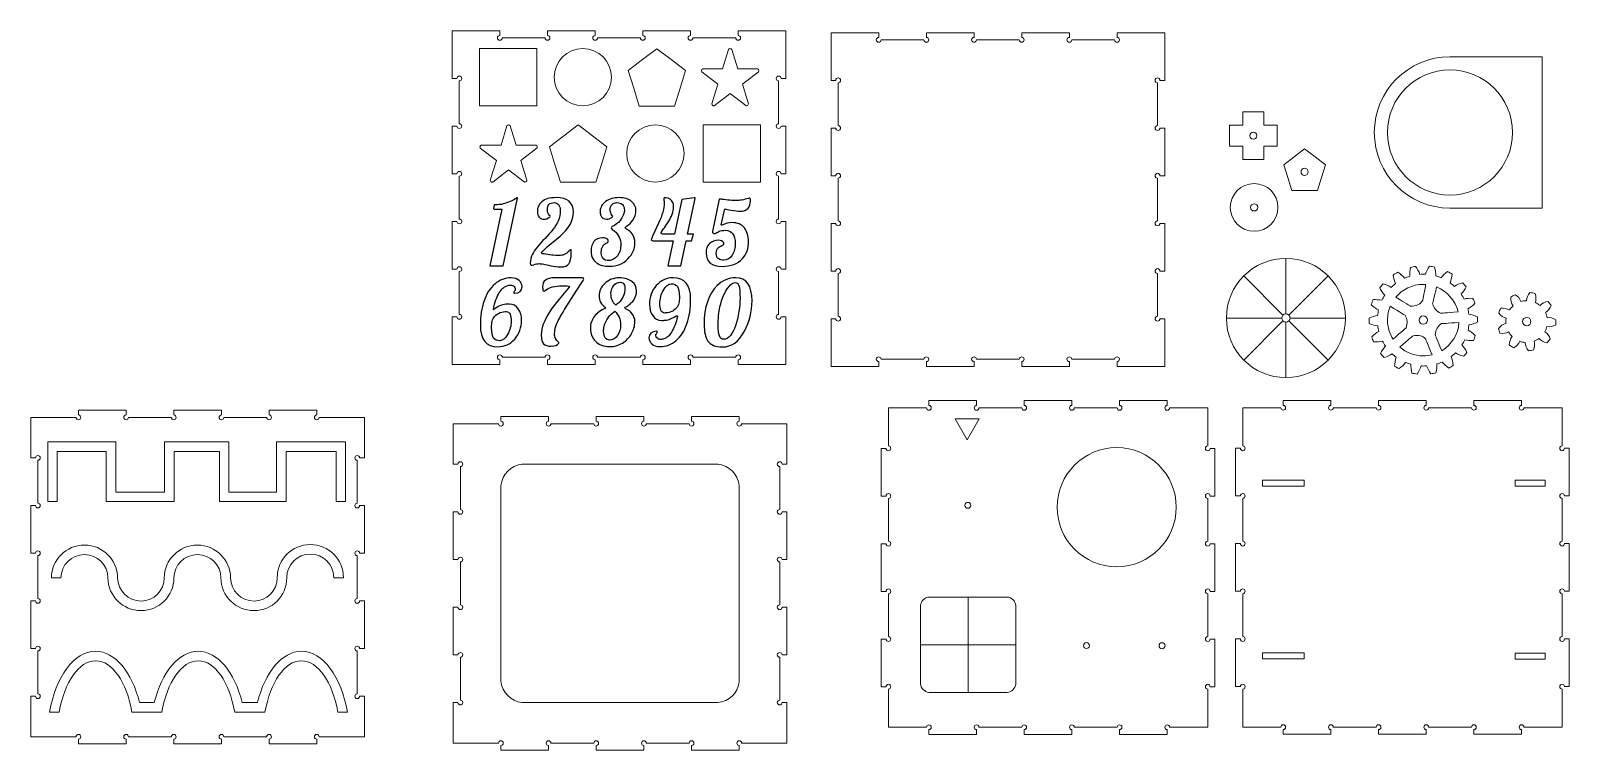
# Model space of a CAD drawing. Header units: centimetres. Extents: x -64 to 66, y 7 to 67.
import ezdxf

# ---------------------------------------------------------------- set-up
doc = ezdxf.new("R2010")
doc.units = ezdxf.units.CM
doc.header["$MEASUREMENT"] = 0
doc.layers.add('layer 1', color=7, linetype='Continuous')

msp = doc.modelspace()

# ---------------------------------------------------------------- linework, layer by layer
at = {"layer": 'layer 1', "color": 250, "lineweight": 20}
for points, knots in [([(-23.98167, 40.0928), (-23.98167, 40.0928), (-20.38167, 40.0928), (-20.38167, 40.0928), (-20.38167, 40.0928), (-20.38167, 40.20326), (-20.29213, 40.2928), (-20.18167, 40.2928), (-20.18167, 40.2928), (-20.07121, 40.2928), (-19.98167, 40.20326), (-19.98167, 40.0928), (-19.98167, 40.0928), (-19.98167, 39.98234), (-20.07121, 39.8928), (-20.18167, 39.8928), (-20.18167, 39.8928), (-20.18167, 39.8928), (-20.18167, 39.4928), (-20.18167, 39.4928), (-20.18167, 39.4928), (-20.18167, 39.4928), (-16.18166, 39.4928), (-16.18166, 39.4928), (-16.18166, 39.4928), (-16.18166, 39.4928), (-16.18166, 39.8928), (-16.18166, 39.8928), (-16.18166, 39.8928), (-16.29212, 39.8928), (-16.38166, 39.98234), (-16.38166, 40.0928), (-16.38166, 40.0928), (-16.38166, 40.20326), (-16.29212, 40.2928), (-16.18166, 40.2928), (-16.18166, 40.2928), (-16.0712, 40.2928), (-15.98166, 40.20326), (-15.98166, 40.0928), (-15.98166, 40.0928), (-15.98166, 40.0928), (-12.38166, 40.0928), (-12.38166, 40.0928), (-12.38166, 40.0928), (-12.38166, 40.20326), (-12.29212, 40.2928), (-12.18166, 40.2928), (-12.18166, 40.2928), (-12.0712, 40.2928), (-11.98166, 40.20326), (-11.98166, 40.0928), (-11.98166, 40.0928), (-11.98166, 39.98234), (-12.0712, 39.8928), (-12.18166, 39.8928), (-12.18166, 39.8928), (-12.18166, 39.8928), (-12.18166, 39.4928), (-12.18166, 39.4928), (-12.18166, 39.4928), (-12.18166, 39.4928), (-8.18167, 39.4928), (-8.18167, 39.4928), (-8.18167, 39.4928), (-8.18167, 39.4928), (-8.18167, 39.8928), (-8.18167, 39.8928), (-8.18167, 39.8928), (-8.29213, 39.8928), (-8.38167, 39.98234), (-8.38167, 40.0928), (-8.38167, 40.0928), (-8.38167, 40.20326), (-8.29213, 40.2928), (-8.18167, 40.2928), (-8.18167, 40.2928), (-8.07121, 40.2928), (-7.98167, 40.20326), (-7.98167, 40.0928), (-7.98167, 40.0928), (-7.98167, 40.0928), (-4.38167, 40.0928), (-4.38167, 40.0928), (-4.38167, 40.0928), (-4.38167, 40.20326), (-4.29213, 40.2928), (-4.18167, 40.2928), (-4.18167, 40.2928), (-4.07121, 40.2928), (-3.98167, 40.20326), (-3.98167, 40.0928), (-3.98167, 40.0928), (-3.98167, 39.98234), (-4.07121, 39.8928), (-4.18167, 39.8928), (-4.18167, 39.8928), (-4.18167, 39.8928), (-4.18167, 39.4928), (-4.18167, 39.4928), (-4.18167, 39.4928), (-4.18167, 39.4928), (-0.18166, 39.4928), (-0.18166, 39.4928), (-0.18166, 39.4928), (-0.18166, 39.4928), (-0.18166, 43.4928), (-0.18166, 43.4928), (-0.18166, 43.4928), (-0.18166, 43.4928), (-0.58166, 43.4928), (-0.58166, 43.4928), (-0.58166, 43.4928), (-0.58166, 43.38234), (-0.6712, 43.2928), (-0.78166, 43.2928), (-0.78166, 43.2928), (-0.89212, 43.2928), (-0.98166, 43.38234), (-0.98166, 43.4928), (-0.98166, 43.4928), (-0.98166, 43.60326), (-0.89212, 43.6928), (-0.78166, 43.6928), (-0.78166, 43.6928), (-0.78166, 43.6928), (-0.78166, 47.2928), (-0.78166, 47.2928), (-0.78166, 47.2928), (-0.89212, 47.2928), (-0.98166, 47.38234), (-0.98166, 47.4928), (-0.98166, 47.4928), (-0.98166, 47.60326), (-0.89212, 47.6928), (-0.78166, 47.6928), (-0.78166, 47.6928), (-0.6712, 47.6928), (-0.58166, 47.60326), (-0.58166, 47.4928), (-0.58166, 47.4928), (-0.58166, 47.4928), (-0.18166, 47.4928), (-0.18166, 47.4928), (-0.18166, 47.4928), (-0.18166, 47.4928), (-0.18166, 51.4928), (-0.18166, 51.4928), (-0.18166, 51.4928), (-0.18166, 51.4928), (-0.58166, 51.4928), (-0.58166, 51.4928), (-0.58166, 51.4928), (-0.58166, 51.38234), (-0.6712, 51.2928), (-0.78166, 51.2928), (-0.78166, 51.2928), (-0.89212, 51.2928), (-0.98166, 51.38234), (-0.98166, 51.4928), (-0.98166, 51.4928), (-0.98166, 51.60326), (-0.89212, 51.6928), (-0.78166, 51.6928), (-0.78166, 51.6928), (-0.78166, 51.6928), (-0.78166, 55.2928), (-0.78166, 55.2928), (-0.78166, 55.2928), (-0.89212, 55.2928), (-0.98166, 55.38234), (-0.98166, 55.4928), (-0.98166, 55.4928), (-0.98166, 55.60326), (-0.89212, 55.6928), (-0.78166, 55.6928), (-0.78166, 55.6928), (-0.6712, 55.6928), (-0.58166, 55.60326), (-0.58166, 55.4928), (-0.58166, 55.4928), (-0.58166, 55.4928), (-0.18166, 55.4928), (-0.18166, 55.4928), (-0.18166, 55.4928), (-0.18166, 55.4928), (-0.18166, 59.4928), (-0.18166, 59.4928), (-0.18166, 59.4928), (-0.18166, 59.4928), (-0.58166, 59.4928), (-0.58166, 59.4928), (-0.58166, 59.4928), (-0.58166, 59.38234), (-0.6712, 59.2928), (-0.78166, 59.2928), (-0.78166, 59.2928), (-0.89212, 59.2928), (-0.98166, 59.38234), (-0.98166, 59.4928), (-0.98166, 59.4928), (-0.98166, 59.60326), (-0.89212, 59.6928), (-0.78166, 59.6928), (-0.78166, 59.6928), (-0.78166, 59.6928), (-0.78166, 63.2928), (-0.78166, 63.2928), (-0.78166, 63.2928), (-0.89212, 63.2928), (-0.98166, 63.38234), (-0.98166, 63.4928), (-0.98166, 63.4928), (-0.98166, 63.60326), (-0.89212, 63.6928), (-0.78166, 63.6928), (-0.78166, 63.6928), (-0.6712, 63.6928), (-0.58166, 63.60326), (-0.58166, 63.4928), (-0.58166, 63.4928), (-0.58166, 63.4928), (-0.18166, 63.4928), (-0.18166, 63.4928), (-0.18166, 63.4928), (-0.18166, 63.4928), (-0.18166, 67.4928), (-0.18166, 67.4928), (-0.18166, 67.4928), (-0.18166, 67.4928), (-4.18167, 67.4928), (-4.18167, 67.4928), (-4.18167, 67.4928), (-4.18167, 67.4928), (-4.18167, 67.0928), (-4.18167, 67.0928), (-4.18167, 67.0928), (-4.07121, 67.0928), (-3.98167, 67.00326), (-3.98167, 66.8928), (-3.98167, 66.8928), (-3.98167, 66.78234), (-4.07121, 66.6928), (-4.18167, 66.6928), (-4.18167, 66.6928), (-4.29213, 66.6928), (-4.38167, 66.78234), (-4.38167, 66.8928), (-4.38167, 66.8928), (-4.38167, 66.8928), (-7.98167, 66.8928), (-7.98167, 66.8928), (-7.98167, 66.8928), (-7.98167, 66.78234), (-8.07121, 66.6928), (-8.18167, 66.6928), (-8.18167, 66.6928), (-8.29213, 66.6928), (-8.38167, 66.78234), (-8.38167, 66.8928), (-8.38167, 66.8928), (-8.38167, 67.00326), (-8.29213, 67.0928), (-8.18167, 67.0928), (-8.18167, 67.0928), (-8.18167, 67.0928), (-8.18167, 67.4928), (-8.18167, 67.4928), (-8.18167, 67.4928), (-8.18167, 67.4928), (-12.18166, 67.4928), (-12.18166, 67.4928), (-12.18166, 67.4928), (-12.18166, 67.4928), (-12.18166, 67.0928), (-12.18166, 67.0928), (-12.18166, 67.0928), (-12.0712, 67.0928), (-11.98166, 67.00326), (-11.98166, 66.8928), (-11.98166, 66.8928), (-11.98166, 66.78234), (-12.0712, 66.6928), (-12.18166, 66.6928), (-12.18166, 66.6928), (-12.29212, 66.6928), (-12.38166, 66.78234), (-12.38166, 66.8928), (-12.38166, 66.8928), (-12.38166, 66.8928), (-15.98166, 66.8928), (-15.98166, 66.8928), (-15.98166, 66.8928), (-15.98166, 66.78234), (-16.0712, 66.6928), (-16.18166, 66.6928), (-16.18166, 66.6928), (-16.29212, 66.6928), (-16.38166, 66.78234), (-16.38166, 66.8928), (-16.38166, 66.8928), (-16.38166, 67.00326), (-16.29212, 67.0928), (-16.18166, 67.0928), (-16.18166, 67.0928), (-16.18166, 67.0928), (-16.18166, 67.4928), (-16.18166, 67.4928), (-16.18166, 67.4928), (-16.18166, 67.4928), (-20.18167, 67.4928), (-20.18167, 67.4928), (-20.18167, 67.4928), (-20.18167, 67.4928), (-20.18167, 67.0928), (-20.18167, 67.0928), (-20.18167, 67.0928), (-20.07121, 67.0928), (-19.98167, 67.00326), (-19.98167, 66.8928), (-19.98167, 66.8928), (-19.98167, 66.78234), (-20.07121, 66.6928), (-20.18167, 66.6928), (-20.18167, 66.6928), (-20.29213, 66.6928), (-20.38167, 66.78234), (-20.38167, 66.8928), (-20.38167, 66.8928), (-20.38167, 66.8928), (-23.98167, 66.8928), (-23.98167, 66.8928), (-23.98167, 66.8928), (-23.98167, 66.78234), (-24.07121, 66.6928), (-24.18167, 66.6928), (-24.18167, 66.6928), (-24.29213, 66.6928), (-24.38167, 66.78234), (-24.38167, 66.8928), (-24.38167, 66.8928), (-24.38167, 67.00326), (-24.29213, 67.0928), (-24.18167, 67.0928), (-24.18167, 67.0928), (-24.18167, 67.0928), (-24.18167, 67.4928), (-24.18167, 67.4928), (-24.18167, 67.4928), (-24.18167, 67.4928), (-28.18166, 67.4928), (-28.18166, 67.4928), (-28.18166, 67.4928), (-28.18166, 67.4928), (-28.18166, 63.4928), (-28.18166, 63.4928), (-28.18166, 63.4928), (-28.18166, 63.4928), (-27.78166, 63.4928), (-27.78166, 63.4928), (-27.78166, 63.4928), (-27.78166, 63.60326), (-27.69212, 63.6928), (-27.58166, 63.6928), (-27.58166, 63.6928), (-27.4712, 63.6928), (-27.38166, 63.60326), (-27.38166, 63.4928), (-27.38166, 63.4928), (-27.38166, 63.38234), (-27.4712, 63.2928), (-27.58166, 63.2928), (-27.58166, 63.2928), (-27.58166, 63.2928), (-27.58166, 59.6928), (-27.58166, 59.6928), (-27.58166, 59.6928), (-27.4712, 59.6928), (-27.38166, 59.60326), (-27.38166, 59.4928), (-27.38166, 59.4928), (-27.38166, 59.38234), (-27.4712, 59.2928), (-27.58166, 59.2928), (-27.58166, 59.2928), (-27.69212, 59.2928), (-27.78166, 59.38234), (-27.78166, 59.4928), (-27.78166, 59.4928), (-27.78166, 59.4928), (-28.18166, 59.4928), (-28.18166, 59.4928), (-28.18166, 59.4928), (-28.18166, 59.4928), (-28.18166, 55.4928), (-28.18166, 55.4928), (-28.18166, 55.4928), (-28.18166, 55.4928), (-27.78166, 55.4928), (-27.78166, 55.4928), (-27.78166, 55.4928), (-27.78166, 55.60326), (-27.69212, 55.6928), (-27.58166, 55.6928), (-27.58166, 55.6928), (-27.4712, 55.6928), (-27.38166, 55.60326), (-27.38166, 55.4928), (-27.38166, 55.4928), (-27.38166, 55.38234), (-27.4712, 55.2928), (-27.58166, 55.2928), (-27.58166, 55.2928), (-27.58166, 55.2928), (-27.58166, 51.6928), (-27.58166, 51.6928), (-27.58166, 51.6928), (-27.4712, 51.6928), (-27.38166, 51.60326), (-27.38166, 51.4928), (-27.38166, 51.4928), (-27.38166, 51.38234), (-27.4712, 51.2928), (-27.58166, 51.2928), (-27.58166, 51.2928), (-27.69212, 51.2928), (-27.78166, 51.38234), (-27.78166, 51.4928), (-27.78166, 51.4928), (-27.78166, 51.4928), (-28.18166, 51.4928), (-28.18166, 51.4928), (-28.18166, 51.4928), (-28.18166, 51.4928), (-28.18166, 47.4928), (-28.18166, 47.4928), (-28.18166, 47.4928), (-28.18166, 47.4928), (-27.78166, 47.4928), (-27.78166, 47.4928), (-27.78166, 47.4928), (-27.78166, 47.60326), (-27.69212, 47.6928), (-27.58166, 47.6928), (-27.58166, 47.6928), (-27.4712, 47.6928), (-27.38166, 47.60326), (-27.38166, 47.4928), (-27.38166, 47.4928), (-27.38166, 47.38234), (-27.4712, 47.2928), (-27.58166, 47.2928), (-27.58166, 47.2928), (-27.58166, 47.2928), (-27.58166, 43.6928), (-27.58166, 43.6928), (-27.58166, 43.6928), (-27.4712, 43.6928), (-27.38166, 43.60326), (-27.38166, 43.4928), (-27.38166, 43.4928), (-27.38166, 43.38234), (-27.4712, 43.2928), (-27.58166, 43.2928), (-27.58166, 43.2928), (-27.69212, 43.2928), (-27.78166, 43.38234), (-27.78166, 43.4928), (-27.78166, 43.4928), (-27.78166, 43.4928), (-28.18166, 43.4928), (-28.18166, 43.4928), (-28.18166, 43.4928), (-28.18166, 43.4928), (-28.18166, 39.4928), (-28.18166, 39.4928), (-28.18166, 39.4928), (-28.18166, 39.4928), (-24.18167, 39.4928), (-24.18167, 39.4928), (-24.18167, 39.4928), (-24.18167, 39.4928), (-24.18167, 39.8928), (-24.18167, 39.8928), (-24.18167, 39.8928), (-24.29213, 39.8928), (-24.38167, 39.98234), (-24.38167, 40.0928), (-24.38167, 40.0928), (-24.38167, 40.20326), (-24.29213, 40.2928), (-24.18167, 40.2928), (-24.18167, 40.2928), (-24.07121, 40.2928), (-23.98167, 40.20326), (-23.98167, 40.0928)], [0, 0, 0, 0, 0.008, 0.008, 0.008, 0.008, 0.016, 0.016, 0.016, 0.016, 0.024, 0.024, 0.024, 0.024, 0.032, 0.032, 0.032, 0.032, 0.04, 0.04, 0.04, 0.04, 0.048, 0.048, 0.048, 0.048, 0.056, 0.056, 0.056, 0.056, 0.064, 0.064, 0.064, 0.064, 0.072, 0.072, 0.072, 0.072, 0.08, 0.08, 0.08, 0.08, 0.088, 0.088, 0.088, 0.088, 0.096, 0.096, 0.096, 0.096, 0.104, 0.104, 0.104, 0.104, 0.112, 0.112, 0.112, 0.112, 0.12, 0.12, 0.12, 0.12, 0.128, 0.128, 0.128, 0.128, 0.136, 0.136, 0.136, 0.136, 0.144, 0.144, 0.144, 0.144, 0.152, 0.152, 0.152, 0.152, 0.16, 0.16, 0.16, 0.16, 0.168, 0.168, 0.168, 0.168, 0.176, 0.176, 0.176, 0.176, 0.184, 0.184, 0.184, 0.184, 0.192, 0.192, 0.192, 0.192, 0.2, 0.2, 0.2, 0.2, 0.208, 0.208, 0.208, 0.208, 0.216, 0.216, 0.216, 0.216, 0.224, 0.224, 0.224, 0.224, 0.232, 0.232, 0.232, 0.232, 0.24, 0.24, 0.24, 0.24, 0.248, 0.248, 0.248, 0.248, 0.256, 0.256, 0.256, 0.256, 0.264, 0.264, 0.264, 0.264, 0.272, 0.272, 0.272, 0.272, 0.28, 0.28, 0.28, 0.28, 0.288, 0.288, 0.288, 0.288, 0.296, 0.296, 0.296, 0.296, 0.304, 0.304, 0.304, 0.304, 0.312, 0.312, 0.312, 0.312, 0.32, 0.32, 0.32, 0.32, 0.328, 0.328, 0.328, 0.328, 0.336, 0.336, 0.336, 0.336, 0.344, 0.344, 0.344, 0.344, 0.352, 0.352, 0.352, 0.352, 0.36, 0.36, 0.36, 0.36, 0.368, 0.368, 0.368, 0.368, 0.376, 0.376, 0.376, 0.376, 0.384, 0.384, 0.384, 0.384, 0.392, 0.392, 0.392, 0.392, 0.4, 0.4, 0.4, 0.4, 0.408, 0.408, 0.408, 0.408, 0.416, 0.416, 0.416, 0.416, 0.424, 0.424, 0.424, 0.424, 0.432, 0.432, 0.432, 0.432, 0.44, 0.44, 0.44, 0.44, 0.448, 0.448, 0.448, 0.448, 0.456, 0.456, 0.456, 0.456, 0.464, 0.464, 0.464, 0.464, 0.472, 0.472, 0.472, 0.472, 0.48, 0.48, 0.48, 0.48, 0.488, 0.488, 0.488, 0.488, 0.496, 0.496, 0.496, 0.496, 0.504, 0.504, 0.504, 0.504, 0.512, 0.512, 0.512, 0.512, 0.52, 0.52, 0.52, 0.52, 0.528, 0.528, 0.528, 0.528, 0.536, 0.536, 0.536, 0.536, 0.544, 0.544, 0.544, 0.544, 0.552, 0.552, 0.552, 0.552, 0.56, 0.56, 0.56, 0.56, 0.568, 0.568, 0.568, 0.568, 0.576, 0.576, 0.576, 0.576, 0.584, 0.584, 0.584, 0.584, 0.592, 0.592, 0.592, 0.592, 0.6, 0.6, 0.6, 0.6, 0.608, 0.608, 0.608, 0.608, 0.616, 0.616, 0.616, 0.616, 0.624, 0.624, 0.624, 0.624, 0.632, 0.632, 0.632, 0.632, 0.64, 0.64, 0.64, 0.64, 0.648, 0.648, 0.648, 0.648, 0.656, 0.656, 0.656, 0.656, 0.664, 0.664, 0.664, 0.664, 0.672, 0.672, 0.672, 0.672, 0.68, 0.68, 0.68, 0.68, 0.688, 0.688, 0.688, 0.688, 0.696, 0.696, 0.696, 0.696, 0.704, 0.704, 0.704, 0.704, 0.712, 0.712, 0.712, 0.712, 0.72, 0.72, 0.72, 0.72, 0.728, 0.728, 0.728, 0.728, 0.736, 0.736, 0.736, 0.736, 0.744, 0.744, 0.744, 0.744, 0.752, 0.752, 0.752, 0.752, 0.76, 0.76, 0.76, 0.76, 0.768, 0.768, 0.768, 0.768, 0.776, 0.776, 0.776, 0.776, 0.784, 0.784, 0.784, 0.784, 0.792, 0.792, 0.792, 0.792, 0.8, 0.8, 0.8, 0.8, 0.808, 0.808, 0.808, 0.808, 0.816, 0.816, 0.816, 0.816, 0.824, 0.824, 0.824, 0.824, 0.832, 0.832, 0.832, 0.832, 0.84, 0.84, 0.84, 0.84, 0.848, 0.848, 0.848, 0.848, 0.856, 0.856, 0.856, 0.856, 0.864, 0.864, 0.864, 0.864, 0.872, 0.872, 0.872, 0.872, 0.88, 0.88, 0.88, 0.88, 0.888, 0.888, 0.888, 0.888, 0.896, 0.896, 0.896, 0.896, 0.904, 0.904, 0.904, 0.904, 0.912, 0.912, 0.912, 0.912, 0.92, 0.92, 0.92, 0.92, 0.928, 0.928, 0.928, 0.928, 0.936, 0.936, 0.936, 0.936, 0.944, 0.944, 0.944, 0.944, 0.952, 0.952, 0.952, 0.952, 0.96, 0.96, 0.96, 0.96, 0.968, 0.968, 0.968, 0.968, 0.976, 0.976, 0.976, 0.976, 0.984, 0.984, 0.984, 0.984, 1, 1, 1, 1]), ([(7.81373, 39.93333), (7.81373, 39.93333), (11.41373, 39.93333), (11.41373, 39.93333), (11.41373, 39.93333), (11.41373, 40.04379), (11.50327, 40.13333), (11.61373, 40.13333), (11.61373, 40.13333), (11.72419, 40.13333), (11.81373, 40.04379), (11.81373, 39.93333), (11.81373, 39.93333), (11.81373, 39.82287), (11.72419, 39.73333), (11.61373, 39.73333), (11.61373, 39.73333), (11.61373, 39.73333), (11.61373, 39.33333), (11.61373, 39.33333), (11.61373, 39.33333), (11.61373, 39.33333), (15.61374, 39.33333), (15.61374, 39.33333), (15.61374, 39.33333), (15.61374, 39.33333), (15.61374, 39.73333), (15.61374, 39.73333), (15.61374, 39.73333), (15.50328, 39.73333), (15.41374, 39.82287), (15.41374, 39.93333), (15.41374, 39.93333), (15.41374, 40.04379), (15.50328, 40.13333), (15.61374, 40.13333), (15.61374, 40.13333), (15.7242, 40.13333), (15.81374, 40.04379), (15.81374, 39.93333), (15.81374, 39.93333), (15.81374, 39.93333), (19.41374, 39.93333), (19.41374, 39.93333), (19.41374, 39.93333), (19.41374, 40.04379), (19.50328, 40.13333), (19.61374, 40.13333), (19.61374, 40.13333), (19.7242, 40.13333), (19.81374, 40.04379), (19.81374, 39.93333), (19.81374, 39.93333), (19.81374, 39.82287), (19.7242, 39.73333), (19.61374, 39.73333), (19.61374, 39.73333), (19.61374, 39.73333), (19.61374, 39.33333), (19.61374, 39.33333), (19.61374, 39.33333), (19.61374, 39.33333), (23.61373, 39.33333), (23.61373, 39.33333), (23.61373, 39.33333), (23.61373, 39.33333), (23.61373, 39.73333), (23.61373, 39.73333), (23.61373, 39.73333), (23.50327, 39.73333), (23.41373, 39.82287), (23.41373, 39.93333), (23.41373, 39.93333), (23.41373, 40.04379), (23.50327, 40.13333), (23.61373, 40.13333), (23.61373, 40.13333), (23.72419, 40.13333), (23.81373, 40.04379), (23.81373, 39.93333), (23.81373, 39.93333), (23.81373, 39.93333), (27.41373, 39.93333), (27.41373, 39.93333), (27.41373, 39.93333), (27.41373, 40.04379), (27.50327, 40.13333), (27.61373, 40.13333), (27.61373, 40.13333), (27.72419, 40.13333), (27.81373, 40.04379), (27.81373, 39.93333), (27.81373, 39.93333), (27.81373, 39.82287), (27.72419, 39.73333), (27.61373, 39.73333), (27.61373, 39.73333), (27.61373, 39.73333), (27.61373, 39.33333), (27.61373, 39.33333), (27.61373, 39.33333), (27.61373, 39.33333), (31.61374, 39.33333), (31.61374, 39.33333), (31.61374, 39.33333), (31.61374, 39.33333), (31.61374, 43.33333), (31.61374, 43.33333), (31.61374, 43.33333), (31.61374, 43.33333), (31.21374, 43.33333), (31.21374, 43.33333), (31.21374, 43.33333), (31.21374, 43.22287), (31.1242, 43.13333), (31.01374, 43.13333), (31.01374, 43.13333), (30.90328, 43.13333), (30.81374, 43.22287), (30.81374, 43.33333), (30.81374, 43.33333), (30.81374, 43.44379), (30.90328, 43.53333), (31.01374, 43.53333), (31.01374, 43.53333), (31.01374, 43.53333), (31.01374, 47.13333), (31.01374, 47.13333), (31.01374, 47.13333), (30.90328, 47.13333), (30.81374, 47.22287), (30.81374, 47.33333), (30.81374, 47.33333), (30.81374, 47.44379), (30.90328, 47.53333), (31.01374, 47.53333), (31.01374, 47.53333), (31.1242, 47.53333), (31.21374, 47.44379), (31.21374, 47.33333), (31.21374, 47.33333), (31.21374, 47.33333), (31.61374, 47.33333), (31.61374, 47.33333), (31.61374, 47.33333), (31.61374, 47.33333), (31.61374, 51.33333), (31.61374, 51.33333), (31.61374, 51.33333), (31.61374, 51.33333), (31.21374, 51.33333), (31.21374, 51.33333), (31.21374, 51.33333), (31.21374, 51.22287), (31.1242, 51.13333), (31.01374, 51.13333), (31.01374, 51.13333), (30.90328, 51.13333), (30.81374, 51.22287), (30.81374, 51.33333), (30.81374, 51.33333), (30.81374, 51.44379), (30.90328, 51.53333), (31.01374, 51.53333), (31.01374, 51.53333), (31.01374, 51.53333), (31.01374, 55.13333), (31.01374, 55.13333), (31.01374, 55.13333), (30.90328, 55.13333), (30.81374, 55.22287), (30.81374, 55.33333), (30.81374, 55.33333), (30.81374, 55.44379), (30.90328, 55.53333), (31.01374, 55.53333), (31.01374, 55.53333), (31.1242, 55.53333), (31.21374, 55.44379), (31.21374, 55.33333), (31.21374, 55.33333), (31.21374, 55.33333), (31.61374, 55.33333), (31.61374, 55.33333), (31.61374, 55.33333), (31.61374, 55.33333), (31.61374, 59.33333), (31.61374, 59.33333), (31.61374, 59.33333), (31.61374, 59.33333), (31.21374, 59.33333), (31.21374, 59.33333), (31.21374, 59.33333), (31.21374, 59.22287), (31.1242, 59.13333), (31.01374, 59.13333), (31.01374, 59.13333), (30.90328, 59.13333), (30.81374, 59.22287), (30.81374, 59.33333), (30.81374, 59.33333), (30.81374, 59.44379), (30.90328, 59.53333), (31.01374, 59.53333), (31.01374, 59.53333), (31.01374, 59.53333), (31.01374, 63.13333), (31.01374, 63.13333), (31.01374, 63.13333), (30.90328, 63.13333), (30.81374, 63.22287), (30.81374, 63.33333), (30.81374, 63.33333), (30.81374, 63.44379), (30.90328, 63.53333), (31.01374, 63.53333), (31.01374, 63.53333), (31.1242, 63.53333), (31.21374, 63.44379), (31.21374, 63.33333), (31.21374, 63.33333), (31.21374, 63.33333), (31.61374, 63.33333), (31.61374, 63.33333), (31.61374, 63.33333), (31.61374, 63.33333), (31.61374, 67.33333), (31.61374, 67.33333), (31.61374, 67.33333), (31.61374, 67.33333), (27.61373, 67.33333), (27.61373, 67.33333), (27.61373, 67.33333), (27.61373, 67.33333), (27.61373, 66.93333), (27.61373, 66.93333), (27.61373, 66.93333), (27.72419, 66.93333), (27.81373, 66.84379), (27.81373, 66.73333), (27.81373, 66.73333), (27.81373, 66.62287), (27.72419, 66.53333), (27.61373, 66.53333), (27.61373, 66.53333), (27.50327, 66.53333), (27.41373, 66.62287), (27.41373, 66.73333), (27.41373, 66.73333), (27.41373, 66.73333), (23.81373, 66.73333), (23.81373, 66.73333), (23.81373, 66.73333), (23.81373, 66.62287), (23.72419, 66.53333), (23.61373, 66.53333), (23.61373, 66.53333), (23.50327, 66.53333), (23.41373, 66.62287), (23.41373, 66.73333), (23.41373, 66.73333), (23.41373, 66.84379), (23.50327, 66.93333), (23.61373, 66.93333), (23.61373, 66.93333), (23.61373, 66.93333), (23.61373, 67.33333), (23.61373, 67.33333), (23.61373, 67.33333), (23.61373, 67.33333), (19.61374, 67.33333), (19.61374, 67.33333), (19.61374, 67.33333), (19.61374, 67.33333), (19.61374, 66.93333), (19.61374, 66.93333), (19.61374, 66.93333), (19.7242, 66.93333), (19.81374, 66.84379), (19.81374, 66.73333), (19.81374, 66.73333), (19.81374, 66.62287), (19.7242, 66.53333), (19.61374, 66.53333), (19.61374, 66.53333), (19.50328, 66.53333), (19.41374, 66.62287), (19.41374, 66.73333), (19.41374, 66.73333), (19.41374, 66.73333), (15.81374, 66.73333), (15.81374, 66.73333), (15.81374, 66.73333), (15.81374, 66.62287), (15.7242, 66.53333), (15.61374, 66.53333), (15.61374, 66.53333), (15.50328, 66.53333), (15.41374, 66.62287), (15.41374, 66.73333), (15.41374, 66.73333), (15.41374, 66.84379), (15.50328, 66.93333), (15.61374, 66.93333), (15.61374, 66.93333), (15.61374, 66.93333), (15.61374, 67.33333), (15.61374, 67.33333), (15.61374, 67.33333), (15.61374, 67.33333), (11.61373, 67.33333), (11.61373, 67.33333), (11.61373, 67.33333), (11.61373, 67.33333), (11.61373, 66.93333), (11.61373, 66.93333), (11.61373, 66.93333), (11.72419, 66.93333), (11.81373, 66.84379), (11.81373, 66.73333), (11.81373, 66.73333), (11.81373, 66.62287), (11.72419, 66.53333), (11.61373, 66.53333), (11.61373, 66.53333), (11.50327, 66.53333), (11.41373, 66.62287), (11.41373, 66.73333), (11.41373, 66.73333), (11.41373, 66.73333), (7.81373, 66.73333), (7.81373, 66.73333), (7.81373, 66.73333), (7.81373, 66.62287), (7.72419, 66.53333), (7.61373, 66.53333), (7.61373, 66.53333), (7.50327, 66.53333), (7.41373, 66.62287), (7.41373, 66.73333), (7.41373, 66.73333), (7.41373, 66.84379), (7.50327, 66.93333), (7.61373, 66.93333), (7.61373, 66.93333), (7.61373, 66.93333), (7.61373, 67.33333), (7.61373, 67.33333), (7.61373, 67.33333), (7.61373, 67.33333), (3.61374, 67.33333), (3.61374, 67.33333), (3.61374, 67.33333), (3.61374, 67.33333), (3.61374, 63.33333), (3.61374, 63.33333), (3.61374, 63.33333), (3.61374, 63.33333), (4.01374, 63.33333), (4.01374, 63.33333), (4.01374, 63.33333), (4.01374, 63.44379), (4.10328, 63.53333), (4.21374, 63.53333), (4.21374, 63.53333), (4.3242, 63.53333), (4.41374, 63.44379), (4.41374, 63.33333), (4.41374, 63.33333), (4.41374, 63.22287), (4.3242, 63.13333), (4.21374, 63.13333), (4.21374, 63.13333), (4.21374, 63.13333), (4.21374, 59.53333), (4.21374, 59.53333), (4.21374, 59.53333), (4.3242, 59.53333), (4.41374, 59.44379), (4.41374, 59.33333), (4.41374, 59.33333), (4.41374, 59.22287), (4.3242, 59.13333), (4.21374, 59.13333), (4.21374, 59.13333), (4.10328, 59.13333), (4.01374, 59.22287), (4.01374, 59.33333), (4.01374, 59.33333), (4.01374, 59.33333), (3.61374, 59.33333), (3.61374, 59.33333), (3.61374, 59.33333), (3.61374, 59.33333), (3.61374, 55.33333), (3.61374, 55.33333), (3.61374, 55.33333), (3.61374, 55.33333), (4.01374, 55.33333), (4.01374, 55.33333), (4.01374, 55.33333), (4.01374, 55.44379), (4.10328, 55.53333), (4.21374, 55.53333), (4.21374, 55.53333), (4.3242, 55.53333), (4.41374, 55.44379), (4.41374, 55.33333), (4.41374, 55.33333), (4.41374, 55.22287), (4.3242, 55.13333), (4.21374, 55.13333), (4.21374, 55.13333), (4.21374, 55.13333), (4.21374, 51.53333), (4.21374, 51.53333), (4.21374, 51.53333), (4.3242, 51.53333), (4.41374, 51.44379), (4.41374, 51.33333), (4.41374, 51.33333), (4.41374, 51.22287), (4.3242, 51.13333), (4.21374, 51.13333), (4.21374, 51.13333), (4.10328, 51.13333), (4.01374, 51.22287), (4.01374, 51.33333), (4.01374, 51.33333), (4.01374, 51.33333), (3.61374, 51.33333), (3.61374, 51.33333), (3.61374, 51.33333), (3.61374, 51.33333), (3.61374, 47.33333), (3.61374, 47.33333), (3.61374, 47.33333), (3.61374, 47.33333), (4.01374, 47.33333), (4.01374, 47.33333), (4.01374, 47.33333), (4.01374, 47.44379), (4.10328, 47.53333), (4.21374, 47.53333), (4.21374, 47.53333), (4.3242, 47.53333), (4.41374, 47.44379), (4.41374, 47.33333), (4.41374, 47.33333), (4.41374, 47.22287), (4.3242, 47.13333), (4.21374, 47.13333), (4.21374, 47.13333), (4.21374, 47.13333), (4.21374, 43.53333), (4.21374, 43.53333), (4.21374, 43.53333), (4.3242, 43.53333), (4.41374, 43.44379), (4.41374, 43.33333), (4.41374, 43.33333), (4.41374, 43.22287), (4.3242, 43.13333), (4.21374, 43.13333), (4.21374, 43.13333), (4.10328, 43.13333), (4.01374, 43.22287), (4.01374, 43.33333), (4.01374, 43.33333), (4.01374, 43.33333), (3.61374, 43.33333), (3.61374, 43.33333), (3.61374, 43.33333), (3.61374, 43.33333), (3.61374, 39.33333), (3.61374, 39.33333), (3.61374, 39.33333), (3.61374, 39.33333), (7.61373, 39.33333), (7.61373, 39.33333), (7.61373, 39.33333), (7.61373, 39.33333), (7.61373, 39.73333), (7.61373, 39.73333), (7.61373, 39.73333), (7.50327, 39.73333), (7.41373, 39.82287), (7.41373, 39.93333), (7.41373, 39.93333), (7.41373, 40.04379), (7.50327, 40.13333), (7.61373, 40.13333), (7.61373, 40.13333), (7.72419, 40.13333), (7.81373, 40.04379), (7.81373, 39.93333)], [0, 0, 0, 0, 0.008, 0.008, 0.008, 0.008, 0.016, 0.016, 0.016, 0.016, 0.024, 0.024, 0.024, 0.024, 0.032, 0.032, 0.032, 0.032, 0.04, 0.04, 0.04, 0.04, 0.048, 0.048, 0.048, 0.048, 0.056, 0.056, 0.056, 0.056, 0.064, 0.064, 0.064, 0.064, 0.072, 0.072, 0.072, 0.072, 0.08, 0.08, 0.08, 0.08, 0.088, 0.088, 0.088, 0.088, 0.096, 0.096, 0.096, 0.096, 0.104, 0.104, 0.104, 0.104, 0.112, 0.112, 0.112, 0.112, 0.12, 0.12, 0.12, 0.12, 0.128, 0.128, 0.128, 0.128, 0.136, 0.136, 0.136, 0.136, 0.144, 0.144, 0.144, 0.144, 0.152, 0.152, 0.152, 0.152, 0.16, 0.16, 0.16, 0.16, 0.168, 0.168, 0.168, 0.168, 0.176, 0.176, 0.176, 0.176, 0.184, 0.184, 0.184, 0.184, 0.192, 0.192, 0.192, 0.192, 0.2, 0.2, 0.2, 0.2, 0.208, 0.208, 0.208, 0.208, 0.216, 0.216, 0.216, 0.216, 0.224, 0.224, 0.224, 0.224, 0.232, 0.232, 0.232, 0.232, 0.24, 0.24, 0.24, 0.24, 0.248, 0.248, 0.248, 0.248, 0.256, 0.256, 0.256, 0.256, 0.264, 0.264, 0.264, 0.264, 0.272, 0.272, 0.272, 0.272, 0.28, 0.28, 0.28, 0.28, 0.288, 0.288, 0.288, 0.288, 0.296, 0.296, 0.296, 0.296, 0.304, 0.304, 0.304, 0.304, 0.312, 0.312, 0.312, 0.312, 0.32, 0.32, 0.32, 0.32, 0.328, 0.328, 0.328, 0.328, 0.336, 0.336, 0.336, 0.336, 0.344, 0.344, 0.344, 0.344, 0.352, 0.352, 0.352, 0.352, 0.36, 0.36, 0.36, 0.36, 0.368, 0.368, 0.368, 0.368, 0.376, 0.376, 0.376, 0.376, 0.384, 0.384, 0.384, 0.384, 0.392, 0.392, 0.392, 0.392, 0.4, 0.4, 0.4, 0.4, 0.408, 0.408, 0.408, 0.408, 0.416, 0.416, 0.416, 0.416, 0.424, 0.424, 0.424, 0.424, 0.432, 0.432, 0.432, 0.432, 0.44, 0.44, 0.44, 0.44, 0.448, 0.448, 0.448, 0.448, 0.456, 0.456, 0.456, 0.456, 0.464, 0.464, 0.464, 0.464, 0.472, 0.472, 0.472, 0.472, 0.48, 0.48, 0.48, 0.48, 0.488, 0.488, 0.488, 0.488, 0.496, 0.496, 0.496, 0.496, 0.504, 0.504, 0.504, 0.504, 0.512, 0.512, 0.512, 0.512, 0.52, 0.52, 0.52, 0.52, 0.528, 0.528, 0.528, 0.528, 0.536, 0.536, 0.536, 0.536, 0.544, 0.544, 0.544, 0.544, 0.552, 0.552, 0.552, 0.552, 0.56, 0.56, 0.56, 0.56, 0.568, 0.568, 0.568, 0.568, 0.576, 0.576, 0.576, 0.576, 0.584, 0.584, 0.584, 0.584, 0.592, 0.592, 0.592, 0.592, 0.6, 0.6, 0.6, 0.6, 0.608, 0.608, 0.608, 0.608, 0.616, 0.616, 0.616, 0.616, 0.624, 0.624, 0.624, 0.624, 0.632, 0.632, 0.632, 0.632, 0.64, 0.64, 0.64, 0.64, 0.648, 0.648, 0.648, 0.648, 0.656, 0.656, 0.656, 0.656, 0.664, 0.664, 0.664, 0.664, 0.672, 0.672, 0.672, 0.672, 0.68, 0.68, 0.68, 0.68, 0.688, 0.688, 0.688, 0.688, 0.696, 0.696, 0.696, 0.696, 0.704, 0.704, 0.704, 0.704, 0.712, 0.712, 0.712, 0.712, 0.72, 0.72, 0.72, 0.72, 0.728, 0.728, 0.728, 0.728, 0.736, 0.736, 0.736, 0.736, 0.744, 0.744, 0.744, 0.744, 0.752, 0.752, 0.752, 0.752, 0.76, 0.76, 0.76, 0.76, 0.768, 0.768, 0.768, 0.768, 0.776, 0.776, 0.776, 0.776, 0.784, 0.784, 0.784, 0.784, 0.792, 0.792, 0.792, 0.792, 0.8, 0.8, 0.8, 0.8, 0.808, 0.808, 0.808, 0.808, 0.816, 0.816, 0.816, 0.816, 0.824, 0.824, 0.824, 0.824, 0.832, 0.832, 0.832, 0.832, 0.84, 0.84, 0.84, 0.84, 0.848, 0.848, 0.848, 0.848, 0.856, 0.856, 0.856, 0.856, 0.864, 0.864, 0.864, 0.864, 0.872, 0.872, 0.872, 0.872, 0.88, 0.88, 0.88, 0.88, 0.888, 0.888, 0.888, 0.888, 0.896, 0.896, 0.896, 0.896, 0.904, 0.904, 0.904, 0.904, 0.912, 0.912, 0.912, 0.912, 0.92, 0.92, 0.92, 0.92, 0.928, 0.928, 0.928, 0.928, 0.936, 0.936, 0.936, 0.936, 0.944, 0.944, 0.944, 0.944, 0.952, 0.952, 0.952, 0.952, 0.96, 0.96, 0.96, 0.96, 0.968, 0.968, 0.968, 0.968, 0.976, 0.976, 0.976, 0.976, 0.984, 0.984, 0.984, 0.984, 1, 1, 1, 1]), ([(-25.89894, 61.18924), (-25.89894, 61.18924), (-21.08837, 61.18924), (-21.08837, 61.18924), (-21.08837, 61.18924), (-21.08837, 61.18924), (-21.08837, 65.99981), (-21.08837, 65.99981), (-21.08837, 65.99981), (-21.08837, 65.99981), (-25.89894, 65.99981), (-25.89894, 65.99981), (-25.89894, 65.99981), (-25.89894, 65.99981), (-25.89894, 61.18924), (-25.89894, 61.18924)], [0, 0, 0, 0, 0.2, 0.2, 0.2, 0.2, 0.4, 0.4, 0.4, 0.4, 0.6, 0.6, 0.6, 0.6, 1, 1, 1, 1]), ([(-17.22185, 61.18924), (-15.89705, 61.18924), (-14.81656, 62.26975), (-14.81656, 63.59452), (-14.81656, 63.59452), (-14.81656, 64.91931), (-15.89705, 65.99981), (-17.22185, 65.99981), (-17.22185, 65.99981), (-18.54663, 65.99981), (-19.62712, 64.91931), (-19.62712, 63.59452), (-19.62712, 63.59452), (-19.62712, 62.26975), (-18.54663, 61.18924), (-17.22185, 61.18924)], [0, 0, 0, 0, 0.2, 0.2, 0.2, 0.2, 0.4, 0.4, 0.4, 0.4, 0.6, 0.6, 0.6, 0.6, 1, 1, 1, 1]), ([(-10.99702, 65.99124), (-10.99702, 65.99124), (-9.79438, 65.07251), (-9.79438, 65.07251), (-9.79438, 65.07251), (-9.79438, 65.07251), (-8.59174, 64.15377), (-8.59174, 64.15377), (-8.59174, 64.15377), (-8.59174, 64.15377), (-9.05111, 62.66723), (-9.05111, 62.66723), (-9.05111, 62.66723), (-9.05111, 62.66723), (-9.51048, 61.18067), (-9.51048, 61.18067), (-9.51048, 61.18067), (-9.51048, 61.18067), (-10.99702, 61.18067), (-10.99702, 61.18067), (-10.99702, 61.18067), (-10.99702, 61.18067), (-12.48357, 61.18067), (-12.48357, 61.18067), (-12.48357, 61.18067), (-12.48357, 61.18067), (-12.94294, 62.66723), (-12.94294, 62.66723), (-12.94294, 62.66723), (-12.94294, 62.66723), (-13.40231, 64.15377), (-13.40231, 64.15377), (-13.40231, 64.15377), (-13.40231, 64.15377), (-12.19967, 65.07251), (-12.19967, 65.07251), (-12.19967, 65.07251), (-12.19967, 65.07251), (-10.99702, 65.99124), (-10.99702, 65.99124)], [0, 0, 0, 0, 0.090909091, 0.090909091, 0.090909091, 0.090909091, 0.181818182, 0.181818182, 0.181818182, 0.181818182, 0.272727273, 0.272727273, 0.272727273, 0.272727273, 0.363636364, 0.363636364, 0.363636364, 0.363636364, 0.454545455, 0.454545455, 0.454545455, 0.454545455, 0.545454545, 0.545454545, 0.545454545, 0.545454545, 0.636363636, 0.636363636, 0.636363636, 0.636363636, 0.727272727, 0.727272727, 0.727272727, 0.727272727, 0.818181818, 0.818181818, 0.818181818, 0.818181818, 1, 1, 1, 1]), ([(-2.55366, 64.29545), (-2.48938, 64.27391), (-2.44305, 64.21279), (-2.44305, 64.14075), (-2.44305, 64.14075), (-2.44305, 64.11109), (-2.45092, 64.08328), (-2.46464, 64.05932), (-2.46464, 64.05932), (-2.46464, 64.05932), (-3.8256, 63.0153), (-3.8256, 63.0153), (-3.8256, 63.0153), (-3.8256, 63.0153), (-3.3163, 61.36438), (-3.3163, 61.36438), (-3.3163, 61.36438), (-3.3166, 61.27464), (-3.38886, 61.20199), (-3.47794, 61.20199), (-3.47794, 61.20199), (-3.50146, 61.20199), (-3.52381, 61.20706), (-3.54395, 61.21615), (-3.54395, 61.21615), (-3.54395, 61.21615), (-4.85011, 62.22622), (-4.85011, 62.22622), (-4.85011, 62.22622), (-4.85011, 62.22622), (-6.18388, 61.19479), (-6.18388, 61.19479), (-6.18388, 61.19479), (-6.19727, 61.19117), (-6.21135, 61.18924), (-6.22588, 61.18924), (-6.22588, 61.18924), (-6.31515, 61.18924), (-6.38753, 61.26221), (-6.38753, 61.35263), (-6.38753, 61.35263), (-6.38753, 61.35263), (-5.8746, 63.0153), (-5.8746, 63.0153), (-5.8746, 63.0153), (-5.8746, 63.0153), (-7.22901, 64.0543), (-7.22901, 64.0543), (-7.22901, 64.0543), (-7.2446, 64.07935), (-7.25361, 64.10899), (-7.25361, 64.14075), (-7.25361, 64.14075), (-7.25361, 64.21278), (-7.20728, 64.27389), (-7.14302, 64.29544), (-7.14302, 64.29544), (-7.14302, 64.29544), (-5.48328, 64.29206), (-5.48328, 64.29206), (-5.48328, 64.29206), (-5.48328, 64.29206), (-4.98603, 65.92508), (-4.98603, 65.92508), (-4.98603, 65.92508), (-4.95725, 65.97003), (-4.90713, 65.99981), (-4.85011, 65.99981), (-4.85011, 65.99981), (-4.79309, 65.99981), (-4.74295, 65.97002), (-4.71418, 65.92508), (-4.71418, 65.92508), (-4.71418, 65.92508), (-4.21694, 64.29206), (-4.21694, 64.29206), (-4.21694, 64.29206), (-4.21694, 64.29206), (-2.55366, 64.29544), (-2.55366, 64.29544), (-2.55366, 64.29544), (-2.55366, 64.29544), (-2.55366, 64.29545), (-2.55366, 64.29545)], [0, 0, 0, 0, 0.045454545, 0.045454545, 0.045454545, 0.045454545, 0.090909091, 0.090909091, 0.090909091, 0.090909091, 0.136363636, 0.136363636, 0.136363636, 0.136363636, 0.181818182, 0.181818182, 0.181818182, 0.181818182, 0.227272727, 0.227272727, 0.227272727, 0.227272727, 0.272727273, 0.272727273, 0.272727273, 0.272727273, 0.318181818, 0.318181818, 0.318181818, 0.318181818, 0.363636364, 0.363636364, 0.363636364, 0.363636364, 0.409090909, 0.409090909, 0.409090909, 0.409090909, 0.454545455, 0.454545455, 0.454545455, 0.454545455, 0.5, 0.5, 0.5, 0.5, 0.545454545, 0.545454545, 0.545454545, 0.545454545, 0.590909091, 0.590909091, 0.590909091, 0.590909091, 0.636363636, 0.636363636, 0.636363636, 0.636363636, 0.681818182, 0.681818182, 0.681818182, 0.681818182, 0.727272727, 0.727272727, 0.727272727, 0.727272727, 0.772727273, 0.772727273, 0.772727273, 0.772727273, 0.818181818, 0.818181818, 0.818181818, 0.818181818, 0.863636364, 0.863636364, 0.863636364, 0.863636364, 0.909090909, 0.909090909, 0.909090909, 0.909090909, 1, 1, 1, 1]), ([(55.5576, 52.61242), (52.0506, 52.61242), (49.2076, 55.45541), (49.2076, 58.9624), (49.2076, 58.9624), (49.2076, 62.46941), (52.0506, 65.3124), (55.5576, 65.3124)], [0, 0, 0, 0, 0.333333333, 0.333333333, 0.333333333, 0.333333333, 1, 1, 1, 1]), ([(55.5576, 65.3124), (55.5576, 65.3124), (63.30758, 65.3124), (63.30758, 65.3124), (63.30758, 65.3124), (63.30758, 65.3124), (63.30758, 52.61242), (63.30758, 52.61242), (63.30758, 52.61242), (63.30758, 52.61242), (55.5576, 52.61242), (55.5576, 52.61242)], [0, 0, 0, 0, 0.25, 0.25, 0.25, 0.25, 0.5, 0.5, 0.5, 0.5, 1, 1, 1, 1]), ([(55.5576, 64.2124), (58.45708, 64.2124), (60.80759, 61.8619), (60.80759, 58.9624), (60.80759, 58.9624), (60.80759, 56.06292), (58.45708, 53.71242), (55.5576, 53.71242), (55.5576, 53.71242), (52.6581, 53.71242), (50.3076, 56.06292), (50.3076, 58.9624), (50.3076, 58.9624), (50.3076, 61.8619), (52.6581, 64.2124), (55.5576, 64.2124)], [0, 0, 0, 0, 0.2, 0.2, 0.2, 0.2, 0.4, 0.4, 0.4, 0.4, 0.6, 0.6, 0.6, 0.6, 1, 1, 1, 1]), ([(39.94208, 59.57776), (39.94208, 59.57776), (41.05319, 59.57776), (41.05319, 59.57776), (41.05319, 59.57776), (41.05319, 59.57776), (41.05319, 57.79998), (41.05319, 57.79998), (41.05319, 57.79998), (41.05319, 57.79998), (39.94208, 57.79998), (39.94208, 57.79998), (39.94208, 57.79998), (39.94208, 57.79998), (39.94208, 56.68887), (39.94208, 56.68887), (39.94208, 56.68887), (39.94208, 56.68887), (38.1643, 56.68887), (38.1643, 56.68887), (38.1643, 56.68887), (38.1643, 56.68887), (38.1643, 57.79998), (38.1643, 57.79998), (38.1643, 57.79998), (38.1643, 57.79998), (37.05319, 57.79998), (37.05319, 57.79998), (37.05319, 57.79998), (37.05319, 57.79998), (37.05319, 59.57776), (37.05319, 59.57776), (37.05319, 59.57776), (37.05319, 59.57776), (38.1643, 59.57776), (38.1643, 59.57776), (38.1643, 59.57776), (38.1643, 59.57776), (38.1643, 60.68887), (38.1643, 60.68887), (38.1643, 60.68887), (38.1643, 60.68887), (39.94208, 60.68887), (39.94208, 60.68887), (39.94208, 60.68887), (39.94208, 60.68887), (39.94208, 59.57776), (39.94208, 59.57776)], [0, 0, 0, 0, 0.076923077, 0.076923077, 0.076923077, 0.076923077, 0.153846154, 0.153846154, 0.153846154, 0.153846154, 0.230769231, 0.230769231, 0.230769231, 0.230769231, 0.307692308, 0.307692308, 0.307692308, 0.307692308, 0.384615385, 0.384615385, 0.384615385, 0.384615385, 0.461538462, 0.461538462, 0.461538462, 0.461538462, 0.538461538, 0.538461538, 0.538461538, 0.538461538, 0.615384615, 0.615384615, 0.615384615, 0.615384615, 0.692307692, 0.692307692, 0.692307692, 0.692307692, 0.769230769, 0.769230769, 0.769230769, 0.769230769, 0.846153846, 0.846153846, 0.846153846, 0.846153846, 1, 1, 1, 1]), ([(-21.14885, 57.89739), (-21.08459, 57.87585), (-21.03824, 57.81473), (-21.03824, 57.7427), (-21.03824, 57.7427), (-21.03824, 57.71303), (-21.04611, 57.68522), (-21.05984, 57.66126), (-21.05984, 57.66126), (-21.05984, 57.66126), (-22.42081, 56.61724), (-22.42081, 56.61724), (-22.42081, 56.61724), (-22.42081, 56.61724), (-21.9115, 54.96632), (-21.9115, 54.96632), (-21.9115, 54.96632), (-21.91181, 54.87659), (-21.98407, 54.80393), (-22.07315, 54.80393), (-22.07315, 54.80393), (-22.09667, 54.80393), (-22.11901, 54.809), (-22.13914, 54.81809), (-22.13914, 54.81809), (-22.13914, 54.81809), (-23.4453, 55.82817), (-23.4453, 55.82817), (-23.4453, 55.82817), (-23.4453, 55.82817), (-24.77907, 54.79673), (-24.77907, 54.79673), (-24.77907, 54.79673), (-24.79247, 54.79311), (-24.80656, 54.79118), (-24.82107, 54.79118), (-24.82107, 54.79118), (-24.91036, 54.79118), (-24.98274, 54.86416), (-24.98274, 54.95458), (-24.98274, 54.95458), (-24.98274, 54.95458), (-24.4698, 56.61724), (-24.4698, 56.61724), (-24.4698, 56.61724), (-24.4698, 56.61724), (-25.82422, 57.65624), (-25.82422, 57.65624), (-25.82422, 57.65624), (-25.8398, 57.68129), (-25.84882, 57.71094), (-25.84882, 57.7427), (-25.84882, 57.7427), (-25.84882, 57.81472), (-25.80247, 57.87583), (-25.73823, 57.89738), (-25.73823, 57.89738), (-25.73823, 57.89738), (-24.07847, 57.89401), (-24.07847, 57.89401), (-24.07847, 57.89401), (-24.07847, 57.89401), (-23.58122, 59.52702), (-23.58122, 59.52702), (-23.58122, 59.52702), (-23.55245, 59.57197), (-23.50233, 59.60175), (-23.4453, 59.60175), (-23.4453, 59.60175), (-23.38829, 59.60175), (-23.33816, 59.57196), (-23.30937, 59.52702), (-23.30937, 59.52702), (-23.30937, 59.52702), (-22.81214, 57.89401), (-22.81214, 57.89401), (-22.81214, 57.89401), (-22.81214, 57.89401), (-21.14885, 57.89738), (-21.14885, 57.89738), (-21.14885, 57.89738), (-21.14885, 57.89738), (-21.14885, 57.89739), (-21.14885, 57.89739)], [0, 0, 0, 0, 0.045454545, 0.045454545, 0.045454545, 0.045454545, 0.090909091, 0.090909091, 0.090909091, 0.090909091, 0.136363636, 0.136363636, 0.136363636, 0.136363636, 0.181818182, 0.181818182, 0.181818182, 0.181818182, 0.227272727, 0.227272727, 0.227272727, 0.227272727, 0.272727273, 0.272727273, 0.272727273, 0.272727273, 0.318181818, 0.318181818, 0.318181818, 0.318181818, 0.363636364, 0.363636364, 0.363636364, 0.363636364, 0.409090909, 0.409090909, 0.409090909, 0.409090909, 0.454545455, 0.454545455, 0.454545455, 0.454545455, 0.5, 0.5, 0.5, 0.5, 0.545454545, 0.545454545, 0.545454545, 0.545454545, 0.590909091, 0.590909091, 0.590909091, 0.590909091, 0.636363636, 0.636363636, 0.636363636, 0.636363636, 0.681818182, 0.681818182, 0.681818182, 0.681818182, 0.727272727, 0.727272727, 0.727272727, 0.727272727, 0.772727273, 0.772727273, 0.772727273, 0.772727273, 0.818181818, 0.818181818, 0.818181818, 0.818181818, 0.863636364, 0.863636364, 0.863636364, 0.863636364, 0.909090909, 0.909090909, 0.909090909, 0.909090909, 1, 1, 1, 1]), ([(-17.60774, 59.59158), (-17.60774, 59.59158), (-16.40509, 58.67285), (-16.40509, 58.67285), (-16.40509, 58.67285), (-16.40509, 58.67285), (-15.20245, 57.75411), (-15.20245, 57.75411), (-15.20245, 57.75411), (-15.20245, 57.75411), (-15.66182, 56.26756), (-15.66182, 56.26756), (-15.66182, 56.26756), (-15.66182, 56.26756), (-16.12119, 54.78101), (-16.12119, 54.78101), (-16.12119, 54.78101), (-16.12119, 54.78101), (-17.60774, 54.78101), (-17.60774, 54.78101), (-17.60774, 54.78101), (-17.60774, 54.78101), (-19.09427, 54.78101), (-19.09427, 54.78101), (-19.09427, 54.78101), (-19.09427, 54.78101), (-19.55364, 56.26756), (-19.55364, 56.26756), (-19.55364, 56.26756), (-19.55364, 56.26756), (-20.01302, 57.75411), (-20.01302, 57.75411), (-20.01302, 57.75411), (-20.01302, 57.75411), (-18.81037, 58.67285), (-18.81037, 58.67285), (-18.81037, 58.67285), (-18.81037, 58.67285), (-17.60774, 59.59158), (-17.60774, 59.59158)], [0, 0, 0, 0, 0.090909091, 0.090909091, 0.090909091, 0.090909091, 0.181818182, 0.181818182, 0.181818182, 0.181818182, 0.272727273, 0.272727273, 0.272727273, 0.272727273, 0.363636364, 0.363636364, 0.363636364, 0.363636364, 0.454545455, 0.454545455, 0.454545455, 0.454545455, 0.545454545, 0.545454545, 0.545454545, 0.545454545, 0.636363636, 0.636363636, 0.636363636, 0.636363636, 0.727272727, 0.727272727, 0.727272727, 0.727272727, 0.818181818, 0.818181818, 0.818181818, 0.818181818, 1, 1, 1, 1]), ([(-11.12921, 54.79118), (-9.80443, 54.79118), (-8.72394, 55.87169), (-8.72394, 57.19646), (-8.72394, 57.19646), (-8.72394, 58.52126), (-9.80443, 59.60175), (-11.12921, 59.60175), (-11.12921, 59.60175), (-12.45401, 59.60175), (-13.53452, 58.52126), (-13.53452, 57.19646), (-13.53452, 57.19646), (-13.53452, 55.87169), (-12.45401, 54.79118), (-11.12921, 54.79118)], [0, 0, 0, 0, 0.2, 0.2, 0.2, 0.2, 0.4, 0.4, 0.4, 0.4, 0.6, 0.6, 0.6, 0.6, 1, 1, 1, 1]), ([(-7.11961, 54.79118), (-7.11961, 54.79118), (-2.30904, 54.79118), (-2.30904, 54.79118), (-2.30904, 54.79118), (-2.30904, 54.79118), (-2.30904, 59.60175), (-2.30904, 59.60175), (-2.30904, 59.60175), (-2.30904, 59.60175), (-7.11961, 59.60175), (-7.11961, 59.60175), (-7.11961, 59.60175), (-7.11961, 59.60175), (-7.11961, 54.79118), (-7.11961, 54.79118)], [0, 0, 0, 0, 0.2, 0.2, 0.2, 0.2, 0.4, 0.4, 0.4, 0.4, 0.6, 0.6, 0.6, 0.6, 1, 1, 1, 1]), ([(39.05318, 58.98887), (39.21888, 58.98887), (39.35319, 58.85455), (39.35319, 58.68887), (39.35319, 58.68887), (39.35319, 58.52319), (39.21888, 58.38887), (39.05318, 58.38887), (39.05318, 58.38887), (38.8875, 58.38887), (38.7532, 58.52319), (38.7532, 58.68887), (38.7532, 58.68887), (38.7532, 58.85455), (38.8875, 58.98887), (39.05318, 58.98887)], [0, 0, 0, 0, 0.2, 0.2, 0.2, 0.2, 0.4, 0.4, 0.4, 0.4, 0.6, 0.6, 0.6, 0.6, 1, 1, 1, 1]), ([(43.35661, 57.5902), (43.35661, 57.5902), (42.4815, 56.92176), (42.4815, 56.92176), (42.4815, 56.92176), (42.4815, 56.92176), (41.60661, 56.25332), (41.60661, 56.25332), (41.60661, 56.25332), (41.60661, 56.25332), (41.94088, 55.17176), (41.94088, 55.17176), (41.94088, 55.17176), (41.94088, 55.17176), (42.27493, 54.0902), (42.27493, 54.0902), (42.27493, 54.0902), (42.27493, 54.0902), (43.35661, 54.0902), (43.35661, 54.0902), (43.35661, 54.0902), (43.35661, 54.0902), (44.43828, 54.0902), (44.43828, 54.0902), (44.43828, 54.0902), (44.43828, 54.0902), (44.77234, 55.17176), (44.77234, 55.17176), (44.77234, 55.17176), (44.77234, 55.17176), (45.10661, 56.25332), (45.10661, 56.25332), (45.10661, 56.25332), (45.10661, 56.25332), (44.23172, 56.92176), (44.23172, 56.92176), (44.23172, 56.92176), (44.23172, 56.92176), (43.35661, 57.5902), (43.35661, 57.5902)], [0, 0, 0, 0, 0.090909091, 0.090909091, 0.090909091, 0.090909091, 0.181818182, 0.181818182, 0.181818182, 0.181818182, 0.272727273, 0.272727273, 0.272727273, 0.272727273, 0.363636364, 0.363636364, 0.363636364, 0.363636364, 0.454545455, 0.454545455, 0.454545455, 0.454545455, 0.545454545, 0.545454545, 0.545454545, 0.545454545, 0.636363636, 0.636363636, 0.636363636, 0.636363636, 0.727272727, 0.727272727, 0.727272727, 0.727272727, 0.818181818, 0.818181818, 0.818181818, 0.818181818, 1, 1, 1, 1]), ([(43.35661, 55.95545), (43.52231, 55.95545), (43.65662, 55.82114), (43.65662, 55.65545), (43.65662, 55.65545), (43.65662, 55.48976), (43.52231, 55.35545), (43.35661, 55.35545), (43.35661, 55.35545), (43.19091, 55.35545), (43.0566, 55.48976), (43.0566, 55.65545), (43.0566, 55.65545), (43.0566, 55.82114), (43.19091, 55.95545), (43.35661, 55.95545)], [0, 0, 0, 0, 0.2, 0.2, 0.2, 0.2, 0.4, 0.4, 0.4, 0.4, 0.6, 0.6, 0.6, 0.6, 1, 1, 1, 1]), ([(39.12328, 54.67434), (38.01874, 54.67434), (37.12329, 53.77891), (37.12329, 52.67434), (37.12329, 52.67434), (37.12329, 51.56977), (38.01874, 50.67434), (39.12328, 50.67434), (39.12328, 50.67434), (40.22783, 50.67434), (41.12329, 51.56977), (41.12329, 52.67434), (41.12329, 52.67434), (41.12329, 53.77891), (40.22783, 54.67434), (39.12328, 54.67434)], [0, 0, 0, 0, 0.2, 0.2, 0.2, 0.2, 0.4, 0.4, 0.4, 0.4, 0.6, 0.6, 0.6, 0.6, 1, 1, 1, 1]), ([(39.12328, 52.97434), (38.95762, 52.97434), (38.8233, 52.84003), (38.8233, 52.67434), (38.8233, 52.67434), (38.8233, 52.50865), (38.95762, 52.37434), (39.12328, 52.37434), (39.12328, 52.37434), (39.28897, 52.37434), (39.42329, 52.50865), (39.42329, 52.67434), (39.42329, 52.67434), (39.42329, 52.84003), (39.28897, 52.97434), (39.12328, 52.97434)], [0, 0, 0, 0, 0.2, 0.2, 0.2, 0.2, 0.4, 0.4, 0.4, 0.4, 0.6, 0.6, 0.6, 0.6, 1, 1, 1, 1]), ([(41.7909, 48.3924), (44.55233, 48.3924), (46.79091, 46.15383), (46.79091, 43.3924), (46.79091, 43.3924), (46.79091, 40.63097), (44.55233, 38.3924), (41.7909, 38.3924), (41.7909, 38.3924), (39.02947, 38.3924), (36.7909, 40.63097), (36.7909, 43.3924), (36.7909, 43.3924), (36.7909, 46.15383), (39.02947, 48.3924), (41.7909, 48.3924)], [0, 0, 0, 0, 0.2, 0.2, 0.2, 0.2, 0.4, 0.4, 0.4, 0.4, 0.6, 0.6, 0.6, 0.6, 1, 1, 1, 1]), ([(49.84772, 44.8848), (49.91711, 45.02866), (49.99518, 45.16754), (50.08125, 45.30076), (50.08125, 45.30076), (49.87952, 45.5168), (49.73898, 45.72353), (49.65962, 45.92093), (49.65962, 45.92093), (49.74934, 46.04198), (49.84492, 46.15843), (49.94596, 46.26984), (49.94596, 46.26984), (49.94596, 46.26984), (49.94596, 46.26983), (49.94596, 46.26983), (49.94596, 46.26983), (50.19264, 46.20142), (50.41742, 46.09872), (50.6203, 45.96172), (50.6203, 45.96172), (50.73621, 46.07552), (50.85928, 46.18205), (50.98878, 46.28055), (50.98878, 46.28055), (50.89673, 46.48337), (50.82879, 46.72152), (50.78491, 46.995), (50.78491, 46.995), (50.91536, 47.08256), (51.05061, 47.16356), (51.19015, 47.23749), (51.19015, 47.23749), (51.19015, 47.23749), (51.19015, 47.23748), (51.19015, 47.23748), (51.19015, 47.23748), (51.40848, 47.08485), (51.58762, 46.91296), (51.72754, 46.72179), (51.72754, 46.72179), (51.87341, 46.78802), (52.02414, 46.84542), (52.17905, 46.8933), (52.17905, 46.8933), (52.16611, 47.13014), (52.18696, 47.37785), (52.24158, 47.63643), (52.24158, 47.63643), (52.3842, 47.67101), (52.52945, 47.69887), (52.67697, 47.71965), (52.67697, 47.71965), (52.81599, 47.5273), (52.9361, 47.30553), (53.03727, 47.05434), (53.03727, 47.05434), (53.12979, 47.06099), (53.22323, 47.06438), (53.31746, 47.06438), (53.31746, 47.06438), (53.38301, 47.06438), (53.44819, 47.06273), (53.51293, 47.0595), (53.51293, 47.0595), (53.56745, 47.30307), (53.67518, 47.52828), (53.83617, 47.73514), (53.83617, 47.73514), (53.98205, 47.71859), (54.12584, 47.69513), (54.26719, 47.66512), (54.26719, 47.66512), (54.26719, 47.66512), (54.26719, 47.66511), (54.26719, 47.66511), (54.26719, 47.66511), (54.34168, 47.39836), (54.37636, 47.14945), (54.37121, 46.91839), (54.37121, 46.91839), (54.52124, 46.87579), (54.66754, 46.82431), (54.80951, 46.76458), (54.80951, 46.76458), (54.94493, 46.95502), (55.12436, 47.12928), (55.34779, 47.28738), (55.34779, 47.28738), (55.484, 47.21936), (55.6163, 47.14469), (55.74429, 47.06384), (55.74429, 47.06384), (55.74429, 47.06384), (55.74429, 47.06383), (55.74429, 47.06383), (55.74429, 47.06383), (55.70444, 46.79831), (55.64392, 46.55778), (55.56272, 46.34223), (55.56272, 46.34223), (55.69097, 46.25001), (55.81331, 46.15009), (55.92907, 46.04316), (55.92907, 46.04316), (56.12559, 46.18137), (56.3571, 46.28043), (56.62362, 46.34036), (56.62362, 46.34036), (56.7222, 46.23615), (56.81589, 46.12727), (56.90435, 46.01411), (56.90435, 46.01411), (56.80146, 45.76508), (56.66594, 45.55531), (56.49779, 45.38479), (56.49779, 45.38479), (56.58679, 45.25464), (56.668, 45.11873), (56.74076, 44.97777), (56.74076, 44.97777), (56.74076, 44.97777), (56.74076, 44.97778), (56.74076, 44.97778), (56.74076, 44.97778), (56.9658, 45.03731), (57.21439, 45.05795), (57.48651, 45.0397), (57.48651, 45.0397), (57.54801, 44.89944), (57.60263, 44.75548), (57.64996, 44.60826), (57.64996, 44.60826), (57.46158, 44.42598), (57.26154, 44.27732), (57.04987, 44.16229), (57.04987, 44.16229), (57.08789, 44.01215), (57.11707, 43.85848), (57.13687, 43.7019), (57.13687, 43.7019), (57.13687, 43.7019), (57.13688, 43.7019), (57.13688, 43.7019), (57.13688, 43.7019), (57.38428, 43.68561), (57.62527, 43.61164), (57.85982, 43.47997), (57.85982, 43.47997), (57.86488, 43.39208), (57.86744, 43.30353), (57.86744, 43.21438), (57.86744, 43.21438), (57.86744, 43.15931), (57.86647, 43.10445), (57.86453, 43.04986), (57.86453, 43.04986), (57.6265, 42.93031), (57.3878, 42.85673), (57.14842, 42.82914), (57.14842, 42.82914), (57.13303, 42.67433), (57.10848, 42.52221), (57.07532, 42.37336), (57.07532, 42.37336), (57.28003, 42.25976), (57.4816, 42.1079), (57.68003, 41.91778), (57.68003, 41.91778), (57.6383, 41.77715), (57.58995, 41.63936), (57.53535, 41.50478), (57.53535, 41.50478), (57.53535, 41.50478), (57.53536, 41.50478), (57.53536, 41.50478), (57.53536, 41.50478), (57.25671, 41.49396), (57.00794, 41.5083), (56.78902, 41.54779), (56.78902, 41.54779), (56.71974, 41.40375), (56.64176, 41.26469), (56.55577, 41.13129), (56.55577, 41.13129), (56.71764, 40.97409), (56.85807, 40.76707), (56.97706, 40.51025), (56.97706, 40.51025), (56.89179, 40.39504), (56.8012, 40.284), (56.70569, 40.17749), (56.70569, 40.17749), (56.42798, 40.2485), (56.19599, 40.34343), (56.00972, 40.46227), (56.00972, 40.46227), (55.89815, 40.35311), (55.77997, 40.25067), (55.65583, 40.15563), (55.65583, 40.15563), (55.65583, 40.15563), (55.65584, 40.15563), (55.65584, 40.15563), (55.65584, 40.15563), (55.73636, 39.93015), (55.79697, 39.68679), (55.83771, 39.42555), (55.83771, 39.42555), (55.71374, 39.34292), (55.5855, 39.26621), (55.45336, 39.19584), (55.45336, 39.19584), (55.22891, 39.3556), (55.04133, 39.52345), (54.89061, 39.69941), (54.89061, 39.69941), (54.74941, 39.63612), (54.60371, 39.58109), (54.45411, 39.53493), (54.45411, 39.53493), (54.46143, 39.30504), (54.43572, 39.05619), (54.377, 38.7884), (54.377, 38.7884), (54.23633, 38.75485), (54.09312, 38.72782), (53.94772, 38.70768), (53.94772, 38.70768), (53.7926, 38.92861), (53.67662, 39.1509), (53.59977, 39.37457), (53.59977, 39.37457), (53.50656, 39.36782), (53.41241, 39.36438), (53.31746, 39.36438), (53.31746, 39.36438), (53.25982, 39.36438), (53.20249, 39.36565), (53.14548, 39.36815), (53.14548, 39.36815), (53.07671, 39.14635), (52.96131, 38.92148), (52.79929, 38.69356), (52.79929, 38.69356), (52.65252, 38.7102), (52.50786, 38.73383), (52.36566, 38.76409), (52.36566, 38.76409), (52.30918, 39.02015), (52.27792, 39.26814), (52.27187, 39.50806), (52.27187, 39.50806), (52.11598, 39.55195), (51.9641, 39.60542), (51.8169, 39.66777), (51.8169, 39.66777), (51.69057, 39.47061), (51.51297, 39.29565), (51.28413, 39.14288), (51.28413, 39.14288), (51.15656, 39.20671), (51.03239, 39.27638), (50.91202, 39.3515), (50.91202, 39.3515), (50.91202, 39.3515), (50.91201, 39.35149), (50.91201, 39.35149), (50.91201, 39.35149), (50.91896, 39.58521), (50.96607, 39.83477), (51.05333, 40.10018), (51.05333, 40.10018), (50.92927, 40.19052), (50.81084, 40.2881), (50.69861, 40.39228), (50.69861, 40.39228), (50.52132, 40.25252), (50.29609, 40.14712), (50.02295, 40.0761), (50.02295, 40.0761), (50.02295, 40.0761), (50.02296, 40.07611), (50.02296, 40.07611), (50.02296, 40.07611), (49.92218, 40.18188), (49.82642, 40.29249), (49.73612, 40.40757), (49.73612, 40.40757), (49.73612, 40.40757), (49.73611, 40.40756), (49.73611, 40.40756), (49.73611, 40.40756), (49.84407, 40.6456), (49.97687, 40.85902), (50.13448, 41.04781), (50.13448, 41.04781), (50.04514, 41.17883), (49.96364, 41.31565), (49.89075, 41.45758), (49.89075, 41.45758), (49.67074, 41.39977), (49.42164, 41.38072), (49.14341, 41.40044), (49.14341, 41.40044), (49.14341, 41.40044), (49.14343, 41.40044), (49.14343, 41.40044), (49.14343, 41.40044), (49.08625, 41.5318), (49.03512, 41.66639), (48.99033, 41.80384), (48.99033, 41.80384), (49.1726, 41.99855), (49.37058, 42.1538), (49.58424, 42.26958), (49.58424, 42.26958), (49.58424, 42.26958), (49.58425, 42.26958), (49.58425, 42.26958), (49.58425, 42.26958), (49.54642, 42.41951), (49.51738, 42.57295), (49.49773, 42.72928), (49.49773, 42.72928), (49.49773, 42.72928), (49.49772, 42.72928), (49.49772, 42.72928), (49.49772, 42.72928), (49.28194, 42.74718), (49.04161, 42.811), (48.77678, 42.92075), (48.77678, 42.92075), (48.7706, 43.01782), (48.76746, 43.11574), (48.76746, 43.21438), (48.76746, 43.21438), (48.76746, 43.27189), (48.76852, 43.32917), (48.77063, 43.38616), (48.77063, 43.38616), (49.01597, 43.50523), (49.25438, 43.57429), (49.48587, 43.59333), (49.48587, 43.59333), (49.50179, 43.75643), (49.52791, 43.91656), (49.56356, 44.07304), (49.56356, 44.07304), (49.56356, 44.07304), (49.56357, 44.07304), (49.56357, 44.07304), (49.56357, 44.07304), (49.37212, 44.15145), (49.16831, 44.29434), (48.95211, 44.50169), (48.95211, 44.50169), (48.95211, 44.50169), (48.95212, 44.50169), (48.95212, 44.50169), (48.95212, 44.50169), (48.99558, 44.64925), (49.04631, 44.79369), (49.10389, 44.9346), (49.10389, 44.9346), (49.10389, 44.9346), (49.10388, 44.9346), (49.10388, 44.9346), (49.10388, 44.9346), (49.31762, 44.93888), (49.56558, 44.92228), (49.84774, 44.8848), (49.84774, 44.8848), (49.84774, 44.8848), (49.84772, 44.8848), (49.84772, 44.8848)], [0, 0, 0, 0, 0.010526316, 0.010526316, 0.010526316, 0.010526316, 0.021052632, 0.021052632, 0.021052632, 0.021052632, 0.031578947, 0.031578947, 0.031578947, 0.031578947, 0.042105263, 0.042105263, 0.042105263, 0.042105263, 0.052631579, 0.052631579, 0.052631579, 0.052631579, 0.063157895, 0.063157895, 0.063157895, 0.063157895, 0.073684211, 0.073684211, 0.073684211, 0.073684211, 0.084210526, 0.084210526, 0.084210526, 0.084210526, 0.094736842, 0.094736842, 0.094736842, 0.094736842, 0.105263158, 0.105263158, 0.105263158, 0.105263158, 0.115789474, 0.115789474, 0.115789474, 0.115789474, 0.126315789, 0.126315789, 0.126315789, 0.126315789, 0.136842105, 0.136842105, 0.136842105, 0.136842105, 0.147368421, 0.147368421, 0.147368421, 0.147368421, 0.157894737, 0.157894737, 0.157894737, 0.157894737, 0.168421053, 0.168421053, 0.168421053, 0.168421053, 0.178947368, 0.178947368, 0.178947368, 0.178947368, 0.189473684, 0.189473684, 0.189473684, 0.189473684, 0.2, 0.2, 0.2, 0.2, 0.210526316, 0.210526316, 0.210526316, 0.210526316, 0.221052632, 0.221052632, 0.221052632, 0.221052632, 0.231578947, 0.231578947, 0.231578947, 0.231578947, 0.242105263, 0.242105263, 0.242105263, 0.242105263, 0.252631579, 0.252631579, 0.252631579, 0.252631579, 0.263157895, 0.263157895, 0.263157895, 0.263157895, 0.273684211, 0.273684211, 0.273684211, 0.273684211, 0.284210526, 0.284210526, 0.284210526, 0.284210526, 0.294736842, 0.294736842, 0.294736842, 0.294736842, 0.305263158, 0.305263158, 0.305263158, 0.305263158, 0.315789474, 0.315789474, 0.315789474, 0.315789474, 0.326315789, 0.326315789, 0.326315789, 0.326315789, 0.336842105, 0.336842105, 0.336842105, 0.336842105, 0.347368421, 0.347368421, 0.347368421, 0.347368421, 0.357894737, 0.357894737, 0.357894737, 0.357894737, 0.368421053, 0.368421053, 0.368421053, 0.368421053, 0.378947368, 0.378947368, 0.378947368, 0.378947368, 0.389473684, 0.389473684, 0.389473684, 0.389473684, 0.4, 0.4, 0.4, 0.4, 0.410526316, 0.410526316, 0.410526316, 0.410526316, 0.421052632, 0.421052632, 0.421052632, 0.421052632, 0.431578947, 0.431578947, 0.431578947, 0.431578947, 0.442105263, 0.442105263, 0.442105263, 0.442105263, 0.452631579, 0.452631579, 0.452631579, 0.452631579, 0.463157895, 0.463157895, 0.463157895, 0.463157895, 0.473684211, 0.473684211, 0.473684211, 0.473684211, 0.484210526, 0.484210526, 0.484210526, 0.484210526, 0.494736842, 0.494736842, 0.494736842, 0.494736842, 0.505263158, 0.505263158, 0.505263158, 0.505263158, 0.515789474, 0.515789474, 0.515789474, 0.515789474, 0.526315789, 0.526315789, 0.526315789, 0.526315789, 0.536842105, 0.536842105, 0.536842105, 0.536842105, 0.547368421, 0.547368421, 0.547368421, 0.547368421, 0.557894737, 0.557894737, 0.557894737, 0.557894737, 0.568421053, 0.568421053, 0.568421053, 0.568421053, 0.578947368, 0.578947368, 0.578947368, 0.578947368, 0.589473684, 0.589473684, 0.589473684, 0.589473684, 0.6, 0.6, 0.6, 0.6, 0.610526316, 0.610526316, 0.610526316, 0.610526316, 0.621052632, 0.621052632, 0.621052632, 0.621052632, 0.631578947, 0.631578947, 0.631578947, 0.631578947, 0.642105263, 0.642105263, 0.642105263, 0.642105263, 0.652631579, 0.652631579, 0.652631579, 0.652631579, 0.663157895, 0.663157895, 0.663157895, 0.663157895, 0.673684211, 0.673684211, 0.673684211, 0.673684211, 0.684210526, 0.684210526, 0.684210526, 0.684210526, 0.694736842, 0.694736842, 0.694736842, 0.694736842, 0.705263158, 0.705263158, 0.705263158, 0.705263158, 0.715789474, 0.715789474, 0.715789474, 0.715789474, 0.726315789, 0.726315789, 0.726315789, 0.726315789, 0.736842105, 0.736842105, 0.736842105, 0.736842105, 0.747368421, 0.747368421, 0.747368421, 0.747368421, 0.757894737, 0.757894737, 0.757894737, 0.757894737, 0.768421053, 0.768421053, 0.768421053, 0.768421053, 0.778947368, 0.778947368, 0.778947368, 0.778947368, 0.789473684, 0.789473684, 0.789473684, 0.789473684, 0.8, 0.8, 0.8, 0.8, 0.810526316, 0.810526316, 0.810526316, 0.810526316, 0.821052632, 0.821052632, 0.821052632, 0.821052632, 0.831578947, 0.831578947, 0.831578947, 0.831578947, 0.842105263, 0.842105263, 0.842105263, 0.842105263, 0.852631579, 0.852631579, 0.852631579, 0.852631579, 0.863157895, 0.863157895, 0.863157895, 0.863157895, 0.873684211, 0.873684211, 0.873684211, 0.873684211, 0.884210526, 0.884210526, 0.884210526, 0.884210526, 0.894736842, 0.894736842, 0.894736842, 0.894736842, 0.905263158, 0.905263158, 0.905263158, 0.905263158, 0.915789474, 0.915789474, 0.915789474, 0.915789474, 0.926315789, 0.926315789, 0.926315789, 0.926315789, 0.936842105, 0.936842105, 0.936842105, 0.936842105, 0.947368421, 0.947368421, 0.947368421, 0.947368421, 0.957894737, 0.957894737, 0.957894737, 0.957894737, 0.968421053, 0.968421053, 0.968421053, 0.968421053, 0.978947368, 0.978947368, 0.978947368, 0.978947368, 1, 1, 1, 1]), ([(53.26897, 44.86747), (53.26897, 44.86747), (53.3587, 45.31377), (53.53818, 46.20638), (53.53818, 46.20638), (53.4653, 46.21167), (53.39168, 46.21438), (53.31746, 46.21438), (53.31746, 46.21438), (52.39025, 46.21438), (51.56129, 45.79376), (51.01101, 45.13292), (51.01101, 45.13292), (51.82251, 44.64138), (52.22827, 44.39561), (52.22827, 44.39561), (52.22827, 44.39561), (52.69982, 44.36624), (53.04672, 44.52353), (53.26897, 44.86747)], [0, 0, 0, 0, 0.166666667, 0.166666667, 0.166666667, 0.166666667, 0.333333333, 0.333333333, 0.333333333, 0.333333333, 0.5, 0.5, 0.5, 0.5, 0.666666667, 0.666666667, 0.666666667, 0.666666667, 1, 1, 1, 1]), ([(54.7727, 43.7871), (54.7727, 43.7871), (55.26006, 43.83034), (56.23476, 43.91681), (56.23476, 43.91681), (56.00718, 44.86547), (55.32889, 45.63882), (54.43897, 45.99773), (54.43897, 45.99773), (54.21166, 45.05607), (54.09801, 44.58524), (54.09801, 44.58524), (54.09801, 44.58524), (54.19008, 44.23222), (54.41498, 43.96618), (54.7727, 43.7871)], [0, 0, 0, 0, 0.2, 0.2, 0.2, 0.2, 0.4, 0.4, 0.4, 0.4, 0.6, 0.6, 0.6, 0.6, 1, 1, 1, 1]), ([(62.72121, 45.43367), (62.57621, 45.47829), (62.42547, 45.50983), (62.27035, 45.52688), (62.27035, 45.52688), (62.09859, 45.3151), (62.00243, 45.08666), (61.98187, 44.84158), (61.98187, 44.84158), (61.8166, 44.83994), (61.65681, 44.81538), (61.50555, 44.77095), (61.50555, 44.77095), (61.41965, 45.01802), (61.2637, 45.20957), (61.03766, 45.34561), (61.03766, 45.34561), (61.03766, 45.34561), (61.03766, 45.3456), (61.03766, 45.3456), (61.03766, 45.3456), (60.90471, 45.28878), (60.77778, 45.22053), (60.65813, 45.1421), (60.65813, 45.1421), (60.65813, 45.1421), (60.65812, 45.14211), (60.65812, 45.14211), (60.65812, 45.14211), (60.63493, 44.86452), (60.70321, 44.62458), (60.86296, 44.42231), (60.86296, 44.42231), (60.74338, 44.32007), (60.63773, 44.20198), (60.54931, 44.07131), (60.54931, 44.07131), (60.31862, 44.18502), (60.07635, 44.2334), (59.8225, 44.21646), (59.8225, 44.21646), (59.8225, 44.21646), (59.82251, 44.21646), (59.82251, 44.21646), (59.82251, 44.21646), (59.75248, 44.08118), (59.69467, 43.93855), (59.65058, 43.79002), (59.65058, 43.79002), (59.82654, 43.57214), (60.03392, 43.43433), (60.27269, 43.3766), (60.27269, 43.3766), (60.25751, 43.28388), (60.24961, 43.18869), (60.24961, 43.09167), (60.24961, 43.09167), (60.24961, 43.03362), (60.25244, 42.97623), (60.25796, 42.91964), (60.25796, 42.91964), (60.01924, 42.86505), (59.80559, 42.73136), (59.61701, 42.51859), (59.61701, 42.51859), (59.65052, 42.37877), (59.69601, 42.24359), (59.75236, 42.11424), (59.75236, 42.11424), (60.02614, 42.08412), (60.26779, 42.12201), (60.47729, 42.2279), (60.47729, 42.2279), (60.55905, 42.08411), (60.66061, 41.95303), (60.77825, 41.83838), (60.77825, 41.83838), (60.62587, 41.62069), (60.54429, 41.38407), (60.53355, 41.12853), (60.53355, 41.12853), (60.65321, 41.03904), (60.78131, 40.96022), (60.91646, 40.8935), (60.91646, 40.8935), (61.16108, 41.03009), (61.33155, 41.21133), (61.42787, 41.4372), (61.42787, 41.4372), (61.56702, 41.38912), (61.71414, 41.35809), (61.86672, 41.34664), (61.86672, 41.34664), (61.89055, 41.06463), (61.98399, 40.83109), (62.14704, 40.64603), (62.14704, 40.64603), (62.29328, 40.6547), (62.43607, 40.67622), (62.5743, 40.70944), (62.5743, 40.70944), (62.65951, 40.96282), (62.67749, 41.21233), (62.62824, 41.45797), (62.62824, 41.45797), (62.77688, 41.5152), (62.91573, 41.59214), (63.0416, 41.68557), (63.0416, 41.68557), (63.18836, 41.49325), (63.40487, 41.37116), (63.69112, 41.31929), (63.69112, 41.31929), (63.79194, 41.41554), (63.88457, 41.52031), (63.96785, 41.63244), (63.96785, 41.63244), (63.89327, 41.87755), (63.74693, 42.08013), (63.52885, 42.24019), (63.52885, 42.24019), (63.60302, 42.37314), (63.66039, 42.51676), (63.69801, 42.66817), (63.69801, 42.66817), (63.69801, 42.66817), (63.69802, 42.66817), (63.69802, 42.66817), (63.69802, 42.66817), (63.94468, 42.64391), (64.18967, 42.68946), (64.43299, 42.8048), (64.43299, 42.8048), (64.44397, 42.8989), (64.44961, 42.99463), (64.44961, 43.09167), (64.44961, 43.09167), (64.44961, 43.14394), (64.44797, 43.19583), (64.44476, 43.24727), (64.44476, 43.24727), (64.21429, 43.38518), (63.97238, 43.44244), (63.71905, 43.41906), (63.71905, 43.41906), (63.69018, 43.57161), (63.64151, 43.71716), (63.57582, 43.85292), (63.57582, 43.85292), (63.57582, 43.85292), (63.5758, 43.85292), (63.5758, 43.85292), (63.5758, 43.85292), (63.79307, 44.00093), (63.951, 44.19457), (64.0496, 44.43386), (64.0496, 44.43386), (64.0496, 44.43386), (64.04959, 44.43386), (64.04959, 44.43386), (64.04959, 44.43386), (63.96973, 44.55556), (63.87933, 44.66975), (63.77969, 44.77508), (63.77969, 44.77508), (63.51775, 44.74313), (63.29654, 44.63122), (63.11604, 44.43934), (63.11604, 44.43934), (63.11604, 44.43934), (63.11604, 44.43935), (63.11604, 44.43935), (63.11604, 44.43935), (62.99873, 44.53664), (62.86851, 44.61891), (62.72833, 44.68319), (62.72833, 44.68319), (62.77982, 44.927), (62.77646, 45.18182), (62.71821, 45.44764)], [0, 0, 0, 0, 0.02173913, 0.02173913, 0.02173913, 0.02173913, 0.043478261, 0.043478261, 0.043478261, 0.043478261, 0.065217391, 0.065217391, 0.065217391, 0.065217391, 0.086956522, 0.086956522, 0.086956522, 0.086956522, 0.108695652, 0.108695652, 0.108695652, 0.108695652, 0.130434783, 0.130434783, 0.130434783, 0.130434783, 0.152173913, 0.152173913, 0.152173913, 0.152173913, 0.173913043, 0.173913043, 0.173913043, 0.173913043, 0.195652174, 0.195652174, 0.195652174, 0.195652174, 0.217391304, 0.217391304, 0.217391304, 0.217391304, 0.239130435, 0.239130435, 0.239130435, 0.239130435, 0.260869565, 0.260869565, 0.260869565, 0.260869565, 0.282608696, 0.282608696, 0.282608696, 0.282608696, 0.304347826, 0.304347826, 0.304347826, 0.304347826, 0.326086957, 0.326086957, 0.326086957, 0.326086957, 0.347826087, 0.347826087, 0.347826087, 0.347826087, 0.369565217, 0.369565217, 0.369565217, 0.369565217, 0.391304348, 0.391304348, 0.391304348, 0.391304348, 0.413043478, 0.413043478, 0.413043478, 0.413043478, 0.434782609, 0.434782609, 0.434782609, 0.434782609, 0.456521739, 0.456521739, 0.456521739, 0.456521739, 0.47826087, 0.47826087, 0.47826087, 0.47826087, 0.5, 0.5, 0.5, 0.5, 0.52173913, 0.52173913, 0.52173913, 0.52173913, 0.543478261, 0.543478261, 0.543478261, 0.543478261, 0.565217391, 0.565217391, 0.565217391, 0.565217391, 0.586956522, 0.586956522, 0.586956522, 0.586956522, 0.608695652, 0.608695652, 0.608695652, 0.608695652, 0.630434783, 0.630434783, 0.630434783, 0.630434783, 0.652173913, 0.652173913, 0.652173913, 0.652173913, 0.673913043, 0.673913043, 0.673913043, 0.673913043, 0.695652174, 0.695652174, 0.695652174, 0.695652174, 0.717391304, 0.717391304, 0.717391304, 0.717391304, 0.739130435, 0.739130435, 0.739130435, 0.739130435, 0.760869565, 0.760869565, 0.760869565, 0.760869565, 0.782608696, 0.782608696, 0.782608696, 0.782608696, 0.804347826, 0.804347826, 0.804347826, 0.804347826, 0.826086957, 0.826086957, 0.826086957, 0.826086957, 0.847826087, 0.847826087, 0.847826087, 0.847826087, 0.869565217, 0.869565217, 0.869565217, 0.869565217, 0.891304348, 0.891304348, 0.891304348, 0.891304348, 0.913043478, 0.913043478, 0.913043478, 0.913043478, 0.934782609, 0.934782609, 0.934782609, 0.934782609, 0.956521739, 0.956521739, 0.956521739, 0.956521739, 1, 1, 1, 1]), ([(51.87769, 42.56564), (51.87769, 42.56564), (51.48758, 42.23082), (50.77614, 41.61934), (50.77614, 41.61934), (50.48554, 42.08137), (50.31746, 42.62825), (50.31746, 43.21438), (50.31746, 43.21438), (50.31746, 43.62483), (50.39989, 44.01604), (50.54909, 44.37232), (50.54909, 44.37232), (51.38778, 43.86755), (51.80713, 43.61516), (51.80713, 43.61516), (51.80713, 43.61516), (51.97579, 43.29143), (51.99932, 42.94159), (51.87769, 42.56564)], [0, 0, 0, 0, 0.166666667, 0.166666667, 0.166666667, 0.166666667, 0.333333333, 0.333333333, 0.333333333, 0.333333333, 0.5, 0.5, 0.5, 0.5, 0.666666667, 0.666666667, 0.666666667, 0.666666667, 1, 1, 1, 1]), ([(41.7909, 43.7424), (41.98422, 43.7424), (42.14091, 43.58569), (42.14091, 43.39239), (42.14091, 43.39239), (42.14091, 43.1991), (41.98422, 43.0424), (41.7909, 43.0424), (41.7909, 43.0424), (41.5976, 43.0424), (41.4409, 43.1991), (41.4409, 43.39239), (41.4409, 43.39239), (41.4409, 43.58569), (41.5976, 43.7424), (41.7909, 43.7424)], [0, 0, 0, 0, 0.2, 0.2, 0.2, 0.2, 0.4, 0.4, 0.4, 0.4, 0.6, 0.6, 0.6, 0.6, 1, 1, 1, 1]), ([(53.31746, 43.56438), (53.51075, 43.56438), (53.66745, 43.40768), (53.66745, 43.21438), (53.66745, 43.21438), (53.66745, 43.02108), (53.51075, 42.86438), (53.31746, 42.86438), (53.31746, 42.86438), (53.12416, 42.86438), (52.96746, 43.02108), (52.96746, 43.21438), (52.96746, 43.21438), (52.96746, 43.40768), (53.12416, 43.56438), (53.31746, 43.56438)], [0, 0, 0, 0, 0.2, 0.2, 0.2, 0.2, 0.4, 0.4, 0.4, 0.4, 0.6, 0.6, 0.6, 0.6, 1, 1, 1, 1]), ([(54.87569, 40.65029), (55.68909, 41.14567), (56.24823, 42.01721), (56.31145, 43.02329), (56.31145, 43.02329), (55.34293, 42.95338), (54.85865, 42.91842), (54.85865, 42.91842), (54.85865, 42.91842), (54.53898, 42.73142), (54.35965, 42.41392), (54.32068, 41.96592), (54.32068, 41.96592), (54.32068, 41.96592), (54.50569, 41.52738), (54.87569, 40.6503), (54.87569, 40.6503), (54.87569, 40.6503), (54.87569, 40.65029), (54.87569, 40.65029)], [0, 0, 0, 0, 0.166666667, 0.166666667, 0.166666667, 0.166666667, 0.333333333, 0.333333333, 0.333333333, 0.333333333, 0.5, 0.5, 0.5, 0.5, 0.666666667, 0.666666667, 0.666666667, 0.666666667, 1, 1, 1, 1]), ([(61.99961, 43.44167), (62.19292, 43.44167), (62.34962, 43.28497), (62.34962, 43.09167), (62.34962, 43.09167), (62.34962, 42.89837), (62.19292, 42.74167), (61.99961, 42.74167), (61.99961, 42.74167), (61.80631, 42.74167), (61.64962, 42.89837), (61.64962, 43.09167), (61.64962, 43.09167), (61.64962, 43.28497), (61.80631, 43.44167), (61.99961, 43.44167)], [0, 0, 0, 0, 0.2, 0.2, 0.2, 0.2, 0.4, 0.4, 0.4, 0.4, 0.6, 0.6, 0.6, 0.6, 1, 1, 1, 1]), ([(53.50929, 41.6396), (53.50929, 41.6396), (53.68963, 41.19458), (54.05031, 40.30453), (54.05031, 40.30453), (53.81578, 40.24565), (53.57026, 40.21438), (53.31746, 40.21438), (53.31746, 40.21438), (52.55991, 40.21438), (51.86794, 40.49517), (51.33995, 40.95833), (51.33995, 40.95833), (52.08061, 41.58302), (52.45095, 41.89536), (52.45095, 41.89536), (52.45095, 41.89536), (52.93533, 41.98822), (53.28812, 41.90297), (53.50929, 41.6396)], [0, 0, 0, 0, 0.166666667, 0.166666667, 0.166666667, 0.166666667, 0.333333333, 0.333333333, 0.333333333, 0.333333333, 0.5, 0.5, 0.5, 0.5, 0.666666667, 0.666666667, 0.666666667, 0.666666667, 1, 1, 1, 1]), ([(-59.54789, 35.2554), (-59.43743, 35.2554), (-59.34789, 35.16586), (-59.34789, 35.0554), (-59.34789, 35.0554), (-59.34789, 34.94494), (-59.43743, 34.8554), (-59.54789, 34.8554), (-59.54789, 34.8554), (-59.65835, 34.8554), (-59.74789, 34.94494), (-59.74789, 35.0554)], [0, 0, 0, 0, 0.25, 0.25, 0.25, 0.25, 0.5, 0.5, 0.5, 0.5, 1, 1, 1, 1]), ([(-55.3479, 35.0554), (-55.3479, 34.94494), (-55.43744, 34.8554), (-55.5479, 34.8554), (-55.5479, 34.8554), (-55.65836, 34.8554), (-55.7479, 34.94494), (-55.7479, 35.0554), (-55.7479, 35.0554), (-55.7479, 35.16586), (-55.65836, 35.2554), (-55.5479, 35.2554)], [0, 0, 0, 0, 0.25, 0.25, 0.25, 0.25, 0.5, 0.5, 0.5, 0.5, 1, 1, 1, 1]), ([(-51.5479, 35.2554), (-51.43744, 35.2554), (-51.3479, 35.16586), (-51.3479, 35.0554), (-51.3479, 35.0554), (-51.3479, 34.94494), (-51.43744, 34.8554), (-51.5479, 34.8554), (-51.5479, 34.8554), (-51.65836, 34.8554), (-51.7479, 34.94494), (-51.7479, 35.0554)], [0, 0, 0, 0, 0.25, 0.25, 0.25, 0.25, 0.5, 0.5, 0.5, 0.5, 1, 1, 1, 1]), ([(-47.34789, 35.0554), (-47.34789, 34.94494), (-47.43743, 34.8554), (-47.54789, 34.8554), (-47.54789, 34.8554), (-47.65835, 34.8554), (-47.74789, 34.94494), (-47.74789, 35.0554), (-47.74789, 35.0554), (-47.74789, 35.16586), (-47.65835, 35.2554), (-47.54789, 35.2554)], [0, 0, 0, 0, 0.25, 0.25, 0.25, 0.25, 0.5, 0.5, 0.5, 0.5, 1, 1, 1, 1]), ([(-43.54789, 35.2554), (-43.43743, 35.2554), (-43.34789, 35.16586), (-43.34789, 35.0554), (-43.34789, 35.0554), (-43.34789, 34.94494), (-43.43743, 34.8554), (-43.54789, 34.8554), (-43.54789, 34.8554), (-43.65835, 34.8554), (-43.74789, 34.94494), (-43.74789, 35.0554)], [0, 0, 0, 0, 0.25, 0.25, 0.25, 0.25, 0.5, 0.5, 0.5, 0.5, 1, 1, 1, 1]), ([(-39.3479, 35.0554), (-39.3479, 34.94494), (-39.43744, 34.8554), (-39.5479, 34.8554), (-39.5479, 34.8554), (-39.65836, 34.8554), (-39.7479, 34.94494), (-39.7479, 35.0554), (-39.7479, 35.0554), (-39.7479, 35.16586), (-39.65836, 35.2554), (-39.5479, 35.2554)], [0, 0, 0, 0, 0.25, 0.25, 0.25, 0.25, 0.5, 0.5, 0.5, 0.5, 1, 1, 1, 1]), ([(11.82964, 36.05679), (11.9401, 36.05679), (12.02964, 35.96725), (12.02964, 35.85679), (12.02964, 35.85679), (12.02964, 35.74633), (11.9401, 35.65679), (11.82964, 35.65679), (11.82964, 35.65679), (11.71918, 35.65679), (11.62964, 35.74633), (11.62964, 35.85679)], [0, 0, 0, 0, 0.25, 0.25, 0.25, 0.25, 0.5, 0.5, 0.5, 0.5, 1, 1, 1, 1]), ([(16.04179, 34.92885), (16.04179, 34.92885), (15.03637, 33.16496), (15.03637, 33.16496), (15.03637, 33.16496), (15.03637, 33.16496), (14.03096, 34.92885), (14.03096, 34.92885)], [0, 0, 0, 0, 0.333333333, 0.333333333, 0.333333333, 0.333333333, 1, 1, 1, 1]), ([(16.02964, 35.85679), (16.02964, 35.74633), (15.9401, 35.65679), (15.82964, 35.65679), (15.82964, 35.65679), (15.71918, 35.65679), (15.62964, 35.74633), (15.62964, 35.85679), (15.62964, 35.85679), (15.62964, 35.96725), (15.71918, 36.05679), (15.82964, 36.05679)], [0, 0, 0, 0, 0.25, 0.25, 0.25, 0.25, 0.5, 0.5, 0.5, 0.5, 1, 1, 1, 1]), ([(19.82963, 36.05679), (19.94009, 36.05679), (20.02963, 35.96725), (20.02963, 35.85679), (20.02963, 35.85679), (20.02963, 35.74633), (19.94009, 35.65679), (19.82963, 35.65679), (19.82963, 35.65679), (19.71917, 35.65679), (19.62963, 35.74633), (19.62963, 35.85679)], [0, 0, 0, 0, 0.25, 0.25, 0.25, 0.25, 0.5, 0.5, 0.5, 0.5, 1, 1, 1, 1]), ([(24.02963, 35.85679), (24.02963, 35.74633), (23.94009, 35.65679), (23.82963, 35.65679), (23.82963, 35.65679), (23.71917, 35.65679), (23.62963, 35.74633), (23.62963, 35.85679), (23.62963, 35.85679), (23.62963, 35.96725), (23.71917, 36.05679), (23.82963, 36.05679)], [0, 0, 0, 0, 0.25, 0.25, 0.25, 0.25, 0.5, 0.5, 0.5, 0.5, 1, 1, 1, 1]), ([(27.82963, 36.05679), (27.94009, 36.05679), (28.02963, 35.96725), (28.02963, 35.85679), (28.02963, 35.85679), (28.02963, 35.74633), (27.94009, 35.65679), (27.82963, 35.65679), (27.82963, 35.65679), (27.71917, 35.65679), (27.62963, 35.74633), (27.62963, 35.85679)], [0, 0, 0, 0, 0.25, 0.25, 0.25, 0.25, 0.5, 0.5, 0.5, 0.5, 1, 1, 1, 1]), ([(32.02963, 35.85679), (32.02963, 35.74633), (31.94009, 35.65679), (31.82963, 35.65679), (31.82963, 35.65679), (31.71917, 35.65679), (31.62963, 35.74633), (31.62963, 35.85679), (31.62963, 35.85679), (31.62963, 35.96725), (31.71917, 36.05679), (31.82963, 36.05679)], [0, 0, 0, 0, 0.25, 0.25, 0.25, 0.25, 0.5, 0.5, 0.5, 0.5, 1, 1, 1, 1]), ([(41.56559, 36.06001), (41.67605, 36.06001), (41.76559, 35.97047), (41.76559, 35.86001), (41.76559, 35.86001), (41.76559, 35.74955), (41.67605, 35.66001), (41.56559, 35.66001), (41.56559, 35.66001), (41.45513, 35.66001), (41.36559, 35.74955), (41.36559, 35.86001)], [0, 0, 0, 0, 0.25, 0.25, 0.25, 0.25, 0.5, 0.5, 0.5, 0.5, 1, 1, 1, 1]), ([(45.76559, 35.86001), (45.76559, 35.74955), (45.67605, 35.66001), (45.56559, 35.66001), (45.56559, 35.66001), (45.45513, 35.66001), (45.36559, 35.74955), (45.36559, 35.86001), (45.36559, 35.86001), (45.36559, 35.97047), (45.45513, 36.06001), (45.56559, 36.06001)], [0, 0, 0, 0, 0.25, 0.25, 0.25, 0.25, 0.5, 0.5, 0.5, 0.5, 1, 1, 1, 1]), ([(49.56558, 36.06001), (49.67604, 36.06001), (49.76558, 35.97047), (49.76558, 35.86001), (49.76558, 35.86001), (49.76558, 35.74955), (49.67604, 35.66001), (49.56558, 35.66001), (49.56558, 35.66001), (49.45512, 35.66001), (49.36558, 35.74955), (49.36558, 35.86001)], [0, 0, 0, 0, 0.25, 0.25, 0.25, 0.25, 0.5, 0.5, 0.5, 0.5, 1, 1, 1, 1]), ([(53.76558, 35.86001), (53.76558, 35.74955), (53.67604, 35.66001), (53.56558, 35.66001), (53.56558, 35.66001), (53.45512, 35.66001), (53.36558, 35.74955), (53.36558, 35.86001), (53.36558, 35.86001), (53.36558, 35.97047), (53.45512, 36.06001), (53.56558, 36.06001)], [0, 0, 0, 0, 0.25, 0.25, 0.25, 0.25, 0.5, 0.5, 0.5, 0.5, 1, 1, 1, 1]), ([(57.56558, 36.06001), (57.67604, 36.06001), (57.76558, 35.97047), (57.76558, 35.86001), (57.76558, 35.86001), (57.76558, 35.74955), (57.67604, 35.66001), (57.56558, 35.66001), (57.56558, 35.66001), (57.45512, 35.66001), (57.36558, 35.74955), (57.36558, 35.86001)], [0, 0, 0, 0, 0.25, 0.25, 0.25, 0.25, 0.5, 0.5, 0.5, 0.5, 1, 1, 1, 1]), ([(61.76558, 35.86001), (61.76558, 35.74955), (61.67604, 35.66001), (61.56558, 35.66001), (61.56558, 35.66001), (61.45512, 35.66001), (61.36558, 35.74955), (61.36558, 35.86001), (61.36558, 35.86001), (61.36558, 35.97047), (61.45512, 36.06001), (61.56558, 36.06001)], [0, 0, 0, 0, 0.25, 0.25, 0.25, 0.25, 0.5, 0.5, 0.5, 0.5, 1, 1, 1, 1]), ([(-24.09372, 34.72624), (-23.98326, 34.72624), (-23.89372, 34.6367), (-23.89372, 34.52624), (-23.89372, 34.52624), (-23.89372, 34.41578), (-23.98326, 34.32624), (-24.09372, 34.32624), (-24.09372, 34.32624), (-24.20418, 34.32624), (-24.29372, 34.41578), (-24.29372, 34.52624)], [0, 0, 0, 0, 0.25, 0.25, 0.25, 0.25, 0.5, 0.5, 0.5, 0.5, 1, 1, 1, 1]), ([(-19.89373, 34.52624), (-19.89373, 34.41578), (-19.98327, 34.32624), (-20.09373, 34.32624), (-20.09373, 34.32624), (-20.20419, 34.32624), (-20.29373, 34.41578), (-20.29373, 34.52624), (-20.29373, 34.52624), (-20.29373, 34.6367), (-20.20419, 34.72624), (-20.09373, 34.72624)], [0, 0, 0, 0, 0.25, 0.25, 0.25, 0.25, 0.5, 0.5, 0.5, 0.5, 1, 1, 1, 1]), ([(-16.09373, 34.72624), (-15.98327, 34.72624), (-15.89373, 34.6367), (-15.89373, 34.52624), (-15.89373, 34.52624), (-15.89373, 34.41578), (-15.98327, 34.32624), (-16.09373, 34.32624), (-16.09373, 34.32624), (-16.20419, 34.32624), (-16.29373, 34.41578), (-16.29373, 34.52624)], [0, 0, 0, 0, 0.25, 0.25, 0.25, 0.25, 0.5, 0.5, 0.5, 0.5, 1, 1, 1, 1]), ([(-11.89372, 34.52624), (-11.89372, 34.41578), (-11.98326, 34.32624), (-12.09372, 34.32624), (-12.09372, 34.32624), (-12.20418, 34.32624), (-12.29372, 34.41578), (-12.29372, 34.52624), (-12.29372, 34.52624), (-12.29372, 34.6367), (-12.20418, 34.72624), (-12.09372, 34.72624)], [0, 0, 0, 0, 0.25, 0.25, 0.25, 0.25, 0.5, 0.5, 0.5, 0.5, 1, 1, 1, 1]), ([(-8.09372, 34.72624), (-7.98326, 34.72624), (-7.89372, 34.6367), (-7.89372, 34.52624), (-7.89372, 34.52624), (-7.89372, 34.41578), (-7.98326, 34.32624), (-8.09372, 34.32624), (-8.09372, 34.32624), (-8.20418, 34.32624), (-8.29372, 34.41578), (-8.29372, 34.52624)], [0, 0, 0, 0, 0.25, 0.25, 0.25, 0.25, 0.5, 0.5, 0.5, 0.5, 1, 1, 1, 1]), ([(-3.89373, 34.52624), (-3.89373, 34.41578), (-3.98327, 34.32624), (-4.09373, 34.32624), (-4.09373, 34.32624), (-4.20419, 34.32624), (-4.29373, 34.41578), (-4.29373, 34.52624), (-4.29373, 34.52624), (-4.29373, 34.6367), (-4.20419, 34.72624), (-4.09373, 34.72624)], [0, 0, 0, 0, 0.25, 0.25, 0.25, 0.25, 0.5, 0.5, 0.5, 0.5, 1, 1, 1, 1]), ([(-61.32272, 32.9896), (-61.32272, 32.9896), (-62.12272, 32.9896), (-62.12272, 32.9896), (-62.12272, 32.9896), (-62.12272, 32.9896), (-62.12272, 32.1896), (-62.12272, 32.1896)], [0, 0, 0, 0, 0.333333333, 0.333333333, 0.333333333, 0.333333333, 1, 1, 1, 1]), ([(-37.12273, 32.9896), (-37.12273, 32.9896), (-37.12273, 27.9896), (-37.12273, 27.9896), (-37.12273, 27.9896), (-37.12273, 27.9896), (-37.92272, 27.9896), (-37.92272, 27.9896)], [0, 0, 0, 0, 0.333333333, 0.333333333, 0.333333333, 0.333333333, 1, 1, 1, 1]), ([(8.42963, 32.65679), (8.54009, 32.65679), (8.62963, 32.56725), (8.62963, 32.45679), (8.62963, 32.45679), (8.62963, 32.34633), (8.54009, 32.25679), (8.42963, 32.25679), (8.42963, 32.25679), (8.31917, 32.25679), (8.22963, 32.34633), (8.22963, 32.45679)], [0, 0, 0, 0, 0.25, 0.25, 0.25, 0.25, 0.5, 0.5, 0.5, 0.5, 1, 1, 1, 1]), ([(27.58727, 22.5174), (30.34119, 22.5174), (32.58729, 24.7635), (32.58729, 27.5174), (32.58729, 27.5174), (32.58729, 30.27132), (30.34119, 32.51742), (27.58727, 32.51742), (27.58727, 32.51742), (24.83336, 32.51742), (22.58727, 30.27132), (22.58727, 27.5174), (22.58727, 27.5174), (22.58727, 24.7635), (24.83336, 22.5174), (27.58727, 22.5174)], [0, 0, 0, 0, 0.2, 0.2, 0.2, 0.2, 0.4, 0.4, 0.4, 0.4, 0.6, 0.6, 0.6, 0.6, 1, 1, 1, 1]), ([(35.42962, 32.45679), (35.42962, 32.34633), (35.34008, 32.25679), (35.22962, 32.25679), (35.22962, 32.25679), (35.11916, 32.25679), (35.02962, 32.34633), (35.02962, 32.45679), (35.02962, 32.45679), (35.02962, 32.56725), (35.11916, 32.65679), (35.22962, 32.65679)], [0, 0, 0, 0, 0.25, 0.25, 0.25, 0.25, 0.5, 0.5, 0.5, 0.5, 1, 1, 1, 1]), ([(38.16558, 32.66001), (38.27604, 32.66001), (38.36558, 32.57047), (38.36558, 32.46001), (38.36558, 32.46001), (38.36558, 32.34955), (38.27604, 32.26001), (38.16558, 32.26001), (38.16558, 32.26001), (38.05512, 32.26001), (37.96558, 32.34955), (37.96558, 32.46001)], [0, 0, 0, 0, 0.25, 0.25, 0.25, 0.25, 0.5, 0.5, 0.5, 0.5, 1, 1, 1, 1]), ([(65.16557, 32.46001), (65.16557, 32.34955), (65.07603, 32.26001), (64.96557, 32.26001), (64.96557, 32.26001), (64.85511, 32.26001), (64.76557, 32.34955), (64.76557, 32.46001), (64.76557, 32.46001), (64.76557, 32.57047), (64.85511, 32.66001), (64.96557, 32.66001)], [0, 0, 0, 0, 0.25, 0.25, 0.25, 0.25, 0.5, 0.5, 0.5, 0.5, 1, 1, 1, 1]), ([(-63.1479, 31.6554), (-63.1479, 31.76586), (-63.05836, 31.8554), (-62.9479, 31.8554), (-62.9479, 31.8554), (-62.83744, 31.8554), (-62.7479, 31.76586), (-62.7479, 31.6554), (-62.7479, 31.6554), (-62.7479, 31.54494), (-62.83744, 31.4554), (-62.9479, 31.4554)], [0, 0, 0, 0, 0.25, 0.25, 0.25, 0.25, 0.5, 0.5, 0.5, 0.5, 1, 1, 1, 1]), ([(-36.14789, 31.4554), (-36.25835, 31.4554), (-36.34789, 31.54494), (-36.34789, 31.6554), (-36.34789, 31.6554), (-36.34789, 31.76586), (-36.25835, 31.8554), (-36.14789, 31.8554), (-36.14789, 31.8554), (-36.03743, 31.8554), (-35.94789, 31.76586), (-35.94789, 31.6554)], [0, 0, 0, 0, 0.25, 0.25, 0.25, 0.25, 0.5, 0.5, 0.5, 0.5, 1, 1, 1, 1]), ([(-27.69373, 31.12624), (-27.69373, 31.2367), (-27.60419, 31.32624), (-27.49373, 31.32624), (-27.49373, 31.32624), (-27.38327, 31.32624), (-27.29373, 31.2367), (-27.29373, 31.12624), (-27.29373, 31.12624), (-27.29373, 31.01578), (-27.38327, 30.92624), (-27.49373, 30.92624)], [0, 0, 0, 0, 0.25, 0.25, 0.25, 0.25, 0.5, 0.5, 0.5, 0.5, 1, 1, 1, 1]), ([(-0.69372, 30.92624), (-0.80418, 30.92624), (-0.89372, 31.01578), (-0.89372, 31.12624), (-0.89372, 31.12624), (-0.89372, 31.2367), (-0.80418, 31.32624), (-0.69372, 31.32624), (-0.69372, 31.32624), (-0.58326, 31.32624), (-0.49372, 31.2367), (-0.49372, 31.12624)], [0, 0, 0, 0, 0.25, 0.25, 0.25, 0.25, 0.5, 0.5, 0.5, 0.5, 1, 1, 1, 1]), ([(39.81419, 29.28228), (39.81419, 29.28228), (39.81419, 29.78226), (39.81419, 29.78226), (39.81419, 29.78226), (39.81419, 29.78226), (43.3142, 29.78226), (43.3142, 29.78226), (43.3142, 29.78226), (43.3142, 29.78226), (43.3142, 29.28228), (43.3142, 29.28228), (43.3142, 29.28228), (43.3142, 29.28228), (39.81419, 29.28228), (39.81419, 29.28228)], [0, 0, 0, 0, 0.2, 0.2, 0.2, 0.2, 0.4, 0.4, 0.4, 0.4, 0.6, 0.6, 0.6, 0.6, 1, 1, 1, 1]), ([(61.04029, 29.28118), (61.04029, 29.28118), (61.04029, 29.78116), (61.04029, 29.78116), (61.04029, 29.78116), (61.04029, 29.78116), (63.54028, 29.78116), (63.54028, 29.78116), (63.54028, 29.78116), (63.54028, 29.78116), (63.54028, 29.28118), (63.54028, 29.28118), (63.54028, 29.28118), (63.54028, 29.28118), (61.04029, 29.28118), (61.04029, 29.28118)], [0, 0, 0, 0, 0.2, 0.2, 0.2, 0.2, 0.4, 0.4, 0.4, 0.4, 0.6, 0.6, 0.6, 0.6, 1, 1, 1, 1]), ([(-62.12272, 28.7896), (-62.12272, 28.7896), (-62.12272, 27.9896), (-62.12272, 27.9896), (-62.12272, 27.9896), (-62.12272, 27.9896), (-61.32272, 27.9896), (-61.32272, 27.9896)], [0, 0, 0, 0, 0.333333333, 0.333333333, 0.333333333, 0.333333333, 1, 1, 1, 1]), ([(8.22963, 28.45679), (8.22963, 28.56725), (8.31917, 28.65679), (8.42963, 28.65679), (8.42963, 28.65679), (8.54009, 28.65679), (8.62963, 28.56725), (8.62963, 28.45679), (8.62963, 28.45679), (8.62963, 28.34633), (8.54009, 28.25679), (8.42963, 28.25679)], [0, 0, 0, 0, 0.25, 0.25, 0.25, 0.25, 0.5, 0.5, 0.5, 0.5, 1, 1, 1, 1]), ([(35.22962, 28.25679), (35.11916, 28.25679), (35.02962, 28.34633), (35.02962, 28.45679), (35.02962, 28.45679), (35.02962, 28.56725), (35.11916, 28.65679), (35.22962, 28.65679), (35.22962, 28.65679), (35.34008, 28.65679), (35.42962, 28.56725), (35.42962, 28.45679)], [0, 0, 0, 0, 0.25, 0.25, 0.25, 0.25, 0.5, 0.5, 0.5, 0.5, 1, 1, 1, 1]), ([(37.96558, 28.46001), (37.96558, 28.57047), (38.05512, 28.66001), (38.16558, 28.66001), (38.16558, 28.66001), (38.27604, 28.66001), (38.36558, 28.57047), (38.36558, 28.46001), (38.36558, 28.46001), (38.36558, 28.34955), (38.27604, 28.26001), (38.16558, 28.26001)], [0, 0, 0, 0, 0.25, 0.25, 0.25, 0.25, 0.5, 0.5, 0.5, 0.5, 1, 1, 1, 1]), ([(64.96557, 28.26001), (64.85511, 28.26001), (64.76557, 28.34955), (64.76557, 28.46001), (64.76557, 28.46001), (64.76557, 28.57047), (64.85511, 28.66001), (64.96557, 28.66001), (64.96557, 28.66001), (65.07603, 28.66001), (65.16557, 28.57047), (65.16557, 28.46001)], [0, 0, 0, 0, 0.25, 0.25, 0.25, 0.25, 0.5, 0.5, 0.5, 0.5, 1, 1, 1, 1]), ([(-62.9479, 27.8554), (-62.83744, 27.8554), (-62.7479, 27.76586), (-62.7479, 27.6554), (-62.7479, 27.6554), (-62.7479, 27.54494), (-62.83744, 27.4554), (-62.9479, 27.4554), (-62.9479, 27.4554), (-63.05836, 27.4554), (-63.1479, 27.54494), (-63.1479, 27.6554)], [0, 0, 0, 0, 0.25, 0.25, 0.25, 0.25, 0.5, 0.5, 0.5, 0.5, 1, 1, 1, 1]), ([(-35.94789, 27.6554), (-35.94789, 27.54494), (-36.03743, 27.4554), (-36.14789, 27.4554), (-36.14789, 27.4554), (-36.25835, 27.4554), (-36.34789, 27.54494), (-36.34789, 27.6554), (-36.34789, 27.6554), (-36.34789, 27.76586), (-36.25835, 27.8554), (-36.14789, 27.8554)], [0, 0, 0, 0, 0.25, 0.25, 0.25, 0.25, 0.5, 0.5, 0.5, 0.5, 1, 1, 1, 1]), ([(-27.49373, 27.32624), (-27.38327, 27.32624), (-27.29373, 27.2367), (-27.29373, 27.12624), (-27.29373, 27.12624), (-27.29373, 27.01578), (-27.38327, 26.92624), (-27.49373, 26.92624), (-27.49373, 26.92624), (-27.60419, 26.92624), (-27.69373, 27.01578), (-27.69373, 27.12624)], [0, 0, 0, 0, 0.25, 0.25, 0.25, 0.25, 0.5, 0.5, 0.5, 0.5, 1, 1, 1, 1]), ([(-0.49372, 27.12624), (-0.49372, 27.01578), (-0.58326, 26.92624), (-0.69372, 26.92624), (-0.69372, 26.92624), (-0.80418, 26.92624), (-0.89372, 27.01578), (-0.89372, 27.12624), (-0.89372, 27.12624), (-0.89372, 27.2367), (-0.80418, 27.32624), (-0.69372, 27.32624)], [0, 0, 0, 0, 0.25, 0.25, 0.25, 0.25, 0.5, 0.5, 0.5, 0.5, 1, 1, 1, 1]), ([(15.09895, 27.42304), (15.23665, 27.42304), (15.34897, 27.53534), (15.34897, 27.67304), (15.34897, 27.67304), (15.34897, 27.81074), (15.23665, 27.92304), (15.09895, 27.92304), (15.09895, 27.92304), (14.96126, 27.92304), (14.84894, 27.81074), (14.84894, 27.67304), (14.84894, 27.67304), (14.84894, 27.53534), (14.96126, 27.42304), (15.09895, 27.42304)], [0, 0, 0, 0, 0.2, 0.2, 0.2, 0.2, 0.4, 0.4, 0.4, 0.4, 0.6, 0.6, 0.6, 0.6, 1, 1, 1, 1]), ([(8.42963, 24.65679), (8.54009, 24.65679), (8.62963, 24.56725), (8.62963, 24.45679), (8.62963, 24.45679), (8.62963, 24.34633), (8.54009, 24.25679), (8.42963, 24.25679), (8.42963, 24.25679), (8.31917, 24.25679), (8.22963, 24.34633), (8.22963, 24.45679)], [0, 0, 0, 0, 0.25, 0.25, 0.25, 0.25, 0.5, 0.5, 0.5, 0.5, 1, 1, 1, 1]), ([(35.42962, 24.45679), (35.42962, 24.34633), (35.34008, 24.25679), (35.22962, 24.25679), (35.22962, 24.25679), (35.11916, 24.25679), (35.02962, 24.34633), (35.02962, 24.45679), (35.02962, 24.45679), (35.02962, 24.56725), (35.11916, 24.65679), (35.22962, 24.65679)], [0, 0, 0, 0, 0.25, 0.25, 0.25, 0.25, 0.5, 0.5, 0.5, 0.5, 1, 1, 1, 1]), ([(38.16558, 24.66001), (38.27604, 24.66001), (38.36558, 24.57047), (38.36558, 24.46001), (38.36558, 24.46001), (38.36558, 24.34955), (38.27604, 24.26001), (38.16558, 24.26001), (38.16558, 24.26001), (38.05512, 24.26001), (37.96558, 24.34955), (37.96558, 24.46001)], [0, 0, 0, 0, 0.25, 0.25, 0.25, 0.25, 0.5, 0.5, 0.5, 0.5, 1, 1, 1, 1]), ([(65.16557, 24.46001), (65.16557, 24.34955), (65.07603, 24.26001), (64.96557, 24.26001), (64.96557, 24.26001), (64.85511, 24.26001), (64.76557, 24.34955), (64.76557, 24.46001), (64.76557, 24.46001), (64.76557, 24.57047), (64.85511, 24.66001), (64.96557, 24.66001)], [0, 0, 0, 0, 0.25, 0.25, 0.25, 0.25, 0.5, 0.5, 0.5, 0.5, 1, 1, 1, 1]), ([(-63.1479, 23.6554), (-63.1479, 23.76586), (-63.05836, 23.8554), (-62.9479, 23.8554), (-62.9479, 23.8554), (-62.83744, 23.8554), (-62.7479, 23.76586), (-62.7479, 23.6554), (-62.7479, 23.6554), (-62.7479, 23.54494), (-62.83744, 23.4554), (-62.9479, 23.4554)], [0, 0, 0, 0, 0.25, 0.25, 0.25, 0.25, 0.5, 0.5, 0.5, 0.5, 1, 1, 1, 1]), ([(-61.82051, 21.57713), (-61.82052, 21.58045), (-61.82054, 21.5838), (-61.82054, 21.58714), (-61.82054, 21.58714), (-61.82054, 23.10696), (-60.57622, 24.33902), (-59.04131, 24.33902), (-59.04131, 24.33902), (-57.50637, 24.33902), (-56.26207, 23.10696), (-56.26207, 21.58714), (-56.26207, 21.58714), (-56.26207, 21.5838), (-56.26207, 21.58045), (-56.26208, 21.57713)], [0, 0, 0, 0, 0.2, 0.2, 0.2, 0.2, 0.4, 0.4, 0.4, 0.4, 0.6, 0.6, 0.6, 0.6, 1, 1, 1, 1]), ([(-61.01199, 21.57713), (-61.012, 21.58046), (-61.01203, 21.58379), (-61.01203, 21.58714), (-61.01203, 21.58714), (-61.01203, 22.66483), (-60.1297, 23.53847), (-59.04131, 23.53847), (-59.04131, 23.53847), (-57.9529, 23.53847), (-57.07057, 22.66483), (-57.07057, 21.58714), (-57.07057, 21.58714), (-57.07057, 21.58379), (-57.07059, 21.58046), (-57.07061, 21.57713)], [0, 0, 0, 0, 0.2, 0.2, 0.2, 0.2, 0.4, 0.4, 0.4, 0.4, 0.6, 0.6, 0.6, 0.6, 1, 1, 1, 1]), ([(-52.34135, 21.57713), (-52.34136, 21.58045), (-52.34138, 21.5838), (-52.34138, 21.58714), (-52.34138, 21.58714), (-52.34138, 23.10696), (-51.09706, 24.33902), (-49.56215, 24.33902), (-49.56215, 24.33902), (-48.02721, 24.33902), (-46.78291, 23.10696), (-46.78291, 21.58714), (-46.78291, 21.58714), (-46.78291, 21.5838), (-46.78291, 21.58045), (-46.78292, 21.57713)], [0, 0, 0, 0, 0.2, 0.2, 0.2, 0.2, 0.4, 0.4, 0.4, 0.4, 0.6, 0.6, 0.6, 0.6, 1, 1, 1, 1]), ([(-51.53284, 21.57713), (-51.53285, 21.58046), (-51.53288, 21.58379), (-51.53288, 21.58714), (-51.53288, 21.58714), (-51.53288, 22.66483), (-50.65054, 23.53847), (-49.56215, 23.53847), (-49.56215, 23.53847), (-48.47374, 23.53847), (-47.59142, 22.66483), (-47.59142, 21.58714), (-47.59142, 21.58714), (-47.59142, 21.58379), (-47.59143, 21.58046), (-47.59144, 21.57713)], [0, 0, 0, 0, 0.2, 0.2, 0.2, 0.2, 0.4, 0.4, 0.4, 0.4, 0.6, 0.6, 0.6, 0.6, 1, 1, 1, 1]), ([(-42.86603, 21.57713), (-42.86636, 21.5952), (-42.86657, 21.61332), (-42.86657, 21.63149), (-42.86657, 21.63149), (-42.86657, 23.15131), (-41.62225, 24.38337), (-40.08733, 24.38337), (-40.08733, 24.38337), (-38.5524, 24.38337), (-37.3081, 23.15131), (-37.3081, 21.63149), (-37.3081, 21.63149), (-37.3081, 21.61332), (-37.30829, 21.5952), (-37.30864, 21.57713)], [0, 0, 0, 0, 0.2, 0.2, 0.2, 0.2, 0.4, 0.4, 0.4, 0.4, 0.6, 0.6, 0.6, 0.6, 1, 1, 1, 1]), ([(-42.0573, 21.57713), (-42.0578, 21.59518), (-42.05805, 21.6133), (-42.05805, 21.63149), (-42.05805, 21.63149), (-42.05805, 22.70918), (-41.17574, 23.58282), (-40.08733, 23.58282), (-40.08733, 23.58282), (-38.99891, 23.58282), (-38.1166, 22.70918), (-38.1166, 21.63149), (-38.1166, 21.63149), (-38.1166, 21.6133), (-38.11685, 21.59518), (-38.11734, 21.57713)], [0, 0, 0, 0, 0.2, 0.2, 0.2, 0.2, 0.4, 0.4, 0.4, 0.4, 0.6, 0.6, 0.6, 0.6, 1, 1, 1, 1]), ([(-36.14789, 23.4554), (-36.25835, 23.4554), (-36.34789, 23.54494), (-36.34789, 23.6554), (-36.34789, 23.6554), (-36.34789, 23.76586), (-36.25835, 23.8554), (-36.14789, 23.8554), (-36.14789, 23.8554), (-36.03743, 23.8554), (-35.94789, 23.76586), (-35.94789, 23.6554)], [0, 0, 0, 0, 0.25, 0.25, 0.25, 0.25, 0.5, 0.5, 0.5, 0.5, 1, 1, 1, 1]), ([(-27.69373, 23.12624), (-27.69373, 23.2367), (-27.60419, 23.32624), (-27.49373, 23.32624), (-27.49373, 23.32624), (-27.38327, 23.32624), (-27.29373, 23.2367), (-27.29373, 23.12624), (-27.29373, 23.12624), (-27.29373, 23.01578), (-27.38327, 22.92624), (-27.49373, 22.92624)], [0, 0, 0, 0, 0.25, 0.25, 0.25, 0.25, 0.5, 0.5, 0.5, 0.5, 1, 1, 1, 1]), ([(-0.69372, 22.92624), (-0.80418, 22.92624), (-0.89372, 23.01578), (-0.89372, 23.12624), (-0.89372, 23.12624), (-0.89372, 23.2367), (-0.80418, 23.32624), (-0.69372, 23.32624), (-0.69372, 23.32624), (-0.58326, 23.32624), (-0.49372, 23.2367), (-0.49372, 23.12624)], [0, 0, 0, 0, 0.25, 0.25, 0.25, 0.25, 0.5, 0.5, 0.5, 0.5, 1, 1, 1, 1]), ([(-51.53283, 21.57713), (-51.5437, 20.06653), (-52.76326, 18.84526), (-54.29145, 18.84526), (-54.29145, 18.84526), (-55.81962, 18.84526), (-57.05975, 20.06653), (-57.07061, 21.57713)], [0, 0, 0, 0, 0.333333333, 0.333333333, 0.333333333, 0.333333333, 1, 1, 1, 1]), ([(-52.34133, 21.57713), (-52.35216, 20.50866), (-53.20977, 19.6458), (-54.29145, 19.6458), (-54.29145, 19.6458), (-55.37311, 19.6458), (-56.25124, 20.50866), (-56.26208, 21.57713)], [0, 0, 0, 0, 0.333333333, 0.333333333, 0.333333333, 0.333333333, 1, 1, 1, 1]), ([(-42.0573, 21.57713), (-42.06818, 20.06653), (-43.28405, 18.84526), (-44.81223, 18.84526), (-44.81223, 18.84526), (-46.34041, 18.84526), (-47.58059, 20.06653), (-47.59144, 21.57713)], [0, 0, 0, 0, 0.333333333, 0.333333333, 0.333333333, 0.333333333, 1, 1, 1, 1]), ([(-42.86603, 21.57713), (-42.87687, 20.50866), (-43.73056, 19.6458), (-44.81223, 19.6458), (-44.81223, 19.6458), (-45.89391, 19.6458), (-46.77206, 20.50866), (-46.78291, 21.57713)], [0, 0, 0, 0, 0.333333333, 0.333333333, 0.333333333, 0.333333333, 1, 1, 1, 1]), ([(37.96558, 20.46001), (37.96558, 20.57047), (38.05512, 20.66001), (38.16558, 20.66001), (38.16558, 20.66001), (38.27604, 20.66001), (38.36558, 20.57047), (38.36558, 20.46001), (38.36558, 20.46001), (38.36558, 20.34955), (38.27604, 20.26001), (38.16558, 20.26001)], [0, 0, 0, 0, 0.25, 0.25, 0.25, 0.25, 0.5, 0.5, 0.5, 0.5, 1, 1, 1, 1]), ([(64.96557, 20.26001), (64.85511, 20.26001), (64.76557, 20.34955), (64.76557, 20.46001), (64.76557, 20.46001), (64.76557, 20.57047), (64.85511, 20.66001), (64.96557, 20.66001), (64.96557, 20.66001), (65.07603, 20.66001), (65.16557, 20.57047), (65.16557, 20.46001)], [0, 0, 0, 0, 0.25, 0.25, 0.25, 0.25, 0.5, 0.5, 0.5, 0.5, 1, 1, 1, 1]), ([(-62.9479, 19.8554), (-62.83744, 19.8554), (-62.7479, 19.76586), (-62.7479, 19.6554), (-62.7479, 19.6554), (-62.7479, 19.54494), (-62.83744, 19.4554), (-62.9479, 19.4554), (-62.9479, 19.4554), (-63.05836, 19.4554), (-63.1479, 19.54494), (-63.1479, 19.6554)], [0, 0, 0, 0, 0.25, 0.25, 0.25, 0.25, 0.5, 0.5, 0.5, 0.5, 1, 1, 1, 1]), ([(-35.94789, 19.6554), (-35.94789, 19.54494), (-36.03743, 19.4554), (-36.14789, 19.4554), (-36.14789, 19.4554), (-36.25835, 19.4554), (-36.34789, 19.54494), (-36.34789, 19.6554), (-36.34789, 19.6554), (-36.34789, 19.76586), (-36.25835, 19.8554), (-36.14789, 19.8554)], [0, 0, 0, 0, 0.25, 0.25, 0.25, 0.25, 0.5, 0.5, 0.5, 0.5, 1, 1, 1, 1]), ([(8.22963, 20.45679), (8.22963, 20.56725), (8.31917, 20.65679), (8.42963, 20.65679), (8.42963, 20.65679), (8.54009, 20.65679), (8.62963, 20.56725), (8.62963, 20.45679), (8.62963, 20.45679), (8.62963, 20.34633), (8.54009, 20.25679), (8.42963, 20.25679)], [0, 0, 0, 0, 0.25, 0.25, 0.25, 0.25, 0.5, 0.5, 0.5, 0.5, 1, 1, 1, 1]), ([(35.22962, 20.25679), (35.11916, 20.25679), (35.02962, 20.34633), (35.02962, 20.45679), (35.02962, 20.45679), (35.02962, 20.56725), (35.11916, 20.65679), (35.22962, 20.65679), (35.22962, 20.65679), (35.34008, 20.65679), (35.42962, 20.56725), (35.42962, 20.45679)], [0, 0, 0, 0, 0.25, 0.25, 0.25, 0.25, 0.5, 0.5, 0.5, 0.5, 1, 1, 1, 1]), ([(-27.49373, 19.32624), (-27.38327, 19.32624), (-27.29373, 19.2367), (-27.29373, 19.12624), (-27.29373, 19.12624), (-27.29373, 19.01578), (-27.38327, 18.92624), (-27.49373, 18.92624), (-27.49373, 18.92624), (-27.60419, 18.92624), (-27.69373, 19.01578), (-27.69373, 19.12624)], [0, 0, 0, 0, 0.25, 0.25, 0.25, 0.25, 0.5, 0.5, 0.5, 0.5, 1, 1, 1, 1]), ([(-0.49372, 19.12624), (-0.49372, 19.01578), (-0.58326, 18.92624), (-0.69372, 18.92624), (-0.69372, 18.92624), (-0.80418, 18.92624), (-0.89372, 19.01578), (-0.89372, 19.12624), (-0.89372, 19.12624), (-0.89372, 19.2367), (-0.80418, 19.32624), (-0.69372, 19.32624)], [0, 0, 0, 0, 0.25, 0.25, 0.25, 0.25, 0.5, 0.5, 0.5, 0.5, 1, 1, 1, 1]), ([(-63.1479, 15.6554), (-63.1479, 15.76586), (-63.05836, 15.8554), (-62.9479, 15.8554), (-62.9479, 15.8554), (-62.83744, 15.8554), (-62.7479, 15.76586), (-62.7479, 15.6554), (-62.7479, 15.6554), (-62.7479, 15.54494), (-62.83744, 15.4554), (-62.9479, 15.4554)], [0, 0, 0, 0, 0.25, 0.25, 0.25, 0.25, 0.5, 0.5, 0.5, 0.5, 1, 1, 1, 1]), ([(-36.14789, 15.4554), (-36.25835, 15.4554), (-36.34789, 15.54494), (-36.34789, 15.6554), (-36.34789, 15.6554), (-36.34789, 15.76586), (-36.25835, 15.8554), (-36.14789, 15.8554), (-36.14789, 15.8554), (-36.03743, 15.8554), (-35.94789, 15.76586), (-35.94789, 15.6554)], [0, 0, 0, 0, 0.25, 0.25, 0.25, 0.25, 0.5, 0.5, 0.5, 0.5, 1, 1, 1, 1]), ([(8.42963, 16.65679), (8.54009, 16.65679), (8.62963, 16.56725), (8.62963, 16.45679), (8.62963, 16.45679), (8.62963, 16.34633), (8.54009, 16.25679), (8.42963, 16.25679), (8.42963, 16.25679), (8.31917, 16.25679), (8.22963, 16.34633), (8.22963, 16.45679)], [0, 0, 0, 0, 0.25, 0.25, 0.25, 0.25, 0.5, 0.5, 0.5, 0.5, 1, 1, 1, 1]), ([(25.05068, 15.6578), (25.18836, 15.6578), (25.30068, 15.7701), (25.30068, 15.9078), (25.30068, 15.9078), (25.30068, 16.0455), (25.18836, 16.1578), (25.05068, 16.1578), (25.05068, 16.1578), (24.91298, 16.1578), (24.80068, 16.0455), (24.80068, 15.9078), (24.80068, 15.9078), (24.80068, 15.7701), (24.91298, 15.6578), (25.05068, 15.6578)], [0, 0, 0, 0, 0.2, 0.2, 0.2, 0.2, 0.4, 0.4, 0.4, 0.4, 0.6, 0.6, 0.6, 0.6, 1, 1, 1, 1]), ([(31.3936, 15.64624), (31.5313, 15.64624), (31.64359, 15.75854), (31.64359, 15.89624), (31.64359, 15.89624), (31.64359, 16.03394), (31.5313, 16.14624), (31.3936, 16.14624), (31.3936, 16.14624), (31.2559, 16.14624), (31.14359, 16.03394), (31.14359, 15.89624), (31.14359, 15.89624), (31.14359, 15.75854), (31.2559, 15.64624), (31.3936, 15.64624)], [0, 0, 0, 0, 0.2, 0.2, 0.2, 0.2, 0.4, 0.4, 0.4, 0.4, 0.6, 0.6, 0.6, 0.6, 1, 1, 1, 1]), ([(35.42962, 16.45679), (35.42962, 16.34633), (35.34008, 16.25679), (35.22962, 16.25679), (35.22962, 16.25679), (35.11916, 16.25679), (35.02962, 16.34633), (35.02962, 16.45679), (35.02962, 16.45679), (35.02962, 16.56725), (35.11916, 16.65679), (35.22962, 16.65679)], [0, 0, 0, 0, 0.25, 0.25, 0.25, 0.25, 0.5, 0.5, 0.5, 0.5, 1, 1, 1, 1]), ([(38.16558, 16.66001), (38.27604, 16.66001), (38.36558, 16.57047), (38.36558, 16.46001), (38.36558, 16.46001), (38.36558, 16.34955), (38.27604, 16.26001), (38.16558, 16.26001), (38.16558, 16.26001), (38.05512, 16.26001), (37.96558, 16.34955), (37.96558, 16.46001)], [0, 0, 0, 0, 0.25, 0.25, 0.25, 0.25, 0.5, 0.5, 0.5, 0.5, 1, 1, 1, 1]), ([(65.16557, 16.46001), (65.16557, 16.34955), (65.07603, 16.26001), (64.96557, 16.26001), (64.96557, 16.26001), (64.85511, 16.26001), (64.76557, 16.34955), (64.76557, 16.46001), (64.76557, 16.46001), (64.76557, 16.57047), (64.85511, 16.66001), (64.96557, 16.66001)], [0, 0, 0, 0, 0.25, 0.25, 0.25, 0.25, 0.5, 0.5, 0.5, 0.5, 1, 1, 1, 1]), ([(-61.97139, 10.3212), (-61.45511, 13.28092), (-59.9219, 15.4274), (-58.11078, 15.4274), (-58.11078, 15.4274), (-56.46733, 15.4274), (-55.05271, 13.65991), (-54.41912, 11.1212)], [0, 0, 0, 0, 0.333333333, 0.333333333, 0.333333333, 0.333333333, 1, 1, 1, 1]), ([(-55.05316, 10.3212), (-55.50274, 12.83159), (-56.70198, 14.6274), (-58.11078, 14.6274), (-58.11078, 14.6274), (-59.51957, 14.6274), (-60.71882, 12.83159), (-61.16839, 10.3212)], [0, 0, 0, 0, 0.333333333, 0.333333333, 0.333333333, 0.333333333, 1, 1, 1, 1]), ([(-53.18512, 11.1212), (-52.55154, 13.65992), (-51.1369, 15.4274), (-49.49345, 15.4274), (-49.49345, 15.4274), (-47.85001, 15.4274), (-46.43537, 13.65991), (-45.80179, 11.1212)], [0, 0, 0, 0, 0.333333333, 0.333333333, 0.333333333, 0.333333333, 1, 1, 1, 1]), ([(-46.43584, 10.3212), (-46.88542, 12.83159), (-48.08466, 14.6274), (-49.49345, 14.6274), (-49.49345, 14.6274), (-50.90224, 14.6274), (-52.10149, 12.83159), (-52.55107, 10.3212)], [0, 0, 0, 0, 0.333333333, 0.333333333, 0.333333333, 0.333333333, 1, 1, 1, 1]), ([(-44.52533, 11.1212), (-43.89173, 13.65992), (-42.47711, 15.4274), (-40.83366, 15.4274), (-40.83366, 15.4274), (-39.02254, 15.4274), (-37.48934, 13.2809), (-36.97306, 10.3212)], [0, 0, 0, 0, 0.333333333, 0.333333333, 0.333333333, 0.333333333, 1, 1, 1, 1]), ([(-37.77606, 10.3212), (-38.22563, 12.83159), (-39.42487, 14.6274), (-40.83366, 14.6274), (-40.83366, 14.6274), (-42.24244, 14.6274), (-43.4417, 12.83159), (-43.89126, 10.3212)], [0, 0, 0, 0, 0.333333333, 0.333333333, 0.333333333, 0.333333333, 1, 1, 1, 1]), ([(-27.69373, 15.12624), (-27.69373, 15.2367), (-27.60419, 15.32624), (-27.49373, 15.32624), (-27.49373, 15.32624), (-27.38327, 15.32624), (-27.29373, 15.2367), (-27.29373, 15.12624), (-27.29373, 15.12624), (-27.29373, 15.01578), (-27.38327, 14.92624), (-27.49373, 14.92624)], [0, 0, 0, 0, 0.25, 0.25, 0.25, 0.25, 0.5, 0.5, 0.5, 0.5, 1, 1, 1, 1]), ([(-0.69372, 14.92624), (-0.80418, 14.92624), (-0.89372, 15.01578), (-0.89372, 15.12624), (-0.89372, 15.12624), (-0.89372, 15.2367), (-0.80418, 15.32624), (-0.69372, 15.32624), (-0.69372, 15.32624), (-0.58326, 15.32624), (-0.49372, 15.2367), (-0.49372, 15.12624)], [0, 0, 0, 0, 0.25, 0.25, 0.25, 0.25, 0.5, 0.5, 0.5, 0.5, 1, 1, 1, 1]), ([(39.81128, 14.78424), (39.81128, 14.78424), (39.81128, 15.28422), (39.81128, 15.28422), (39.81128, 15.28422), (39.81128, 15.28422), (43.31128, 15.28422), (43.31128, 15.28422), (43.31128, 15.28422), (43.31128, 15.28422), (43.31128, 14.78424), (43.31128, 14.78424), (43.31128, 14.78424), (43.31128, 14.78424), (39.81128, 14.78424), (39.81128, 14.78424)], [0, 0, 0, 0, 0.2, 0.2, 0.2, 0.2, 0.4, 0.4, 0.4, 0.4, 0.6, 0.6, 0.6, 0.6, 1, 1, 1, 1]), ([(61.04029, 14.77655), (61.04029, 14.77655), (61.04029, 15.27653), (61.04029, 15.27653), (61.04029, 15.27653), (61.04029, 15.27653), (63.54028, 15.27653), (63.54028, 15.27653), (63.54028, 15.27653), (63.54028, 15.27653), (63.54028, 14.77655), (63.54028, 14.77655), (63.54028, 14.77655), (63.54028, 14.77655), (61.04029, 14.77655), (61.04029, 14.77655)], [0, 0, 0, 0, 0.2, 0.2, 0.2, 0.2, 0.4, 0.4, 0.4, 0.4, 0.6, 0.6, 0.6, 0.6, 1, 1, 1, 1]), ([(-62.9479, 11.8554), (-62.83744, 11.8554), (-62.7479, 11.76586), (-62.7479, 11.6554), (-62.7479, 11.6554), (-62.7479, 11.54494), (-62.83744, 11.4554), (-62.9479, 11.4554), (-62.9479, 11.4554), (-63.05836, 11.4554), (-63.1479, 11.54494), (-63.1479, 11.6554)], [0, 0, 0, 0, 0.25, 0.25, 0.25, 0.25, 0.5, 0.5, 0.5, 0.5, 1, 1, 1, 1]), ([(-35.94789, 11.6554), (-35.94789, 11.54494), (-36.03743, 11.4554), (-36.14789, 11.4554), (-36.14789, 11.4554), (-36.25835, 11.4554), (-36.34789, 11.54494), (-36.34789, 11.6554), (-36.34789, 11.6554), (-36.34789, 11.76586), (-36.25835, 11.8554), (-36.14789, 11.8554)], [0, 0, 0, 0, 0.25, 0.25, 0.25, 0.25, 0.5, 0.5, 0.5, 0.5, 1, 1, 1, 1]), ([(8.22963, 12.45679), (8.22963, 12.56725), (8.31917, 12.65679), (8.42963, 12.65679), (8.42963, 12.65679), (8.54009, 12.65679), (8.62963, 12.56725), (8.62963, 12.45679), (8.62963, 12.45679), (8.62963, 12.34633), (8.54009, 12.25679), (8.42963, 12.25679)], [0, 0, 0, 0, 0.25, 0.25, 0.25, 0.25, 0.5, 0.5, 0.5, 0.5, 1, 1, 1, 1]), ([(35.22962, 12.25679), (35.11916, 12.25679), (35.02962, 12.34633), (35.02962, 12.45679), (35.02962, 12.45679), (35.02962, 12.56725), (35.11916, 12.65679), (35.22962, 12.65679), (35.22962, 12.65679), (35.34008, 12.65679), (35.42962, 12.56725), (35.42962, 12.45679)], [0, 0, 0, 0, 0.25, 0.25, 0.25, 0.25, 0.5, 0.5, 0.5, 0.5, 1, 1, 1, 1]), ([(37.96558, 12.46001), (37.96558, 12.57047), (38.05512, 12.66001), (38.16558, 12.66001), (38.16558, 12.66001), (38.27604, 12.66001), (38.36558, 12.57047), (38.36558, 12.46001), (38.36558, 12.46001), (38.36558, 12.34955), (38.27604, 12.26001), (38.16558, 12.26001)], [0, 0, 0, 0, 0.25, 0.25, 0.25, 0.25, 0.5, 0.5, 0.5, 0.5, 1, 1, 1, 1]), ([(64.96557, 12.26001), (64.85511, 12.26001), (64.76557, 12.34955), (64.76557, 12.46001), (64.76557, 12.46001), (64.76557, 12.57047), (64.85511, 12.66001), (64.96557, 12.66001), (64.96557, 12.66001), (65.07603, 12.66001), (65.16557, 12.57047), (65.16557, 12.46001)], [0, 0, 0, 0, 0.25, 0.25, 0.25, 0.25, 0.5, 0.5, 0.5, 0.5, 1, 1, 1, 1]), ([(-27.49373, 11.32624), (-27.38327, 11.32624), (-27.29373, 11.2367), (-27.29373, 11.12624), (-27.29373, 11.12624), (-27.29373, 11.01578), (-27.38327, 10.92624), (-27.49373, 10.92624), (-27.49373, 10.92624), (-27.60419, 10.92624), (-27.69373, 11.01578), (-27.69373, 11.12624)], [0, 0, 0, 0, 0.25, 0.25, 0.25, 0.25, 0.5, 0.5, 0.5, 0.5, 1, 1, 1, 1]), ([(-0.49372, 11.12624), (-0.49372, 11.01578), (-0.58326, 10.92624), (-0.69372, 10.92624), (-0.69372, 10.92624), (-0.80418, 10.92624), (-0.89372, 11.01578), (-0.89372, 11.12624), (-0.89372, 11.12624), (-0.89372, 11.2367), (-0.80418, 11.32624), (-0.69372, 11.32624)], [0, 0, 0, 0, 0.25, 0.25, 0.25, 0.25, 0.5, 0.5, 0.5, 0.5, 1, 1, 1, 1]), ([(11.62964, 9.05679), (11.62964, 9.16725), (11.71918, 9.25679), (11.82964, 9.25679), (11.82964, 9.25679), (11.9401, 9.25679), (12.02964, 9.16725), (12.02964, 9.05679), (12.02964, 9.05679), (12.02964, 8.94633), (11.9401, 8.85679), (11.82964, 8.85679)], [0, 0, 0, 0, 0.25, 0.25, 0.25, 0.25, 0.5, 0.5, 0.5, 0.5, 1, 1, 1, 1]), ([(15.82964, 8.85679), (15.71918, 8.85679), (15.62964, 8.94633), (15.62964, 9.05679), (15.62964, 9.05679), (15.62964, 9.16725), (15.71918, 9.25679), (15.82964, 9.25679), (15.82964, 9.25679), (15.9401, 9.25679), (16.02964, 9.16725), (16.02964, 9.05679)], [0, 0, 0, 0, 0.25, 0.25, 0.25, 0.25, 0.5, 0.5, 0.5, 0.5, 1, 1, 1, 1]), ([(19.62963, 9.05679), (19.62963, 9.16725), (19.71917, 9.25679), (19.82963, 9.25679), (19.82963, 9.25679), (19.94009, 9.25679), (20.02963, 9.16725), (20.02963, 9.05679), (20.02963, 9.05679), (20.02963, 8.94633), (19.94009, 8.85679), (19.82963, 8.85679)], [0, 0, 0, 0, 0.25, 0.25, 0.25, 0.25, 0.5, 0.5, 0.5, 0.5, 1, 1, 1, 1]), ([(23.82963, 8.85679), (23.71917, 8.85679), (23.62963, 8.94633), (23.62963, 9.05679), (23.62963, 9.05679), (23.62963, 9.16725), (23.71917, 9.25679), (23.82963, 9.25679), (23.82963, 9.25679), (23.94009, 9.25679), (24.02963, 9.16725), (24.02963, 9.05679)], [0, 0, 0, 0, 0.25, 0.25, 0.25, 0.25, 0.5, 0.5, 0.5, 0.5, 1, 1, 1, 1]), ([(27.62963, 9.05679), (27.62963, 9.16725), (27.71917, 9.25679), (27.82963, 9.25679), (27.82963, 9.25679), (27.94009, 9.25679), (28.02963, 9.16725), (28.02963, 9.05679), (28.02963, 9.05679), (28.02963, 8.94633), (27.94009, 8.85679), (27.82963, 8.85679)], [0, 0, 0, 0, 0.25, 0.25, 0.25, 0.25, 0.5, 0.5, 0.5, 0.5, 1, 1, 1, 1]), ([(31.82963, 8.85679), (31.71917, 8.85679), (31.62963, 8.94633), (31.62963, 9.05679), (31.62963, 9.05679), (31.62963, 9.16725), (31.71917, 9.25679), (31.82963, 9.25679), (31.82963, 9.25679), (31.94009, 9.25679), (32.02963, 9.16725), (32.02963, 9.05679)], [0, 0, 0, 0, 0.25, 0.25, 0.25, 0.25, 0.5, 0.5, 0.5, 0.5, 1, 1, 1, 1]), ([(41.36559, 9.06001), (41.36559, 9.17047), (41.45513, 9.26001), (41.56559, 9.26001), (41.56559, 9.26001), (41.67605, 9.26001), (41.76559, 9.17047), (41.76559, 9.06001), (41.76559, 9.06001), (41.76559, 8.94955), (41.67605, 8.86001), (41.56559, 8.86001)], [0, 0, 0, 0, 0.25, 0.25, 0.25, 0.25, 0.5, 0.5, 0.5, 0.5, 1, 1, 1, 1]), ([(45.56559, 8.86001), (45.45513, 8.86001), (45.36559, 8.94955), (45.36559, 9.06001), (45.36559, 9.06001), (45.36559, 9.17047), (45.45513, 9.26001), (45.56559, 9.26001), (45.56559, 9.26001), (45.67605, 9.26001), (45.76559, 9.17047), (45.76559, 9.06001)], [0, 0, 0, 0, 0.25, 0.25, 0.25, 0.25, 0.5, 0.5, 0.5, 0.5, 1, 1, 1, 1]), ([(49.36558, 9.06001), (49.36558, 9.17047), (49.45512, 9.26001), (49.56558, 9.26001), (49.56558, 9.26001), (49.67604, 9.26001), (49.76558, 9.17047), (49.76558, 9.06001), (49.76558, 9.06001), (49.76558, 8.94955), (49.67604, 8.86001), (49.56558, 8.86001)], [0, 0, 0, 0, 0.25, 0.25, 0.25, 0.25, 0.5, 0.5, 0.5, 0.5, 1, 1, 1, 1]), ([(53.56558, 8.86001), (53.45512, 8.86001), (53.36558, 8.94955), (53.36558, 9.06001), (53.36558, 9.06001), (53.36558, 9.17047), (53.45512, 9.26001), (53.56558, 9.26001), (53.56558, 9.26001), (53.67604, 9.26001), (53.76558, 9.17047), (53.76558, 9.06001)], [0, 0, 0, 0, 0.25, 0.25, 0.25, 0.25, 0.5, 0.5, 0.5, 0.5, 1, 1, 1, 1]), ([(57.36558, 9.06001), (57.36558, 9.17047), (57.45512, 9.26001), (57.56558, 9.26001), (57.56558, 9.26001), (57.67604, 9.26001), (57.76558, 9.17047), (57.76558, 9.06001), (57.76558, 9.06001), (57.76558, 8.94955), (57.67604, 8.86001), (57.56558, 8.86001)], [0, 0, 0, 0, 0.25, 0.25, 0.25, 0.25, 0.5, 0.5, 0.5, 0.5, 1, 1, 1, 1]), ([(61.56558, 8.86001), (61.45512, 8.86001), (61.36558, 8.94955), (61.36558, 9.06001), (61.36558, 9.06001), (61.36558, 9.17047), (61.45512, 9.26001), (61.56558, 9.26001), (61.56558, 9.26001), (61.67604, 9.26001), (61.76558, 9.17047), (61.76558, 9.06001)], [0, 0, 0, 0, 0.25, 0.25, 0.25, 0.25, 0.5, 0.5, 0.5, 0.5, 1, 1, 1, 1]), ([(-59.74789, 8.2554), (-59.74789, 8.36586), (-59.65835, 8.4554), (-59.54789, 8.4554), (-59.54789, 8.4554), (-59.43743, 8.4554), (-59.34789, 8.36586), (-59.34789, 8.2554), (-59.34789, 8.2554), (-59.34789, 8.14494), (-59.43743, 8.0554), (-59.54789, 8.0554)], [0, 0, 0, 0, 0.25, 0.25, 0.25, 0.25, 0.5, 0.5, 0.5, 0.5, 1, 1, 1, 1]), ([(-55.5479, 8.0554), (-55.65836, 8.0554), (-55.7479, 8.14494), (-55.7479, 8.2554), (-55.7479, 8.2554), (-55.7479, 8.36586), (-55.65836, 8.4554), (-55.5479, 8.4554), (-55.5479, 8.4554), (-55.43744, 8.4554), (-55.3479, 8.36586), (-55.3479, 8.2554)], [0, 0, 0, 0, 0.25, 0.25, 0.25, 0.25, 0.5, 0.5, 0.5, 0.5, 1, 1, 1, 1]), ([(-51.7479, 8.2554), (-51.7479, 8.36586), (-51.65836, 8.4554), (-51.5479, 8.4554), (-51.5479, 8.4554), (-51.43744, 8.4554), (-51.3479, 8.36586), (-51.3479, 8.2554), (-51.3479, 8.2554), (-51.3479, 8.14494), (-51.43744, 8.0554), (-51.5479, 8.0554)], [0, 0, 0, 0, 0.25, 0.25, 0.25, 0.25, 0.5, 0.5, 0.5, 0.5, 1, 1, 1, 1]), ([(-47.54789, 8.0554), (-47.65835, 8.0554), (-47.74789, 8.14494), (-47.74789, 8.2554), (-47.74789, 8.2554), (-47.74789, 8.36586), (-47.65835, 8.4554), (-47.54789, 8.4554), (-47.54789, 8.4554), (-47.43743, 8.4554), (-47.34789, 8.36586), (-47.34789, 8.2554)], [0, 0, 0, 0, 0.25, 0.25, 0.25, 0.25, 0.5, 0.5, 0.5, 0.5, 1, 1, 1, 1]), ([(-43.74789, 8.2554), (-43.74789, 8.36586), (-43.65835, 8.4554), (-43.54789, 8.4554), (-43.54789, 8.4554), (-43.43743, 8.4554), (-43.34789, 8.36586), (-43.34789, 8.2554), (-43.34789, 8.2554), (-43.34789, 8.14494), (-43.43743, 8.0554), (-43.54789, 8.0554)], [0, 0, 0, 0, 0.25, 0.25, 0.25, 0.25, 0.5, 0.5, 0.5, 0.5, 1, 1, 1, 1]), ([(-39.5479, 8.0554), (-39.65836, 8.0554), (-39.7479, 8.14494), (-39.7479, 8.2554), (-39.7479, 8.2554), (-39.7479, 8.36586), (-39.65836, 8.4554), (-39.5479, 8.4554), (-39.5479, 8.4554), (-39.43744, 8.4554), (-39.3479, 8.36586), (-39.3479, 8.2554)], [0, 0, 0, 0, 0.25, 0.25, 0.25, 0.25, 0.5, 0.5, 0.5, 0.5, 1, 1, 1, 1]), ([(-24.29372, 7.72624), (-24.29372, 7.8367), (-24.20418, 7.92624), (-24.09372, 7.92624), (-24.09372, 7.92624), (-23.98326, 7.92624), (-23.89372, 7.8367), (-23.89372, 7.72624), (-23.89372, 7.72624), (-23.89372, 7.61578), (-23.98326, 7.52624), (-24.09372, 7.52624)], [0, 0, 0, 0, 0.25, 0.25, 0.25, 0.25, 0.5, 0.5, 0.5, 0.5, 1, 1, 1, 1]), ([(-20.09373, 7.52624), (-20.20419, 7.52624), (-20.29373, 7.61578), (-20.29373, 7.72624), (-20.29373, 7.72624), (-20.29373, 7.8367), (-20.20419, 7.92624), (-20.09373, 7.92624), (-20.09373, 7.92624), (-19.98327, 7.92624), (-19.89373, 7.8367), (-19.89373, 7.72624)], [0, 0, 0, 0, 0.25, 0.25, 0.25, 0.25, 0.5, 0.5, 0.5, 0.5, 1, 1, 1, 1]), ([(-16.29373, 7.72624), (-16.29373, 7.8367), (-16.20419, 7.92624), (-16.09373, 7.92624), (-16.09373, 7.92624), (-15.98327, 7.92624), (-15.89373, 7.8367), (-15.89373, 7.72624), (-15.89373, 7.72624), (-15.89373, 7.61578), (-15.98327, 7.52624), (-16.09373, 7.52624)], [0, 0, 0, 0, 0.25, 0.25, 0.25, 0.25, 0.5, 0.5, 0.5, 0.5, 1, 1, 1, 1]), ([(-12.09372, 7.52624), (-12.20418, 7.52624), (-12.29372, 7.61578), (-12.29372, 7.72624), (-12.29372, 7.72624), (-12.29372, 7.8367), (-12.20418, 7.92624), (-12.09372, 7.92624), (-12.09372, 7.92624), (-11.98326, 7.92624), (-11.89372, 7.8367), (-11.89372, 7.72624)], [0, 0, 0, 0, 0.25, 0.25, 0.25, 0.25, 0.5, 0.5, 0.5, 0.5, 1, 1, 1, 1]), ([(-8.29372, 7.72624), (-8.29372, 7.8367), (-8.20418, 7.92624), (-8.09372, 7.92624), (-8.09372, 7.92624), (-7.98326, 7.92624), (-7.89372, 7.8367), (-7.89372, 7.72624), (-7.89372, 7.72624), (-7.89372, 7.61578), (-7.98326, 7.52624), (-8.09372, 7.52624)], [0, 0, 0, 0, 0.25, 0.25, 0.25, 0.25, 0.5, 0.5, 0.5, 0.5, 1, 1, 1, 1]), ([(-4.09373, 7.52624), (-4.20419, 7.52624), (-4.29373, 7.61578), (-4.29373, 7.72624), (-4.29373, 7.72624), (-4.29373, 7.8367), (-4.20419, 7.92624), (-4.09373, 7.92624), (-4.09373, 7.92624), (-3.98327, 7.92624), (-3.89373, 7.8367), (-3.89373, 7.72624)], [0, 0, 0, 0, 0.25, 0.25, 0.25, 0.25, 0.5, 0.5, 0.5, 0.5, 1, 1, 1, 1])]:
    msp.add_open_spline(points, degree=3, knots=knots, dxfattribs=at)
at = {"layer": 'layer 1', "color": 250}
for points, knots in [([(-22.69975, 53.45647), (-22.69975, 53.45647), (-23.91122, 47.7631), (-23.91122, 47.7631), (-23.91122, 47.7631), (-23.91122, 47.7631), (-25.0127, 47.7631), (-25.0127, 47.7631), (-25.0127, 47.7631), (-25.0127, 47.7631), (-24.00427, 52.53613), (-24.00427, 52.53613), (-24.00427, 52.53613), (-24.00427, 52.53613), (-24.66538, 52.53613), (-24.66538, 52.53613), (-24.66538, 52.53613), (-24.69357, 52.54467), (-24.7097, 52.56386), (-24.71377, 52.59367), (-24.71377, 52.59367), (-24.71377, 52.59367), (-24.64509, 52.8644), (-24.64509, 52.8644), (-24.64509, 52.8644), (-24.6397, 52.87735), (-24.63014, 52.88523), (-24.61638, 52.88807), (-24.61638, 52.88807), (-24.33953, 52.88931), (-24.10596, 52.91288), (-23.91501, 52.96192), (-23.91501, 52.96192), (-23.50935, 53.06611), (-23.11135, 53.2363), (-22.71931, 53.46936), (-22.71931, 53.46936), (-22.70433, 53.47495), (-22.69779, 53.47066), (-22.69975, 53.45647)], [0, 0, 0, 0, 0.090909091, 0.090909091, 0.090909091, 0.090909091, 0.181818182, 0.181818182, 0.181818182, 0.181818182, 0.272727273, 0.272727273, 0.272727273, 0.272727273, 0.363636364, 0.363636364, 0.363636364, 0.363636364, 0.454545455, 0.454545455, 0.454545455, 0.454545455, 0.545454545, 0.545454545, 0.545454545, 0.545454545, 0.636363636, 0.636363636, 0.636363636, 0.636363636, 0.727272727, 0.727272727, 0.727272727, 0.727272727, 0.818181818, 0.818181818, 0.818181818, 0.818181818, 1, 1, 1, 1]), ([(-20.67398, 48.85544), (-20.6848, 48.81888), (-20.668, 48.79068), (-20.62361, 48.77085), (-20.62361, 48.77085), (-20.41677, 48.76677), (-20.20979, 48.74415), (-20.00184, 48.70267), (-20.00184, 48.70267), (-19.77235, 48.6569), (-19.55311, 48.63384), (-19.34532, 48.63384), (-19.34532, 48.63384), (-19.13753, 48.63384), (-18.98836, 48.64404), (-18.89911, 48.66701), (-18.89911, 48.66701), (-18.73973, 48.70899), (-18.58678, 48.79953), (-18.4389, 48.93595), (-18.4389, 48.93595), (-18.4389, 48.93595), (-18.25188, 49.11783), (-18.25188, 49.11783), (-18.25188, 49.11783), (-18.22639, 49.13872), (-18.20902, 49.13189), (-18.19974, 49.09734), (-18.19974, 49.09734), (-18.1977, 49.05946), (-18.19669, 49.02309), (-18.19669, 48.98826), (-18.19669, 48.98826), (-18.19669, 48.98826), (-18.19669, 48.82763), (-18.19669, 48.82763), (-18.19669, 48.82763), (-18.19669, 48.42216), (-18.25785, 48.12899), (-18.38154, 47.94795), (-18.38154, 47.94795), (-18.50512, 47.7669), (-18.72828, 47.67772), (-19.05206, 47.67772), (-19.05206, 47.67772), (-19.37587, 47.67772), (-19.66144, 47.70953), (-19.90879, 47.77204), (-19.90879, 47.77204), (-20.15731, 47.83574), (-20.35246, 47.88163), (-20.4952, 47.91099), (-20.4952, 47.91099), (-20.63796, 47.939), (-20.7693, 47.9531), (-20.8891, 47.9531), (-20.8891, 47.9531), (-21.04594, 47.9531), (-21.18869, 47.925), (-21.31489, 47.86763), (-21.31489, 47.86763), (-21.31489, 47.86763), (-21.36142, 47.84732), (-21.36142, 47.84732), (-21.36142, 47.84732), (-21.51908, 47.78585), (-21.60684, 47.83385), (-21.62467, 47.99131), (-21.62467, 47.99131), (-21.62467, 48.2692), (-21.56478, 48.52416), (-21.44245, 48.75236), (-21.44245, 48.75236), (-21.241, 49.131), (-20.88658, 49.57088), (-20.38173, 50.07309), (-20.38173, 50.07309), (-19.87563, 50.57541), (-19.51354, 51.05983), (-19.29426, 51.52772), (-19.29426, 51.52772), (-19.1706, 51.80435), (-19.10817, 52.11161), (-19.10817, 52.45076), (-19.10817, 52.45076), (-19.10817, 52.63939), (-19.15786, 52.79108), (-19.25731, 52.90582), (-19.25731, 52.90582), (-19.35679, 53.02055), (-19.46636, 53.07793), (-19.58626, 53.07793), (-19.58626, 53.07793), (-19.81953, 53.07793), (-19.98015, 53.02823), (-20.06554, 52.92876), (-20.06554, 52.92876), (-20.15225, 52.82938), (-20.19436, 52.68023), (-20.19436, 52.48391), (-20.19436, 52.48391), (-20.19436, 52.28761), (-20.14205, 52.13329), (-20.03752, 52.02109), (-20.03752, 52.02109), (-20.02376, 52.0064), (-20.00895, 51.99327), (-19.99306, 51.98181), (-19.99306, 51.98181), (-19.95761, 51.93796), (-19.95825, 51.89851), (-19.995, 51.86344), (-19.995, 51.86344), (-20.15573, 51.74214), (-20.31014, 51.68075), (-20.45825, 51.68075), (-20.45825, 51.68075), (-20.63415, 51.68075), (-20.77309, 51.73939), (-20.87763, 51.85666), (-20.87763, 51.85666), (-20.98217, 51.97392), (-21.03446, 52.12055), (-21.03446, 52.29773), (-21.03446, 52.29773), (-21.03446, 52.64065), (-20.90573, 52.92623), (-20.64688, 53.15318), (-20.64688, 53.15318), (-20.38816, 53.37884), (-19.99164, 53.49233), (-19.45878, 53.49233), (-19.45878, 53.49233), (-18.48984, 53.49233), (-18.00543, 53.08181), (-18.00543, 52.2595), (-18.00543, 52.2595), (-18.00543, 51.56088), (-18.37891, 50.89541), (-19.12604, 50.26562), (-19.12604, 50.26562), (-19.12604, 50.26562), (-19.73922, 49.75825), (-19.73922, 49.75825), (-19.73922, 49.75825), (-19.94067, 49.59636), (-20.12932, 49.43446), (-20.30521, 49.27383), (-20.30521, 49.27383), (-20.45177, 49.13912), (-20.57491, 48.99987), (-20.67398, 48.85544)], [0, 0, 0, 0, 0.025641026, 0.025641026, 0.025641026, 0.025641026, 0.051282051, 0.051282051, 0.051282051, 0.051282051, 0.076923077, 0.076923077, 0.076923077, 0.076923077, 0.102564103, 0.102564103, 0.102564103, 0.102564103, 0.128205128, 0.128205128, 0.128205128, 0.128205128, 0.153846154, 0.153846154, 0.153846154, 0.153846154, 0.179487179, 0.179487179, 0.179487179, 0.179487179, 0.205128205, 0.205128205, 0.205128205, 0.205128205, 0.230769231, 0.230769231, 0.230769231, 0.230769231, 0.256410256, 0.256410256, 0.256410256, 0.256410256, 0.282051282, 0.282051282, 0.282051282, 0.282051282, 0.307692308, 0.307692308, 0.307692308, 0.307692308, 0.333333333, 0.333333333, 0.333333333, 0.333333333, 0.358974359, 0.358974359, 0.358974359, 0.358974359, 0.384615385, 0.384615385, 0.384615385, 0.384615385, 0.41025641, 0.41025641, 0.41025641, 0.41025641, 0.435897436, 0.435897436, 0.435897436, 0.435897436, 0.461538462, 0.461538462, 0.461538462, 0.461538462, 0.487179487, 0.487179487, 0.487179487, 0.487179487, 0.512820513, 0.512820513, 0.512820513, 0.512820513, 0.538461538, 0.538461538, 0.538461538, 0.538461538, 0.564102564, 0.564102564, 0.564102564, 0.564102564, 0.58974359, 0.58974359, 0.58974359, 0.58974359, 0.615384615, 0.615384615, 0.615384615, 0.615384615, 0.641025641, 0.641025641, 0.641025641, 0.641025641, 0.666666667, 0.666666667, 0.666666667, 0.666666667, 0.692307692, 0.692307692, 0.692307692, 0.692307692, 0.717948718, 0.717948718, 0.717948718, 0.717948718, 0.743589744, 0.743589744, 0.743589744, 0.743589744, 0.769230769, 0.769230769, 0.769230769, 0.769230769, 0.794871795, 0.794871795, 0.794871795, 0.794871795, 0.820512821, 0.820512821, 0.820512821, 0.820512821, 0.846153846, 0.846153846, 0.846153846, 0.846153846, 0.871794872, 0.871794872, 0.871794872, 0.871794872, 0.897435897, 0.897435897, 0.897435897, 0.897435897, 0.923076923, 0.923076923, 0.923076923, 0.923076923, 0.948717949, 0.948717949, 0.948717949, 0.948717949, 1, 1, 1, 1]), ([(-15.12367, 49.97829), (-15.0483, 49.85822), (-15.07216, 49.76351), (-15.19525, 49.69418), (-15.19525, 49.69418), (-15.50999, 49.603), (-15.66775, 49.33896), (-15.66775, 48.90279), (-15.66775, 48.90279), (-15.66775, 48.52416), (-15.54533, 48.30615), (-15.30187, 48.24881), (-15.30187, 48.24881), (-15.23175, 48.231), (-15.13745, 48.22206), (-15.02009, 48.22206), (-15.02009, 48.22206), (-14.90155, 48.22206), (-14.7766, 48.25772), (-14.64408, 48.32911), (-14.64408, 48.32911), (-14.51272, 48.40057), (-14.40051, 48.49488), (-14.30746, 48.61469), (-14.30746, 48.61469), (-14.11881, 48.86078), (-14.02449, 49.16163), (-14.02449, 49.51477), (-14.02449, 49.51477), (-14.02449, 50.00815), (-14.21061, 50.40584), (-14.5841, 50.71056), (-14.5841, 50.71056), (-14.63775, 50.75455), (-14.69571, 50.79473), (-14.75806, 50.83114), (-14.75806, 50.83114), (-14.84922, 50.91334), (-14.84792, 50.99109), (-14.75415, 51.06438), (-14.75415, 51.06438), (-14.48278, 51.18498), (-14.26008, 51.35529), (-14.0844, 51.57487), (-14.0844, 51.57487), (-13.85039, 51.86734), (-13.73251, 52.15876), (-13.73251, 52.45076), (-13.73251, 52.45076), (-13.73251, 52.86887), (-13.94924, 53.07793), (-14.38272, 53.07793), (-14.38272, 53.07793), (-14.52418, 53.07793), (-14.65038, 53.02318), (-14.75745, 52.91603), (-14.75745, 52.91603), (-14.86586, 52.80771), (-14.92071, 52.68276), (-14.92071, 52.54381), (-14.92071, 52.54381), (-14.92071, 52.27997), (-14.86497, 52.09963), (-14.75303, 52.00394), (-14.75303, 52.00394), (-14.69415, 51.95001), (-14.70664, 51.88696), (-14.79047, 51.81478), (-14.79047, 51.81478), (-14.92976, 51.72574), (-15.0699, 51.68075), (-15.21135, 51.68075), (-15.21135, 51.68075), (-15.46124, 51.68075), (-15.6308, 51.80435), (-15.71999, 52.05044), (-15.71999, 52.05044), (-15.74682, 52.13329), (-15.76083, 52.24297), (-15.76083, 52.38192), (-15.76083, 52.38192), (-15.76083, 52.5196), (-15.71999, 52.65981), (-15.63713, 52.8039), (-15.63713, 52.8039), (-15.55556, 52.94665), (-15.44334, 53.06906), (-15.30187, 53.17108), (-15.30187, 53.17108), (-15.00229, 53.38519), (-14.62872, 53.49233), (-14.17872, 53.49233), (-14.17872, 53.49233), (-13.72997, 53.49233), (-13.37936, 53.38391), (-13.12955, 53.16719), (-13.12955, 53.16719), (-12.87968, 52.95044), (-12.75471, 52.70064), (-12.75471, 52.41634), (-12.75471, 52.41634), (-12.75471, 52.13329), (-12.84135, 51.86307), (-13.01346, 51.60678), (-13.01346, 51.60678), (-13.14345, 51.41479), (-13.32418, 51.24425), (-13.55517, 51.09519), (-13.55517, 51.09519), (-13.68542, 51.00129), (-13.68432, 50.91941), (-13.55185, 50.84957), (-13.55185, 50.84957), (-13.34213, 50.74498), (-13.18134, 50.6096), (-13.06957, 50.44289), (-13.06957, 50.44289), (-12.9166, 50.21468), (-12.84009, 49.96477), (-12.84009, 49.69068), (-12.84009, 49.69068), (-12.84009, 49.19984), (-13.03513, 48.75625), (-13.42652, 48.36101), (-13.42652, 48.36101), (-13.84219, 47.94027), (-14.35586, 47.72996), (-14.96533, 47.72996), (-14.96533, 47.72996), (-15.10934, 47.72996), (-15.26103, 47.74015), (-15.4204, 47.7631), (-15.4204, 47.7631), (-15.82198, 47.82815), (-16.12925, 48.01426), (-16.34344, 48.32405), (-16.34344, 48.32405), (-16.46069, 48.49741), (-16.51934, 48.73837), (-16.51934, 49.04435), (-16.51934, 49.04435), (-16.51934, 49.35026), (-16.44155, 49.60656), (-16.28734, 49.81309), (-16.28734, 49.81309), (-16.13049, 50.01834), (-15.88955, 50.12036), (-15.56323, 50.12036), (-15.56323, 50.12036), (-15.36704, 50.12036), (-15.22061, 50.07291), (-15.12367, 49.97829)], [0, 0, 0, 0, 0.025641026, 0.025641026, 0.025641026, 0.025641026, 0.051282051, 0.051282051, 0.051282051, 0.051282051, 0.076923077, 0.076923077, 0.076923077, 0.076923077, 0.102564103, 0.102564103, 0.102564103, 0.102564103, 0.128205128, 0.128205128, 0.128205128, 0.128205128, 0.153846154, 0.153846154, 0.153846154, 0.153846154, 0.179487179, 0.179487179, 0.179487179, 0.179487179, 0.205128205, 0.205128205, 0.205128205, 0.205128205, 0.230769231, 0.230769231, 0.230769231, 0.230769231, 0.256410256, 0.256410256, 0.256410256, 0.256410256, 0.282051282, 0.282051282, 0.282051282, 0.282051282, 0.307692308, 0.307692308, 0.307692308, 0.307692308, 0.333333333, 0.333333333, 0.333333333, 0.333333333, 0.358974359, 0.358974359, 0.358974359, 0.358974359, 0.384615385, 0.384615385, 0.384615385, 0.384615385, 0.41025641, 0.41025641, 0.41025641, 0.41025641, 0.435897436, 0.435897436, 0.435897436, 0.435897436, 0.461538462, 0.461538462, 0.461538462, 0.461538462, 0.487179487, 0.487179487, 0.487179487, 0.487179487, 0.512820513, 0.512820513, 0.512820513, 0.512820513, 0.538461538, 0.538461538, 0.538461538, 0.538461538, 0.564102564, 0.564102564, 0.564102564, 0.564102564, 0.58974359, 0.58974359, 0.58974359, 0.58974359, 0.615384615, 0.615384615, 0.615384615, 0.615384615, 0.641025641, 0.641025641, 0.641025641, 0.641025641, 0.666666667, 0.666666667, 0.666666667, 0.666666667, 0.692307692, 0.692307692, 0.692307692, 0.692307692, 0.717948718, 0.717948718, 0.717948718, 0.717948718, 0.743589744, 0.743589744, 0.743589744, 0.743589744, 0.769230769, 0.769230769, 0.769230769, 0.769230769, 0.794871795, 0.794871795, 0.794871795, 0.794871795, 0.820512821, 0.820512821, 0.820512821, 0.820512821, 0.846153846, 0.846153846, 0.846153846, 0.846153846, 0.871794872, 0.871794872, 0.871794872, 0.871794872, 0.897435897, 0.897435897, 0.897435897, 0.897435897, 0.923076923, 0.923076923, 0.923076923, 0.923076923, 0.948717949, 0.948717949, 0.948717949, 0.948717949, 1, 1, 1, 1]), ([(-7.78509, 53.42467), (-7.78509, 53.42467), (-8.42551, 50.43394), (-8.42551, 50.43394), (-8.42551, 50.43394), (-8.42551, 50.43394), (-7.93595, 50.43394), (-7.93595, 50.43394), (-7.93595, 50.43394), (-7.93595, 50.43394), (-8.09025, 49.86531), (-8.09025, 49.86531), (-8.09025, 49.86531), (-8.09025, 49.86531), (-8.5492, 49.86531), (-8.5492, 49.86531), (-8.5492, 49.86531), (-8.5492, 49.86531), (-8.99277, 47.7631), (-8.99277, 47.7631), (-8.99277, 47.7631), (-8.99277, 47.7631), (-10.0955, 47.7631), (-10.0955, 47.7631), (-10.0955, 47.7631), (-10.0955, 47.7631), (-9.64299, 49.86531), (-9.64299, 49.86531), (-9.64299, 49.86531), (-9.64299, 49.86531), (-11.33279, 49.86531), (-11.33279, 49.86531), (-11.33279, 49.86531), (-11.44798, 49.87866), (-11.48972, 49.92942), (-11.45801, 50.01759), (-11.45801, 50.01759), (-11.42276, 50.1124), (-11.38242, 50.21147), (-11.33466, 50.31405), (-11.33466, 50.31405), (-11.33466, 50.31405), (-10.85277, 51.34929), (-10.85277, 51.34929), (-10.85277, 51.34929), (-10.54687, 52.0237), (-10.39382, 52.58719), (-10.39382, 53.04098), (-10.39382, 53.04098), (-10.39382, 53.14771), (-10.40184, 53.25159), (-10.41748, 53.35259), (-10.41748, 53.35259), (-10.43678, 53.46284), (-10.37838, 53.50697), (-10.24229, 53.485), (-10.24229, 53.485), (-9.97231, 53.44296), (-9.7786, 53.3121), (-9.66592, 53.08938), (-9.66592, 53.08938), (-9.61936, 52.99731), (-9.59834, 52.86128), (-9.59834, 52.68023), (-9.59834, 52.68023), (-9.59834, 52.49918), (-9.63782, 52.30665), (-9.71564, 52.10141), (-9.71564, 52.10141), (-9.79466, 51.89614), (-9.89161, 51.69982), (-10.00759, 51.51246), (-10.00759, 51.51246), (-10.1236, 51.32634), (-10.24467, 51.14529), (-10.37349, 50.9694), (-10.37349, 50.9694), (-10.45752, 50.85452), (-10.53507, 50.73859), (-10.60643, 50.62157), (-10.60643, 50.62157), (-10.6779, 50.50089), (-10.64497, 50.43836), (-10.50766, 50.43394), (-10.50766, 50.43394), (-10.50766, 50.43394), (-9.52056, 50.43394), (-9.52056, 50.43394), (-9.52056, 50.43394), (-9.52056, 50.43394), (-8.89972, 53.34696), (-8.89972, 53.34696), (-8.89972, 53.34696), (-8.89972, 53.34696), (-7.88294, 53.48449), (-7.88294, 53.48449), (-7.88294, 53.48449), (-7.80747, 53.49441), (-7.77484, 53.47448), (-7.78509, 53.42467)], [0, 0, 0, 0, 0.038461538, 0.038461538, 0.038461538, 0.038461538, 0.076923077, 0.076923077, 0.076923077, 0.076923077, 0.115384615, 0.115384615, 0.115384615, 0.115384615, 0.153846154, 0.153846154, 0.153846154, 0.153846154, 0.192307692, 0.192307692, 0.192307692, 0.192307692, 0.230769231, 0.230769231, 0.230769231, 0.230769231, 0.269230769, 0.269230769, 0.269230769, 0.269230769, 0.307692308, 0.307692308, 0.307692308, 0.307692308, 0.346153846, 0.346153846, 0.346153846, 0.346153846, 0.384615385, 0.384615385, 0.384615385, 0.384615385, 0.423076923, 0.423076923, 0.423076923, 0.423076923, 0.461538462, 0.461538462, 0.461538462, 0.461538462, 0.5, 0.5, 0.5, 0.5, 0.538461538, 0.538461538, 0.538461538, 0.538461538, 0.576923077, 0.576923077, 0.576923077, 0.576923077, 0.615384615, 0.615384615, 0.615384615, 0.615384615, 0.653846154, 0.653846154, 0.653846154, 0.653846154, 0.692307692, 0.692307692, 0.692307692, 0.692307692, 0.730769231, 0.730769231, 0.730769231, 0.730769231, 0.769230769, 0.769230769, 0.769230769, 0.769230769, 0.807692308, 0.807692308, 0.807692308, 0.807692308, 0.846153846, 0.846153846, 0.846153846, 0.846153846, 0.884615385, 0.884615385, 0.884615385, 0.884615385, 0.923076923, 0.923076923, 0.923076923, 0.923076923, 1, 1, 1, 1]), ([(-5.59744, 51.20956), (-5.59653, 51.18702), (-5.58493, 51.17717), (-5.56266, 51.17996), (-5.56266, 51.17996), (-5.25181, 51.32475), (-4.96753, 51.3977), (-4.70873, 51.3977), (-4.70873, 51.3977), (-4.23324, 51.3977), (-3.88011, 51.24602), (-3.65189, 50.94508), (-3.65189, 50.94508), (-3.42243, 50.64425), (-3.30769, 50.26689), (-3.30769, 49.81309), (-3.30769, 49.81309), (-3.30769, 49.23047), (-3.48232, 48.74985), (-3.83041, 48.37248), (-3.83041, 48.37248), (-4.22946, 47.94162), (-4.79419, 47.72615), (-5.52599, 47.72615), (-5.52599, 47.72615), (-6.42345, 47.72615), (-6.87093, 48.09332), (-6.87093, 48.82763), (-6.87093, 48.82763), (-6.87093, 49.19352), (-6.77272, 49.465), (-6.5764, 49.6435), (-6.5764, 49.6435), (-6.37882, 49.82203), (-6.13662, 49.9112), (-5.84596, 49.9112), (-5.84596, 49.9112), (-5.62566, 49.9112), (-5.47494, 49.83653), (-5.39321, 49.68774), (-5.39321, 49.68774), (-5.35573, 49.5912), (-5.38784, 49.52543), (-5.48955, 49.49042), (-5.48955, 49.49042), (-5.62116, 49.45326), (-5.7347, 49.39353), (-5.82936, 49.30952), (-5.82936, 49.30952), (-5.95832, 49.19504), (-6.02313, 49.029), (-6.02313, 48.81101), (-6.02313, 48.81101), (-6.02313, 48.59301), (-5.95303, 48.43752), (-5.81408, 48.34573), (-5.81408, 48.34573), (-5.70957, 48.27301), (-5.5744, 48.23732), (-5.40736, 48.23732), (-5.40736, 48.23732), (-5.10271, 48.23732), (-4.86303, 48.38015), (-4.68841, 48.66701), (-4.68841, 48.66701), (-4.51241, 48.95383), (-4.4245, 49.28015), (-4.4245, 49.64731), (-4.4245, 49.64731), (-4.4245, 50.01446), (-4.49968, 50.29109), (-4.64885, 50.47602), (-4.64885, 50.47602), (-4.79798, 50.66213), (-4.99051, 50.75519), (-5.22632, 50.75519), (-5.22632, 50.75519), (-5.46094, 50.75519), (-5.65471, 50.71824), (-5.80639, 50.64678), (-5.80639, 50.64678), (-5.92677, 50.58795), (-6.03203, 50.53472), (-6.12225, 50.48708), (-6.12225, 50.48708), (-6.27373, 50.44375), (-6.34459, 50.50259), (-6.33481, 50.66361), (-6.33481, 50.66361), (-6.33481, 50.66361), (-5.77714, 53.37624), (-5.77714, 53.37624), (-5.77714, 53.37624), (-5.64199, 53.36223), (-5.51579, 53.34696), (-5.39589, 53.3317), (-5.39589, 53.3317), (-5.39589, 53.3317), (-5.04788, 53.29087), (-5.04788, 53.29087), (-5.04788, 53.29087), (-4.81461, 53.2615), (-4.59914, 53.24623), (-4.40282, 53.24623), (-4.40282, 53.24623), (-4.04628, 53.24623), (-3.68688, 53.30816), (-3.3237, 53.43287), (-3.3237, 53.43287), (-3.21867, 53.47273), (-3.16113, 53.4507), (-3.15107, 53.36679), (-3.15107, 53.36679), (-3.14842, 53.31965), (-3.14707, 53.26913), (-3.14707, 53.21559), (-3.14707, 53.21559), (-3.14707, 52.97212), (-3.21589, 52.76685), (-3.35483, 52.60117), (-3.35483, 52.60117), (-3.49253, 52.43676), (-3.71695, 52.35382), (-4.02545, 52.35382), (-4.02545, 52.35382), (-4.22431, 52.35382), (-4.46779, 52.38317), (-4.75725, 52.44054), (-4.75725, 52.44054), (-5.04661, 52.49918), (-5.22767, 52.5336), (-5.30281, 52.54381), (-5.30281, 52.54381), (-5.30281, 52.54381), (-5.59744, 51.20958), (-5.59744, 51.20958), (-5.59744, 51.20958), (-5.59744, 51.20958), (-5.59744, 51.20956), (-5.59744, 51.20956)], [0, 0, 0, 0, 0.027777778, 0.027777778, 0.027777778, 0.027777778, 0.055555556, 0.055555556, 0.055555556, 0.055555556, 0.083333333, 0.083333333, 0.083333333, 0.083333333, 0.111111111, 0.111111111, 0.111111111, 0.111111111, 0.138888889, 0.138888889, 0.138888889, 0.138888889, 0.166666667, 0.166666667, 0.166666667, 0.166666667, 0.194444444, 0.194444444, 0.194444444, 0.194444444, 0.222222222, 0.222222222, 0.222222222, 0.222222222, 0.25, 0.25, 0.25, 0.25, 0.277777778, 0.277777778, 0.277777778, 0.277777778, 0.305555556, 0.305555556, 0.305555556, 0.305555556, 0.333333333, 0.333333333, 0.333333333, 0.333333333, 0.361111111, 0.361111111, 0.361111111, 0.361111111, 0.388888889, 0.388888889, 0.388888889, 0.388888889, 0.416666667, 0.416666667, 0.416666667, 0.416666667, 0.444444444, 0.444444444, 0.444444444, 0.444444444, 0.472222222, 0.472222222, 0.472222222, 0.472222222, 0.5, 0.5, 0.5, 0.5, 0.527777778, 0.527777778, 0.527777778, 0.527777778, 0.555555556, 0.555555556, 0.555555556, 0.555555556, 0.583333333, 0.583333333, 0.583333333, 0.583333333, 0.611111111, 0.611111111, 0.611111111, 0.611111111, 0.638888889, 0.638888889, 0.638888889, 0.638888889, 0.666666667, 0.666666667, 0.666666667, 0.666666667, 0.694444444, 0.694444444, 0.694444444, 0.694444444, 0.722222222, 0.722222222, 0.722222222, 0.722222222, 0.75, 0.75, 0.75, 0.75, 0.777777778, 0.777777778, 0.777777778, 0.777777778, 0.805555556, 0.805555556, 0.805555556, 0.805555556, 0.833333333, 0.833333333, 0.833333333, 0.833333333, 0.861111111, 0.861111111, 0.861111111, 0.861111111, 0.888888889, 0.888888889, 0.888888889, 0.888888889, 0.916666667, 0.916666667, 0.916666667, 0.916666667, 0.944444444, 0.944444444, 0.944444444, 0.944444444, 1, 1, 1, 1]), ([(-22.9269, 45.67961), (-22.89379, 45.73167), (-22.88275, 45.79503), (-22.89382, 45.86968), (-22.89382, 45.86968), (-22.91329, 45.92441), (-22.94529, 45.97583), (-22.98958, 46.02449), (-22.98958, 46.02449), (-23.06734, 46.1099), (-23.1476, 46.15332), (-23.23054, 46.15332), (-23.23054, 46.15332), (-23.3121, 46.15332), (-23.37581, 46.1507), (-23.42305, 46.14563), (-23.42305, 46.14563), (-23.46896, 46.14049), (-23.54285, 46.11627), (-23.64485, 46.07427), (-23.64485, 46.07427), (-23.74685, 46.03217), (-23.83865, 45.97354), (-23.9215, 45.89827), (-23.9215, 45.89827), (-24.14074, 45.70449), (-24.3358, 45.37943), (-24.50917, 44.92428), (-24.50917, 44.92428), (-24.59626, 44.69503), (-24.66891, 44.41878), (-24.7272, 44.09552), (-24.7272, 44.09552), (-24.72651, 44.08495), (-24.72044, 44.08171), (-24.70895, 44.0858), (-24.70895, 44.0858), (-24.35056, 44.37156), (-24.00601, 44.52302), (-23.67535, 44.54017), (-23.67535, 44.54017), (-23.58422, 44.5549), (-23.48692, 44.56227), (-23.38348, 44.56227), (-23.38348, 44.56227), (-23.06729, 44.56227), (-22.81747, 44.42712), (-22.63389, 44.15682), (-22.63389, 44.15682), (-22.45159, 43.88659), (-22.35979, 43.57554), (-22.35979, 43.22493), (-22.35979, 43.22493), (-22.35979, 42.59261), (-22.55098, 42.06104), (-22.93348, 41.6301), (-22.93348, 41.6301), (-23.31592, 41.19925), (-23.7838, 40.98377), (-24.33958, 40.98377), (-24.33958, 40.98377), (-25.32254, 40.98377), (-25.81463, 41.58294), (-25.81463, 42.77998), (-25.81463, 42.77998), (-25.81463, 43.5526), (-25.71137, 44.23586), (-25.50484, 44.8325), (-25.50484, 44.8325), (-25.29831, 45.42913), (-24.99748, 45.89827), (-24.60222, 46.24249), (-24.60222, 46.24249), (-24.20831, 46.58543), (-23.74811, 46.75753), (-23.22285, 46.75753), (-23.22285, 46.75753), (-22.94622, 46.75753), (-22.72698, 46.68363), (-22.56379, 46.53575), (-22.56379, 46.53575), (-22.40056, 46.38786), (-22.31897, 46.21953), (-22.31897, 46.03343), (-22.31897, 46.03343), (-22.31897, 45.66566), (-22.52704, 45.47715), (-22.94206, 45.46664), (-22.94206, 45.46664), (-22.97182, 45.46979), (-22.99261, 45.4772), (-23.00442, 45.48888), (-23.00442, 45.48888), (-23.03308, 45.52985), (-23.00724, 45.59345), (-22.9269, 45.67961)], [0, 0, 0, 0, 0.04, 0.04, 0.04, 0.04, 0.08, 0.08, 0.08, 0.08, 0.12, 0.12, 0.12, 0.12, 0.16, 0.16, 0.16, 0.16, 0.2, 0.2, 0.2, 0.2, 0.24, 0.24, 0.24, 0.24, 0.28, 0.28, 0.28, 0.28, 0.32, 0.32, 0.32, 0.32, 0.36, 0.36, 0.36, 0.36, 0.4, 0.4, 0.4, 0.4, 0.44, 0.44, 0.44, 0.44, 0.48, 0.48, 0.48, 0.48, 0.52, 0.52, 0.52, 0.52, 0.56, 0.56, 0.56, 0.56, 0.6, 0.6, 0.6, 0.6, 0.64, 0.64, 0.64, 0.64, 0.68, 0.68, 0.68, 0.68, 0.72, 0.72, 0.72, 0.72, 0.76, 0.76, 0.76, 0.76, 0.8, 0.8, 0.8, 0.8, 0.84, 0.84, 0.84, 0.84, 0.88, 0.88, 0.88, 0.88, 0.92, 0.92, 0.92, 0.92, 1, 1, 1, 1]), ([(-17.18155, 46.55294), (-17.18155, 46.55294), (-17.77077, 45.65218), (-17.77077, 45.65218), (-17.77077, 45.65218), (-17.77077, 45.65218), (-18.74223, 44.10577), (-18.74223, 44.10577), (-18.74223, 44.10577), (-19.09792, 43.5104), (-19.2993, 43.16113), (-19.34644, 43.05661), (-19.34644, 43.05661), (-19.50835, 42.68051), (-19.58992, 42.35158), (-19.58992, 42.06989), (-19.58992, 42.06989), (-19.58992, 41.91557), (-19.56191, 41.78305), (-19.50581, 41.67083), (-19.50581, 41.67083), (-19.45438, 41.56799), (-19.36872, 41.46301), (-19.24973, 41.35591), (-19.24973, 41.35591), (-19.22974, 41.33105), (-19.22762, 41.30223), (-19.24338, 41.26946), (-19.24338, 41.26946), (-19.33689, 41.10873), (-19.55091, 41.02831), (-19.88443, 41.02831), (-19.88443, 41.02831), (-20.16622, 41.02831), (-20.374, 41.09715), (-20.50654, 41.23357), (-20.50654, 41.23357), (-20.64042, 41.37127), (-20.70675, 41.60841), (-20.70675, 41.94746), (-20.70675, 41.94746), (-20.70675, 42.28535), (-20.6417, 42.61682), (-20.5117, 42.9406), (-20.5117, 42.9406), (-20.26822, 43.5385), (-19.83601, 44.21291), (-19.21644, 44.96503), (-19.21644, 44.96503), (-19.21644, 44.96503), (-18.36923, 45.9697), (-18.36923, 45.9697), (-18.36923, 45.9697), (-18.36909, 45.96988), (-18.369, 45.96997), (-18.369, 45.96997), (-18.369, 45.96997), (-18.32652, 46.02255), (-18.33419, 46.05493), (-18.39207, 46.0671), (-18.39207, 46.0671), (-18.5828, 46.08965), (-18.76791, 46.10091), (-18.9474, 46.10091), (-18.9474, 46.10091), (-19.55615, 46.10091), (-20.02305, 45.97561), (-20.34794, 45.7258), (-20.34794, 45.7258), (-20.46505, 45.64294), (-20.53721, 45.6409), (-20.56447, 45.71969), (-20.56447, 45.71969), (-20.58436, 45.83192), (-20.59454, 45.92923), (-20.59454, 46.01039), (-20.59454, 46.01039), (-20.59454, 46.2628), (-20.51297, 46.45028), (-20.35106, 46.57649), (-20.35106, 46.57649), (-20.18917, 46.70269), (-19.92402, 46.76513), (-19.55297, 46.76513), (-19.55297, 46.76513), (-19.55297, 46.76513), (-17.30085, 46.76513), (-17.30085, 46.76513), (-17.30085, 46.76513), (-17.29709, 46.76513), (-17.2952, 46.76513), (-17.2952, 46.76513), (-17.2952, 46.76513), (-17.1358, 46.76431), (-17.09793, 46.69359), (-17.18155, 46.55294)], [0, 0, 0, 0, 0.04, 0.04, 0.04, 0.04, 0.08, 0.08, 0.08, 0.08, 0.12, 0.12, 0.12, 0.12, 0.16, 0.16, 0.16, 0.16, 0.2, 0.2, 0.2, 0.2, 0.24, 0.24, 0.24, 0.24, 0.28, 0.28, 0.28, 0.28, 0.32, 0.32, 0.32, 0.32, 0.36, 0.36, 0.36, 0.36, 0.4, 0.4, 0.4, 0.4, 0.44, 0.44, 0.44, 0.44, 0.48, 0.48, 0.48, 0.48, 0.52, 0.52, 0.52, 0.52, 0.56, 0.56, 0.56, 0.56, 0.6, 0.6, 0.6, 0.6, 0.64, 0.64, 0.64, 0.64, 0.68, 0.68, 0.68, 0.68, 0.72, 0.72, 0.72, 0.72, 0.76, 0.76, 0.76, 0.76, 0.8, 0.8, 0.8, 0.8, 0.84, 0.84, 0.84, 0.84, 0.88, 0.88, 0.88, 0.88, 0.92, 0.92, 0.92, 0.92, 1, 1, 1, 1]), ([(-13.64337, 44.28891), (-13.64337, 44.28891), (-13.64337, 44.28891), (-13.64337, 44.28891), (-13.64337, 44.28891), (-13.69342, 44.24819), (-13.692, 44.20822), (-13.63911, 44.169), (-13.63911, 44.169), (-13.38652, 44.06921), (-13.19762, 43.9262), (-13.07305, 43.73988), (-13.07305, 43.73988), (-12.92644, 43.5206), (-12.85252, 43.30902), (-12.85252, 43.10251), (-12.85252, 43.10251), (-12.85252, 42.89724), (-12.87673, 42.71368), (-12.92388, 42.55177), (-12.92388, 42.55177), (-12.97104, 42.38988), (-13.03861, 42.23304), (-13.12535, 42.08136), (-13.12535, 42.08136), (-13.31651, 41.75756), (-13.57409, 41.49494), (-13.89661, 41.29346), (-13.89661, 41.29346), (-14.21914, 41.0921), (-14.57735, 40.99137), (-14.96998, 40.99137), (-14.96998, 40.99137), (-15.47356, 40.99137), (-15.86755, 41.14179), (-16.1544, 41.44516), (-16.1544, 41.44516), (-16.44123, 41.74736), (-16.58397, 42.09663), (-16.58397, 42.4944), (-16.58397, 42.4944), (-16.58397, 42.89082), (-16.46544, 43.24525), (-16.22702, 43.55631), (-16.22702, 43.55631), (-16.01202, 43.83953), (-15.71219, 44.04622), (-15.33027, 44.17922), (-15.33027, 44.17922), (-15.28274, 44.21411), (-15.2785, 44.24955), (-15.31753, 44.28551), (-15.31753, 44.28551), (-15.67889, 44.53021), (-15.8586, 44.85551), (-15.8586, 45.25954), (-15.8586, 45.25954), (-15.8586, 45.64071), (-15.69672, 45.98618), (-15.37165, 46.29469), (-15.37165, 46.29469), (-15.04651, 46.60322), (-14.64746, 46.75753), (-14.17449, 46.75753), (-14.17449, 46.75753), (-13.70156, 46.75753), (-13.3382, 46.65166), (-13.08579, 46.44007), (-13.08579, 46.44007), (-12.83337, 46.22839), (-12.70716, 45.97859), (-12.70716, 45.69175), (-12.70716, 45.69175), (-12.70716, 45.40365), (-12.79515, 45.13081), (-12.97231, 44.87197), (-12.97231, 44.87197), (-13.12659, 44.64675), (-13.34942, 44.45239), (-13.64337, 44.28891)], [0, 0, 0, 0, 0.047619048, 0.047619048, 0.047619048, 0.047619048, 0.095238095, 0.095238095, 0.095238095, 0.095238095, 0.142857143, 0.142857143, 0.142857143, 0.142857143, 0.19047619, 0.19047619, 0.19047619, 0.19047619, 0.238095238, 0.238095238, 0.238095238, 0.238095238, 0.285714286, 0.285714286, 0.285714286, 0.285714286, 0.333333333, 0.333333333, 0.333333333, 0.333333333, 0.380952381, 0.380952381, 0.380952381, 0.380952381, 0.428571429, 0.428571429, 0.428571429, 0.428571429, 0.476190476, 0.476190476, 0.476190476, 0.476190476, 0.523809524, 0.523809524, 0.523809524, 0.523809524, 0.571428571, 0.571428571, 0.571428571, 0.571428571, 0.619047619, 0.619047619, 0.619047619, 0.619047619, 0.666666667, 0.666666667, 0.666666667, 0.666666667, 0.714285714, 0.714285714, 0.714285714, 0.714285714, 0.761904762, 0.761904762, 0.761904762, 0.761904762, 0.80952381, 0.80952381, 0.80952381, 0.80952381, 0.857142857, 0.857142857, 0.857142857, 0.857142857, 0.904761905, 0.904761905, 0.904761905, 0.904761905, 1, 1, 1, 1]), ([(-11.05637, 42.06928), (-11.0895, 42.01722), (-11.10051, 41.95387), (-11.08946, 41.87922), (-11.08946, 41.87922), (-11.06997, 41.82449), (-11.03798, 41.77307), (-10.99369, 41.7244), (-10.99369, 41.7244), (-10.91594, 41.639), (-10.83567, 41.59558), (-10.75274, 41.59558), (-10.75274, 41.59558), (-10.67117, 41.59558), (-10.60747, 41.59819), (-10.56022, 41.60326), (-10.56022, 41.60326), (-10.51431, 41.60841), (-10.44042, 41.63263), (-10.33842, 41.67462), (-10.33842, 41.67462), (-10.23641, 41.71673), (-10.14463, 41.77536), (-10.06178, 41.85062), (-10.06178, 41.85062), (-9.84254, 42.04441), (-9.64746, 42.36947), (-9.47412, 42.82462), (-9.47412, 42.82462), (-9.39825, 43.02427), (-9.33338, 43.25957), (-9.27938, 43.53051), (-9.27938, 43.53051), (-9.27851, 43.59025), (-9.31073, 43.60852), (-9.37605, 43.58532), (-9.37605, 43.58532), (-9.69803, 43.34979), (-10.00867, 43.22425), (-10.30792, 43.20872), (-10.30792, 43.20872), (-10.39905, 43.19399), (-10.49636, 43.18662), (-10.59979, 43.18662), (-10.59979, 43.18662), (-10.91599, 43.18662), (-11.1658, 43.32178), (-11.34937, 43.59208), (-11.34937, 43.59208), (-11.53167, 43.86231), (-11.62348, 44.17336), (-11.62348, 44.52397), (-11.62348, 44.52397), (-11.62348, 45.15628), (-11.43229, 45.68786), (-11.04978, 46.1188), (-11.04978, 46.1188), (-10.66735, 46.54964), (-10.19946, 46.76513), (-9.64368, 46.76513), (-9.64368, 46.76513), (-8.66074, 46.76513), (-8.16863, 46.16595), (-8.16863, 44.96892), (-8.16863, 44.96892), (-8.16863, 44.19629), (-8.27191, 43.51304), (-8.47843, 42.91639), (-8.47843, 42.91639), (-8.68496, 42.31977), (-8.98579, 41.85062), (-9.38105, 41.50641), (-9.38105, 41.50641), (-9.77495, 41.16347), (-10.23517, 40.99137), (-10.76042, 40.99137), (-10.76042, 40.99137), (-11.03704, 40.99137), (-11.2563, 41.06527), (-11.41948, 41.21315), (-11.41948, 41.21315), (-11.58271, 41.36104), (-11.66431, 41.52936), (-11.66431, 41.71546), (-11.66431, 41.71546), (-11.66431, 42.08323), (-11.45624, 42.27175), (-11.04122, 42.28226), (-11.04122, 42.28226), (-11.01145, 42.27911), (-10.99067, 42.2717), (-10.97885, 42.26002), (-10.97885, 42.26002), (-10.9502, 42.21904), (-10.97604, 42.15545), (-11.05637, 42.06928)], [0, 0, 0, 0, 0.04, 0.04, 0.04, 0.04, 0.08, 0.08, 0.08, 0.08, 0.12, 0.12, 0.12, 0.12, 0.16, 0.16, 0.16, 0.16, 0.2, 0.2, 0.2, 0.2, 0.24, 0.24, 0.24, 0.24, 0.28, 0.28, 0.28, 0.28, 0.32, 0.32, 0.32, 0.32, 0.36, 0.36, 0.36, 0.36, 0.4, 0.4, 0.4, 0.4, 0.44, 0.44, 0.44, 0.44, 0.48, 0.48, 0.48, 0.48, 0.52, 0.52, 0.52, 0.52, 0.56, 0.56, 0.56, 0.56, 0.6, 0.6, 0.6, 0.6, 0.64, 0.64, 0.64, 0.64, 0.68, 0.68, 0.68, 0.68, 0.72, 0.72, 0.72, 0.72, 0.76, 0.76, 0.76, 0.76, 0.8, 0.8, 0.8, 0.8, 0.84, 0.84, 0.84, 0.84, 0.88, 0.88, 0.88, 0.88, 0.92, 0.92, 0.92, 0.92, 1, 1, 1, 1]), ([(-4.38167, 46.76512), (-3.47263, 46.76512), (-3.01883, 46.11627), (-3.01883, 44.81975), (-3.01883, 44.81975), (-3.01883, 43.92346), (-3.22914, 43.08082), (-3.64987, 42.29421), (-3.64987, 42.29421), (-4.12282, 41.40567), (-4.73987, 40.96073), (-5.50219, 40.96073), (-5.50219, 40.96073), (-6.08997, 40.96073), (-6.50302, 41.13664), (-6.7426, 41.48725), (-6.7426, 41.48725), (-6.93901, 41.78177), (-7.03712, 42.23304), (-7.03712, 42.84367), (-7.03712, 42.84367), (-7.03712, 44.30724), (-6.67251, 45.39849), (-5.94334, 46.11501), (-5.94334, 46.11501), (-5.50219, 46.54838), (-4.98208, 46.76512), (-4.38167, 46.76512)], [0, 0, 0, 0, 0.125, 0.125, 0.125, 0.125, 0.25, 0.25, 0.25, 0.25, 0.375, 0.375, 0.375, 0.375, 0.5, 0.5, 0.5, 0.5, 0.625, 0.625, 0.625, 0.625, 0.75, 0.75, 0.75, 0.75, 1, 1, 1, 1]), ([(-14.45114, 44.47933), (-14.45114, 44.47933), (-14.45114, 44.47933), (-14.45114, 44.47933), (-14.45114, 44.47933), (-14.09041, 44.71387), (-13.84945, 45.0543), (-13.73083, 45.50303), (-13.73083, 45.50303), (-13.69515, 45.62671), (-13.67862, 45.7567), (-13.67862, 45.88934), (-13.67862, 45.88934), (-13.67862, 46.02322), (-13.70924, 46.13923), (-13.77294, 46.23987), (-13.77294, 46.23987), (-13.83672, 46.34059), (-13.93228, 46.39164), (-14.0585, 46.39164), (-14.0585, 46.39164), (-14.29818, 46.39164), (-14.49072, 46.2909), (-14.63724, 46.09071), (-14.63724, 46.09071), (-14.78514, 45.8906), (-14.85786, 45.68155), (-14.85786, 45.4648), (-14.85786, 45.4648), (-14.85786, 45.04407), (-14.72272, 44.71648), (-14.45114, 44.47933)], [0, 0, 0, 0, 0.111111111, 0.111111111, 0.111111111, 0.111111111, 0.222222222, 0.222222222, 0.222222222, 0.222222222, 0.333333333, 0.333333333, 0.333333333, 0.333333333, 0.444444444, 0.444444444, 0.444444444, 0.444444444, 0.555555556, 0.555555556, 0.555555556, 0.555555556, 0.666666667, 0.666666667, 0.666666667, 0.666666667, 0.777777778, 0.777777778, 0.777777778, 0.777777778, 1, 1, 1, 1]), ([(-9.67566, 43.96749), (-9.67566, 43.96749), (-9.67566, 43.96749), (-9.67566, 43.96749), (-9.67566, 43.96749), (-9.37198, 44.15572), (-9.18835, 44.41728), (-9.12475, 44.75218), (-9.12475, 44.75218), (-9.11454, 44.94596), (-9.10947, 45.07977), (-9.10947, 45.15122), (-9.10947, 45.15122), (-9.10947, 45.58975), (-9.16431, 45.88418), (-9.27391, 46.03468), (-9.27391, 46.03468), (-9.38359, 46.18511), (-9.55694, 46.26027), (-9.79284, 46.26027), (-9.79284, 46.26027), (-10.0299, 46.26027), (-10.24917, 46.08439), (-10.45063, 45.73249), (-10.45063, 45.73249), (-10.65208, 45.38071), (-10.75274, 45.00207), (-10.75274, 44.59914), (-10.75274, 44.59914), (-10.75274, 44.39007), (-10.72094, 44.2065), (-10.65843, 44.0484), (-10.65843, 44.0484), (-10.59464, 43.89038), (-10.48252, 43.81134), (-10.32316, 43.81134), (-10.32316, 43.81134), (-10.29389, 43.81134), (-10.26546, 43.8127), (-10.23793, 43.8154), (-10.23793, 43.8154), (-10.07044, 43.82147), (-9.88301, 43.87218), (-9.67566, 43.96749)], [0, 0, 0, 0, 0.083333333, 0.083333333, 0.083333333, 0.083333333, 0.166666667, 0.166666667, 0.166666667, 0.166666667, 0.25, 0.25, 0.25, 0.25, 0.333333333, 0.333333333, 0.333333333, 0.333333333, 0.416666667, 0.416666667, 0.416666667, 0.416666667, 0.5, 0.5, 0.5, 0.5, 0.583333333, 0.583333333, 0.583333333, 0.583333333, 0.666666667, 0.666666667, 0.666666667, 0.666666667, 0.75, 0.75, 0.75, 0.75, 0.833333333, 0.833333333, 0.833333333, 0.833333333, 1, 1, 1, 1]), ([(-5.86428, 42.75703), (-5.86428, 42.75703), (-5.86428, 42.75703), (-5.86428, 42.75703), (-5.86428, 42.75703), (-5.86428, 41.9883), (-5.71387, 41.60325), (-5.41294, 41.60325), (-5.41294, 41.60325), (-5.19367, 41.60325), (-4.99988, 41.71032), (-4.8304, 41.92452), (-4.8304, 41.92452), (-4.49378, 42.34272), (-4.25798, 43.01451), (-4.1203, 43.93755), (-4.1203, 43.93755), (-4.05525, 44.37608), (-4.02336, 44.74577), (-4.02336, 45.04661), (-4.02336, 45.04661), (-4.02336, 45.55533), (-4.0463, 45.88933), (-4.09093, 46.0487), (-4.09093, 46.0487), (-4.15346, 46.26281), (-4.26558, 46.36996), (-4.42883, 46.36996), (-4.42883, 46.36996), (-4.59198, 46.36996), (-4.77303, 46.25007), (-4.97187, 46.01039), (-4.97187, 46.01039), (-5.30587, 45.60755), (-5.55196, 45.04408), (-5.71125, 44.3225), (-5.71125, 44.3225), (-5.81324, 43.87377), (-5.86428, 43.3524), (-5.86428, 42.75703)], [0, 0, 0, 0, 0.090909091, 0.090909091, 0.090909091, 0.090909091, 0.181818182, 0.181818182, 0.181818182, 0.181818182, 0.272727273, 0.272727273, 0.272727273, 0.272727273, 0.363636364, 0.363636364, 0.363636364, 0.363636364, 0.454545455, 0.454545455, 0.454545455, 0.454545455, 0.545454545, 0.545454545, 0.545454545, 0.545454545, 0.636363636, 0.636363636, 0.636363636, 0.636363636, 0.727272727, 0.727272727, 0.727272727, 0.727272727, 0.818181818, 0.818181818, 0.818181818, 0.818181818, 1, 1, 1, 1]), ([(-24.30762, 43.7814), (-24.30762, 43.7814), (-24.30762, 43.7814), (-24.30762, 43.7814), (-24.30762, 43.7814), (-24.61129, 43.59317), (-24.79492, 43.33161), (-24.85852, 42.99672), (-24.85852, 42.99672), (-24.86874, 42.80293), (-24.8738, 42.66913), (-24.8738, 42.59768), (-24.8738, 42.59768), (-24.8738, 42.15914), (-24.81897, 41.86472), (-24.70936, 41.71421), (-24.70936, 41.71421), (-24.59968, 41.56379), (-24.42633, 41.48863), (-24.19044, 41.48863), (-24.19044, 41.48863), (-23.95338, 41.48863), (-23.73411, 41.66451), (-23.53265, 42.0164), (-23.53265, 42.0164), (-23.33118, 42.36819), (-23.23054, 42.74683), (-23.23054, 43.14976), (-23.23054, 43.14976), (-23.23054, 43.35882), (-23.26233, 43.54239), (-23.32484, 43.7005), (-23.32484, 43.7005), (-23.38864, 43.85852), (-23.50077, 43.93755), (-23.66011, 43.93755), (-23.66011, 43.93755), (-23.68938, 43.93755), (-23.71781, 43.9362), (-23.74534, 43.93349), (-23.74534, 43.93349), (-23.91284, 43.92742), (-24.10026, 43.87672), (-24.30762, 43.7814)], [0, 0, 0, 0, 0.083333333, 0.083333333, 0.083333333, 0.083333333, 0.166666667, 0.166666667, 0.166666667, 0.166666667, 0.25, 0.25, 0.25, 0.25, 0.333333333, 0.333333333, 0.333333333, 0.333333333, 0.416666667, 0.416666667, 0.416666667, 0.416666667, 0.5, 0.5, 0.5, 0.5, 0.583333333, 0.583333333, 0.583333333, 0.583333333, 0.666666667, 0.666666667, 0.666666667, 0.666666667, 0.75, 0.75, 0.75, 0.75, 0.833333333, 0.833333333, 0.833333333, 0.833333333, 1, 1, 1, 1]), ([(-14.53661, 43.95661), (-14.99294, 43.64556), (-15.28618, 43.22999), (-15.41882, 42.70862), (-15.41882, 42.70862), (-15.45576, 42.55683), (-15.47492, 42.42042), (-15.47492, 42.29809), (-15.47492, 42.29809), (-15.47492, 42.0622), (-15.42767, 41.8761), (-15.3346, 41.74219), (-15.3346, 41.74219), (-15.24155, 41.60705), (-15.11788, 41.53956), (-14.96619, 41.53956), (-14.96619, 41.53956), (-14.69723, 41.53956), (-14.47797, 41.6683), (-14.30713, 41.92705), (-14.30713, 41.92705), (-14.13631, 42.18461), (-14.05083, 42.4842), (-14.05083, 42.82462), (-14.05083, 42.82462), (-14.05083, 43.29756), (-14.21273, 43.67492), (-14.53661, 43.95661)], [0, 0, 0, 0, 0.125, 0.125, 0.125, 0.125, 0.25, 0.25, 0.25, 0.25, 0.375, 0.375, 0.375, 0.375, 0.5, 0.5, 0.5, 0.5, 0.625, 0.625, 0.625, 0.625, 0.75, 0.75, 0.75, 0.75, 1, 1, 1, 1])]:
    msp.add_open_spline(points, degree=3, knots=knots, dxfattribs=at)
at = {"layer": 'layer 1', "color": 250, "lineweight": 20}
for points in [[(41.7909, 48.3924), (41.7909, 48.3924), (41.7909, 43.7424), (41.7909, 43.7424)], [(38.25537, 46.92793), (38.25537, 46.92793), (41.54341, 43.63989), (41.54341, 43.63989)], [(42.0384, 43.63989), (42.0384, 43.63989), (45.32644, 46.92793), (45.32644, 46.92793)], [(36.7909, 43.3924), (36.7909, 43.3924), (41.4409, 43.3924), (41.4409, 43.3924)], [(38.25537, 39.85687), (38.25537, 39.85687), (41.54341, 43.14491), (41.54341, 43.14491)], [(41.7909, 43.0424), (41.7909, 43.0424), (41.7909, 38.3924), (41.7909, 38.3924)], [(42.0384, 43.14491), (42.0384, 43.14491), (45.32644, 39.85687), (45.32644, 39.85687)], [(42.14091, 43.3924), (42.14091, 43.3924), (46.79091, 43.3924), (46.79091, 43.3924)], [(11.82964, 36.45679), (11.82964, 36.45679), (11.82964, 36.05679), (11.82964, 36.05679)], [(11.82964, 36.45679), (11.82964, 36.45679), (15.82964, 36.45679), (15.82964, 36.45679)], [(15.82964, 36.45679), (15.82964, 36.45679), (15.82964, 36.05679), (15.82964, 36.05679)], [(19.82963, 36.45679), (19.82963, 36.45679), (19.82963, 36.05679), (19.82963, 36.05679)], [(19.82963, 36.45679), (19.82963, 36.45679), (23.82963, 36.45679), (23.82963, 36.45679)], [(23.82963, 36.45679), (23.82963, 36.45679), (23.82963, 36.05679), (23.82963, 36.05679)], [(27.82963, 36.45679), (27.82963, 36.45679), (27.82963, 36.05679), (27.82963, 36.05679)], [(27.82963, 36.45679), (27.82963, 36.45679), (31.82963, 36.45679), (31.82963, 36.45679)], [(31.82963, 36.45679), (31.82963, 36.45679), (31.82963, 36.05679), (31.82963, 36.05679)], [(41.56559, 36.46001), (41.56559, 36.46001), (41.56559, 36.06001), (41.56559, 36.06001)], [(41.56559, 36.46001), (41.56559, 36.46001), (45.56559, 36.46001), (45.56559, 36.46001)], [(45.56559, 36.46001), (45.56559, 36.46001), (45.56559, 36.06001), (45.56559, 36.06001)], [(49.56558, 36.46001), (49.56558, 36.46001), (49.56558, 36.06001), (49.56558, 36.06001)], [(49.56558, 36.46001), (49.56558, 36.46001), (53.56558, 36.46001), (53.56558, 36.46001)], [(53.56558, 36.46001), (53.56558, 36.46001), (53.56558, 36.06001), (53.56558, 36.06001)], [(57.56558, 36.46001), (57.56558, 36.46001), (57.56558, 36.06001), (57.56558, 36.06001)], [(57.56558, 36.46001), (57.56558, 36.46001), (61.56558, 36.46001), (61.56558, 36.46001)], [(61.56558, 36.46001), (61.56558, 36.46001), (61.56558, 36.06001), (61.56558, 36.06001)], [(-59.74789, 35.0554), (-59.74789, 35.0554), (-63.54789, 35.0554), (-63.54789, 35.0554)], [(-63.54789, 31.6554), (-63.54789, 31.6554), (-63.54789, 35.0554), (-63.54789, 35.0554)], [(-59.54789, 35.6554), (-59.54789, 35.6554), (-55.5479, 35.6554), (-55.5479, 35.6554)], [(-59.54789, 35.6554), (-59.54789, 35.6554), (-59.54789, 35.2554), (-59.54789, 35.2554)], [(-55.5479, 35.6554), (-55.5479, 35.6554), (-55.5479, 35.2554), (-55.5479, 35.2554)], [(-55.3479, 35.0554), (-55.3479, 35.0554), (-51.7479, 35.0554), (-51.7479, 35.0554)], [(-51.5479, 35.6554), (-51.5479, 35.6554), (-47.54789, 35.6554), (-47.54789, 35.6554)], [(-51.5479, 35.6554), (-51.5479, 35.6554), (-51.5479, 35.2554), (-51.5479, 35.2554)], [(-47.54789, 35.6554), (-47.54789, 35.6554), (-47.54789, 35.2554), (-47.54789, 35.2554)], [(-47.34789, 35.0554), (-47.34789, 35.0554), (-43.74789, 35.0554), (-43.74789, 35.0554)], [(-43.54789, 35.6554), (-43.54789, 35.6554), (-39.5479, 35.6554), (-39.5479, 35.6554)], [(-43.54789, 35.6554), (-43.54789, 35.6554), (-43.54789, 35.2554), (-43.54789, 35.2554)], [(-39.5479, 35.6554), (-39.5479, 35.6554), (-39.5479, 35.2554), (-39.5479, 35.2554)], [(-39.3479, 35.0554), (-39.3479, 35.0554), (-35.5479, 35.0554), (-35.5479, 35.0554)], [(-35.5479, 35.0554), (-35.5479, 35.0554), (-35.5479, 31.6554), (-35.5479, 31.6554)], [(-24.09372, 35.12624), (-24.09372, 35.12624), (-24.09372, 34.72624), (-24.09372, 34.72624)], [(-24.09372, 35.12624), (-24.09372, 35.12624), (-20.09373, 35.12624), (-20.09373, 35.12624)], [(-20.09373, 35.12624), (-20.09373, 35.12624), (-20.09373, 34.72624), (-20.09373, 34.72624)], [(-16.09373, 35.12624), (-16.09373, 35.12624), (-16.09373, 34.72624), (-16.09373, 34.72624)], [(-16.09373, 35.12624), (-16.09373, 35.12624), (-12.09372, 35.12624), (-12.09372, 35.12624)], [(-12.09372, 35.12624), (-12.09372, 35.12624), (-12.09372, 34.72624), (-12.09372, 34.72624)], [(-8.09372, 35.12624), (-8.09372, 35.12624), (-8.09372, 34.72624), (-8.09372, 34.72624)], [(-8.09372, 35.12624), (-8.09372, 35.12624), (-4.09373, 35.12624), (-4.09373, 35.12624)], [(-4.09373, 35.12624), (-4.09373, 35.12624), (-4.09373, 34.72624), (-4.09373, 34.72624)], [(11.62964, 35.85679), (11.62964, 35.85679), (8.42963, 35.85679), (8.42963, 35.85679)], [(8.42963, 32.65679), (8.42963, 32.65679), (8.42963, 35.85679), (8.42963, 35.85679)], [(14.03096, 34.92885), (14.03096, 34.92885), (16.04179, 34.92885), (16.04179, 34.92885)], [(16.02964, 35.85679), (16.02964, 35.85679), (19.62963, 35.85679), (19.62963, 35.85679)], [(24.02963, 35.85679), (24.02963, 35.85679), (27.62963, 35.85679), (27.62963, 35.85679)], [(32.02963, 35.85679), (32.02963, 35.85679), (35.22962, 35.85679), (35.22962, 35.85679)], [(35.22962, 32.65679), (35.22962, 32.65679), (35.22962, 35.85679), (35.22962, 35.85679)], [(41.36559, 35.86001), (41.36559, 35.86001), (38.16558, 35.86001), (38.16558, 35.86001)], [(38.16558, 32.66001), (38.16558, 32.66001), (38.16558, 35.86001), (38.16558, 35.86001)], [(45.76559, 35.86001), (45.76559, 35.86001), (49.36558, 35.86001), (49.36558, 35.86001)], [(53.76558, 35.86001), (53.76558, 35.86001), (57.36558, 35.86001), (57.36558, 35.86001)], [(61.76558, 35.86001), (61.76558, 35.86001), (64.96557, 35.86001), (64.96557, 35.86001)], [(64.96557, 32.66001), (64.96557, 32.66001), (64.96557, 35.86001), (64.96557, 35.86001)], [(-28.09372, 31.12624), (-28.09372, 31.12624), (-28.09372, 34.52624), (-28.09372, 34.52624)], [(-24.29372, 34.52624), (-24.29372, 34.52624), (-28.09372, 34.52624), (-28.09372, 34.52624)], [(-19.89373, 34.52624), (-19.89373, 34.52624), (-16.29373, 34.52624), (-16.29373, 34.52624)], [(-11.89372, 34.52624), (-11.89372, 34.52624), (-8.29372, 34.52624), (-8.29372, 34.52624)], [(-3.89373, 34.52624), (-3.89373, 34.52624), (-0.09373, 34.52624), (-0.09373, 34.52624)], [(-0.09373, 34.52624), (-0.09373, 34.52624), (-0.09373, 31.12624), (-0.09373, 31.12624)], [(-61.32272, 32.9896), (-61.32272, 32.9896), (-57.21505, 32.9896), (-57.21505, 32.9896)], [(-57.21505, 32.9896), (-57.21505, 32.9896), (-56.41505, 32.9896), (-56.41505, 32.9896)], [(-56.41505, 32.9896), (-56.41505, 32.9896), (-56.41505, 28.7896), (-56.41505, 28.7896)], [(-52.31932, 28.7896), (-52.31932, 28.7896), (-52.31932, 32.9896), (-52.31932, 32.9896)], [(-52.31932, 32.9896), (-52.31932, 32.9896), (-51.51933, 32.9896), (-51.51933, 32.9896)], [(-51.51933, 32.9896), (-51.51933, 32.9896), (-47.71388, 32.9896), (-47.71388, 32.9896)], [(-46.91388, 32.9896), (-46.91388, 32.9896), (-47.71388, 32.9896), (-47.71388, 32.9896)], [(-46.91388, 32.9896), (-46.91388, 32.9896), (-46.91388, 28.7896), (-46.91388, 28.7896)], [(-42.9148, 28.7896), (-42.9148, 28.7896), (-42.9148, 32.9896), (-42.9148, 32.9896)], [(-42.9148, 32.9896), (-42.9148, 32.9896), (-42.11481, 32.9896), (-42.11481, 32.9896)], [(-42.11481, 32.9896), (-42.11481, 32.9896), (-37.92272, 32.9896), (-37.92272, 32.9896)], [(-37.92272, 32.9896), (-37.92272, 32.9896), (-37.12273, 32.9896), (-37.12273, 32.9896)], [(8.22963, 32.45679), (8.22963, 32.45679), (7.82963, 32.45679), (7.82963, 32.45679)], [(7.82963, 32.45679), (7.82963, 32.45679), (7.82963, 28.45679), (7.82963, 28.45679)], [(35.42962, 32.45679), (35.42962, 32.45679), (35.82962, 32.45679), (35.82962, 32.45679)], [(35.82962, 32.45679), (35.82962, 32.45679), (35.82962, 28.45679), (35.82962, 28.45679)], [(37.96558, 32.46001), (37.96558, 32.46001), (37.56558, 32.46001), (37.56558, 32.46001)], [(37.56558, 32.46001), (37.56558, 32.46001), (37.56558, 28.46001), (37.56558, 28.46001)], [(65.16557, 32.46001), (65.16557, 32.46001), (65.56557, 32.46001), (65.56557, 32.46001)], [(65.56557, 32.46001), (65.56557, 32.46001), (65.56557, 28.46001), (65.56557, 28.46001)], [(-63.1479, 31.6554), (-63.1479, 31.6554), (-63.54789, 31.6554), (-63.54789, 31.6554)], [(-62.9479, 31.4554), (-62.9479, 31.4554), (-62.9479, 27.8554), (-62.9479, 27.8554)], [(-62.12272, 28.7896), (-62.12272, 28.7896), (-62.12272, 32.1896), (-62.12272, 32.1896)], [(-57.21505, 32.1896), (-57.21505, 32.1896), (-61.32272, 32.1896), (-61.32272, 32.1896)], [(-61.32272, 32.1896), (-61.32272, 32.1896), (-61.32272, 27.9896), (-61.32272, 27.9896)], [(-57.21505, 27.9896), (-57.21505, 27.9896), (-57.21505, 32.1896), (-57.21505, 32.1896)], [(-47.71388, 32.1896), (-47.71388, 32.1896), (-51.51933, 32.1896), (-51.51933, 32.1896)], [(-51.51933, 32.1896), (-51.51933, 32.1896), (-51.51933, 27.9896), (-51.51933, 27.9896)], [(-47.71388, 27.9896), (-47.71388, 27.9896), (-47.71388, 32.1896), (-47.71388, 32.1896)], [(-37.92272, 32.1896), (-37.92272, 32.1896), (-42.11481, 32.1896), (-42.11481, 32.1896)], [(-42.11481, 32.1896), (-42.11481, 32.1896), (-42.11481, 27.9896), (-42.11481, 27.9896)], [(-37.92272, 27.9896), (-37.92272, 27.9896), (-37.92272, 32.1896), (-37.92272, 32.1896)], [(-36.14789, 31.4554), (-36.14789, 31.4554), (-36.14789, 27.8554), (-36.14789, 27.8554)], [(-35.94789, 31.6554), (-35.94789, 31.6554), (-35.5479, 31.6554), (-35.5479, 31.6554)], [(-27.69373, 31.12624), (-27.69373, 31.12624), (-28.09372, 31.12624), (-28.09372, 31.12624)], [(-24.09372, 29.3437), (-23.99676, 30.28465), (-23.24741, 31.03214), (-22.30561, 31.12624)], [(-22.30561, 31.12624), (-22.30561, 31.12624), (-5.88283, 31.12624), (-5.88283, 31.12624)], [(-5.88283, 31.12624), (-4.93775, 31.03182), (-4.18646, 30.27943), (-4.09373, 29.33386)], [(-0.49372, 31.12624), (-0.49372, 31.12624), (-0.09373, 31.12624), (-0.09373, 31.12624)], [(-27.49373, 30.92624), (-27.49373, 30.92624), (-27.49373, 27.32624), (-27.49373, 27.32624)], [(-0.69372, 30.92624), (-0.69372, 30.92624), (-0.69372, 27.32624), (-0.69372, 27.32624)], [(-56.41505, 28.7896), (-56.41505, 28.7896), (-52.31932, 28.7896), (-52.31932, 28.7896)], [(-46.91388, 28.7896), (-46.91388, 28.7896), (-42.9148, 28.7896), (-42.9148, 28.7896)], [(-24.09372, 12.91302), (-24.09372, 12.91302), (-24.09372, 29.3437), (-24.09372, 29.3437)], [(-4.09373, 29.33386), (-4.09373, 29.33386), (-4.09373, 12.83246), (-4.09373, 12.83246)], [(8.22963, 28.45679), (8.22963, 28.45679), (7.82963, 28.45679), (7.82963, 28.45679)], [(35.42962, 28.45679), (35.42962, 28.45679), (35.82962, 28.45679), (35.82962, 28.45679)], [(37.96558, 28.46001), (37.96558, 28.46001), (37.56558, 28.46001), (37.56558, 28.46001)], [(65.16557, 28.46001), (65.16557, 28.46001), (65.56557, 28.46001), (65.56557, 28.46001)], [(-63.1479, 27.6554), (-63.1479, 27.6554), (-63.54789, 27.6554), (-63.54789, 27.6554)], [(-63.54789, 23.6554), (-63.54789, 23.6554), (-63.54789, 27.6554), (-63.54789, 27.6554)], [(-57.21505, 27.9896), (-57.21505, 27.9896), (-56.41505, 27.9896), (-56.41505, 27.9896)], [(-52.31932, 27.9896), (-52.31932, 27.9896), (-56.41505, 27.9896), (-56.41505, 27.9896)], [(-52.31932, 27.9896), (-52.31932, 27.9896), (-51.51933, 27.9896), (-51.51933, 27.9896)], [(-47.71388, 27.9896), (-47.71388, 27.9896), (-46.91388, 27.9896), (-46.91388, 27.9896)], [(-42.9148, 27.9896), (-42.9148, 27.9896), (-46.91388, 27.9896), (-46.91388, 27.9896)], [(-42.9148, 27.9896), (-42.9148, 27.9896), (-42.11481, 27.9896), (-42.11481, 27.9896)], [(-35.94789, 27.6554), (-35.94789, 27.6554), (-35.5479, 27.6554), (-35.5479, 27.6554)], [(-35.5479, 27.6554), (-35.5479, 27.6554), (-35.5479, 23.6554), (-35.5479, 23.6554)], [(-28.09372, 23.12624), (-28.09372, 23.12624), (-28.09372, 27.12624), (-28.09372, 27.12624)], [(-27.69373, 27.12624), (-27.69373, 27.12624), (-28.09372, 27.12624), (-28.09372, 27.12624)], [(-0.49372, 27.12624), (-0.49372, 27.12624), (-0.09373, 27.12624), (-0.09373, 27.12624)], [(-0.09373, 27.12624), (-0.09373, 27.12624), (-0.09373, 23.12624), (-0.09373, 23.12624)], [(8.42963, 28.25679), (8.42963, 28.25679), (8.42963, 24.65679), (8.42963, 24.65679)], [(35.22962, 28.25679), (35.22962, 28.25679), (35.22962, 24.65679), (35.22962, 24.65679)], [(38.16558, 28.26001), (38.16558, 28.26001), (38.16558, 24.66001), (38.16558, 24.66001)], [(64.96557, 28.26001), (64.96557, 28.26001), (64.96557, 24.66001), (64.96557, 24.66001)], [(-63.1479, 23.6554), (-63.1479, 23.6554), (-63.54789, 23.6554), (-63.54789, 23.6554)], [(-62.9479, 23.4554), (-62.9479, 23.4554), (-62.9479, 19.8554), (-62.9479, 19.8554)], [(-36.14789, 19.8554), (-36.14789, 19.8554), (-36.14789, 23.4554), (-36.14789, 23.4554)], [(-35.94789, 23.6554), (-35.94789, 23.6554), (-35.5479, 23.6554), (-35.5479, 23.6554)], [(8.22963, 24.45679), (8.22963, 24.45679), (7.82963, 24.45679), (7.82963, 24.45679)], [(7.82963, 24.45679), (7.82963, 24.45679), (7.82963, 20.45679), (7.82963, 20.45679)], [(35.42962, 24.45679), (35.42962, 24.45679), (35.82962, 24.45679), (35.82962, 24.45679)], [(35.82962, 24.45679), (35.82962, 24.45679), (35.82962, 20.45679), (35.82962, 20.45679)], [(37.96558, 24.46001), (37.96558, 24.46001), (37.56558, 24.46001), (37.56558, 24.46001)], [(37.56558, 24.46001), (37.56558, 24.46001), (37.56558, 20.46001), (37.56558, 20.46001)], [(65.16557, 24.46001), (65.16557, 24.46001), (65.56557, 24.46001), (65.56557, 24.46001)], [(65.56557, 24.46001), (65.56557, 24.46001), (65.56557, 20.46001), (65.56557, 20.46001)], [(-27.69373, 23.12624), (-27.69373, 23.12624), (-28.09372, 23.12624), (-28.09372, 23.12624)], [(-27.49373, 22.92624), (-27.49373, 22.92624), (-27.49373, 19.32624), (-27.49373, 19.32624)], [(-0.69372, 19.32624), (-0.69372, 19.32624), (-0.69372, 22.92624), (-0.69372, 22.92624)], [(-0.49372, 23.12624), (-0.49372, 23.12624), (-0.09373, 23.12624), (-0.09373, 23.12624)], [(-61.82051, 21.57713), (-61.82051, 21.57713), (-61.01199, 21.57713), (-61.01199, 21.57713)], [(-57.07057, 21.58714), (-57.07057, 21.58714), (-57.07061, 21.57713), (-57.07061, 21.57713)], [(-56.26207, 21.58714), (-56.26207, 21.58714), (-56.26209, 21.57713), (-56.26209, 21.57713)], [(-52.34138, 21.58714), (-52.34138, 21.58714), (-52.34133, 21.57713), (-52.34133, 21.57713)], [(-51.53288, 21.58714), (-51.53288, 21.58714), (-51.53283, 21.57713), (-51.53283, 21.57713)], [(-47.59142, 21.58714), (-47.59142, 21.58714), (-47.59142, 21.57713), (-47.59142, 21.57713)], [(-46.78291, 21.58714), (-46.78291, 21.58714), (-46.78291, 21.57713), (-46.78291, 21.57713)], [(-38.11734, 21.57713), (-38.11734, 21.57713), (-37.30864, 21.57713), (-37.30864, 21.57713)], [(-63.1479, 19.6554), (-63.1479, 19.6554), (-63.54789, 19.6554), (-63.54789, 19.6554)], [(-63.54789, 15.6554), (-63.54789, 15.6554), (-63.54789, 19.6554), (-63.54789, 19.6554)], [(-35.94789, 19.6554), (-35.94789, 19.6554), (-35.5479, 19.6554), (-35.5479, 19.6554)], [(-35.5479, 19.6554), (-35.5479, 19.6554), (-35.5479, 15.6554), (-35.5479, 15.6554)], [(8.22963, 20.45679), (8.22963, 20.45679), (7.82963, 20.45679), (7.82963, 20.45679)], [(8.42963, 20.25679), (8.42963, 20.25679), (8.42963, 16.65679), (8.42963, 16.65679)], [(11.11771, 19.26857), (11.15649, 19.64495), (11.45622, 19.94395), (11.83296, 19.98159)], [(11.83296, 19.98159), (11.83296, 19.98159), (18.40207, 19.98159), (18.40207, 19.98159)], [(15.1175, 19.98159), (15.1175, 19.98159), (15.11564, 11.98159), (15.11564, 11.98159)], [(18.40207, 19.98159), (18.7801, 19.94382), (19.08061, 19.64287), (19.1177, 19.26464)], [(35.22962, 20.25679), (35.22962, 20.25679), (35.22962, 16.65679), (35.22962, 16.65679)], [(35.42962, 20.45679), (35.42962, 20.45679), (35.82962, 20.45679), (35.82962, 20.45679)], [(37.96558, 20.46001), (37.96558, 20.46001), (37.56558, 20.46001), (37.56558, 20.46001)], [(38.16558, 20.26001), (38.16558, 20.26001), (38.16558, 16.66001), (38.16558, 16.66001)], [(64.96557, 20.26001), (64.96557, 20.26001), (64.96557, 16.66001), (64.96557, 16.66001)], [(65.16557, 20.46001), (65.16557, 20.46001), (65.56557, 20.46001), (65.56557, 20.46001)], [(-28.09372, 15.12624), (-28.09372, 15.12624), (-28.09372, 19.12624), (-28.09372, 19.12624)], [(-27.69373, 19.12624), (-27.69373, 19.12624), (-28.09372, 19.12624), (-28.09372, 19.12624)], [(-0.49372, 19.12624), (-0.49372, 19.12624), (-0.09373, 19.12624), (-0.09373, 19.12624)], [(-0.09373, 19.12624), (-0.09373, 19.12624), (-0.09373, 15.12624), (-0.09373, 15.12624)], [(11.11771, 12.6963), (11.11771, 12.6963), (11.11771, 19.26857), (11.11771, 19.26857)], [(19.1177, 19.26464), (19.1177, 19.26464), (19.1177, 12.66408), (19.1177, 12.66408)], [(-63.1479, 15.6554), (-63.1479, 15.6554), (-63.54789, 15.6554), (-63.54789, 15.6554)], [(-35.94789, 15.6554), (-35.94789, 15.6554), (-35.5479, 15.6554), (-35.5479, 15.6554)], [(8.22963, 16.45679), (8.22963, 16.45679), (7.82963, 16.45679), (7.82963, 16.45679)], [(7.82963, 16.45679), (7.82963, 16.45679), (7.82963, 12.45679), (7.82963, 12.45679)], [(11.11771, 15.98243), (11.11771, 15.98243), (19.1177, 15.98243), (19.1177, 15.98243)], [(35.42962, 16.45679), (35.42962, 16.45679), (35.82962, 16.45679), (35.82962, 16.45679)], [(35.82962, 16.45679), (35.82962, 16.45679), (35.82962, 12.45679), (35.82962, 12.45679)], [(37.96558, 16.46001), (37.96558, 16.46001), (37.56558, 16.46001), (37.56558, 16.46001)], [(37.56558, 16.46001), (37.56558, 16.46001), (37.56558, 12.46001), (37.56558, 12.46001)], [(65.16557, 16.46001), (65.16557, 16.46001), (65.56557, 16.46001), (65.56557, 16.46001)], [(65.56557, 16.46001), (65.56557, 16.46001), (65.56557, 12.46001), (65.56557, 12.46001)], [(-62.9479, 15.4554), (-62.9479, 15.4554), (-62.9479, 11.8554), (-62.9479, 11.8554)], [(-36.14789, 11.8554), (-36.14789, 11.8554), (-36.14789, 15.4554), (-36.14789, 15.4554)], [(-27.69373, 15.12624), (-27.69373, 15.12624), (-28.09372, 15.12624), (-28.09372, 15.12624)], [(-27.49373, 14.92624), (-27.49373, 14.92624), (-27.49373, 11.32624), (-27.49373, 11.32624)], [(-0.69372, 11.32624), (-0.69372, 11.32624), (-0.69372, 14.92624), (-0.69372, 14.92624)], [(-0.49372, 15.12624), (-0.49372, 15.12624), (-0.09373, 15.12624), (-0.09373, 15.12624)], [(-22.3238, 11.12624), (-23.25882, 11.22857), (-24.00004, 11.97542), (-24.09372, 12.91302)], [(-63.1479, 11.6554), (-63.1479, 11.6554), (-63.54789, 11.6554), (-63.54789, 11.6554)], [(-63.54789, 8.2554), (-63.54789, 8.2554), (-63.54789, 11.6554), (-63.54789, 11.6554)], [(-35.94789, 11.6554), (-35.94789, 11.6554), (-35.5479, 11.6554), (-35.5479, 11.6554)], [(-35.5479, 11.6554), (-35.5479, 11.6554), (-35.5479, 8.2554), (-35.5479, 8.2554)], [(-4.09373, 12.83246), (-4.22237, 11.92723), (-4.95713, 11.21715), (-5.87398, 11.12624)], [(8.22963, 12.45679), (8.22963, 12.45679), (7.82963, 12.45679), (7.82963, 12.45679)], [(8.42963, 12.25679), (8.42963, 12.25679), (8.42963, 9.05679), (8.42963, 9.05679)], [(11.82567, 11.98159), (11.45167, 12.02252), (11.15517, 12.32126), (11.11771, 12.6963)], [(18.4056, 11.98159), (18.4056, 11.98159), (11.82567, 11.98159), (11.82567, 11.98159)], [(19.1177, 12.66408), (19.06624, 12.30199), (18.77235, 12.01795), (18.4056, 11.98159)], [(35.22962, 12.25679), (35.22962, 12.25679), (35.22962, 9.05679), (35.22962, 9.05679)], [(35.42962, 12.45679), (35.42962, 12.45679), (35.82962, 12.45679), (35.82962, 12.45679)], [(37.96558, 12.46001), (37.96558, 12.46001), (37.56558, 12.46001), (37.56558, 12.46001)], [(38.16558, 12.26001), (38.16558, 12.26001), (38.16558, 9.06001), (38.16558, 9.06001)], [(64.96557, 12.26001), (64.96557, 12.26001), (64.96557, 9.06001), (64.96557, 9.06001)], [(65.16557, 12.46001), (65.16557, 12.46001), (65.56557, 12.46001), (65.56557, 12.46001)], [(-54.41912, 11.1212), (-54.41912, 11.1212), (-53.18512, 11.1212), (-53.18512, 11.1212)], [(-45.80179, 11.1212), (-45.80179, 11.1212), (-44.52533, 11.1212), (-44.52533, 11.1212)], [(-28.09372, 7.72624), (-28.09372, 7.72624), (-28.09372, 11.12624), (-28.09372, 11.12624)], [(-27.69373, 11.12624), (-27.69373, 11.12624), (-28.09372, 11.12624), (-28.09372, 11.12624)], [(-5.87398, 11.12624), (-5.87398, 11.12624), (-22.3238, 11.12624), (-22.3238, 11.12624)], [(-0.49372, 11.12624), (-0.49372, 11.12624), (-0.09373, 11.12624), (-0.09373, 11.12624)], [(-0.09373, 11.12624), (-0.09373, 11.12624), (-0.09373, 7.72624), (-0.09373, 7.72624)], [(-61.16839, 10.3212), (-61.16839, 10.3212), (-61.97139, 10.3212), (-61.97139, 10.3212)], [(-52.55107, 10.3212), (-52.55107, 10.3212), (-55.05316, 10.3212), (-55.05316, 10.3212)], [(-43.89126, 10.3212), (-43.89126, 10.3212), (-46.43584, 10.3212), (-46.43584, 10.3212)], [(-36.97306, 10.3212), (-36.97306, 10.3212), (-37.77606, 10.3212), (-37.77606, 10.3212)], [(11.62964, 9.05679), (11.62964, 9.05679), (8.42963, 9.05679), (8.42963, 9.05679)], [(16.02964, 9.05679), (16.02964, 9.05679), (19.62963, 9.05679), (19.62963, 9.05679)], [(24.02963, 9.05679), (24.02963, 9.05679), (27.62963, 9.05679), (27.62963, 9.05679)], [(32.02963, 9.05679), (32.02963, 9.05679), (35.22962, 9.05679), (35.22962, 9.05679)], [(41.36559, 9.06001), (41.36559, 9.06001), (38.16558, 9.06001), (38.16558, 9.06001)], [(45.76559, 9.06001), (45.76559, 9.06001), (49.36558, 9.06001), (49.36558, 9.06001)], [(53.76558, 9.06001), (53.76558, 9.06001), (57.36558, 9.06001), (57.36558, 9.06001)], [(61.76558, 9.06001), (61.76558, 9.06001), (64.96557, 9.06001), (64.96557, 9.06001)], [(-59.74789, 8.2554), (-59.74789, 8.2554), (-63.54789, 8.2554), (-63.54789, 8.2554)], [(-59.54789, 8.0554), (-59.54789, 8.0554), (-59.54789, 7.6554), (-59.54789, 7.6554)], [(-55.5479, 8.0554), (-55.5479, 8.0554), (-55.5479, 7.6554), (-55.5479, 7.6554)], [(-55.3479, 8.2554), (-55.3479, 8.2554), (-51.7479, 8.2554), (-51.7479, 8.2554)], [(-51.5479, 8.0554), (-51.5479, 8.0554), (-51.5479, 7.6554), (-51.5479, 7.6554)], [(-47.54789, 8.0554), (-47.54789, 8.0554), (-47.54789, 7.6554), (-47.54789, 7.6554)], [(-47.34789, 8.2554), (-47.34789, 8.2554), (-43.74789, 8.2554), (-43.74789, 8.2554)], [(-43.54789, 8.0554), (-43.54789, 8.0554), (-43.54789, 7.6554), (-43.54789, 7.6554)], [(-39.5479, 8.0554), (-39.5479, 8.0554), (-39.5479, 7.6554), (-39.5479, 7.6554)], [(-39.3479, 8.2554), (-39.3479, 8.2554), (-35.5479, 8.2554), (-35.5479, 8.2554)], [(11.82964, 8.85679), (11.82964, 8.85679), (11.82964, 8.45679), (11.82964, 8.45679)], [(11.82964, 8.45679), (11.82964, 8.45679), (15.82964, 8.45679), (15.82964, 8.45679)], [(15.82964, 8.85679), (15.82964, 8.85679), (15.82964, 8.45679), (15.82964, 8.45679)], [(19.82963, 8.85679), (19.82963, 8.85679), (19.82963, 8.45679), (19.82963, 8.45679)], [(19.82963, 8.45679), (19.82963, 8.45679), (23.82963, 8.45679), (23.82963, 8.45679)], [(23.82963, 8.85679), (23.82963, 8.85679), (23.82963, 8.45679), (23.82963, 8.45679)], [(27.82963, 8.85679), (27.82963, 8.85679), (27.82963, 8.45679), (27.82963, 8.45679)], [(27.82963, 8.45679), (27.82963, 8.45679), (31.82963, 8.45679), (31.82963, 8.45679)], [(31.82963, 8.85679), (31.82963, 8.85679), (31.82963, 8.45679), (31.82963, 8.45679)], [(41.56559, 8.86001), (41.56559, 8.86001), (41.56559, 8.46001), (41.56559, 8.46001)], [(41.56559, 8.46001), (41.56559, 8.46001), (45.56559, 8.46001), (45.56559, 8.46001)], [(45.56559, 8.86001), (45.56559, 8.86001), (45.56559, 8.46001), (45.56559, 8.46001)], [(49.56558, 8.86001), (49.56558, 8.86001), (49.56558, 8.46001), (49.56558, 8.46001)], [(49.56558, 8.46001), (49.56558, 8.46001), (53.56558, 8.46001), (53.56558, 8.46001)], [(53.56558, 8.86001), (53.56558, 8.86001), (53.56558, 8.46001), (53.56558, 8.46001)], [(57.56558, 8.86001), (57.56558, 8.86001), (57.56558, 8.46001), (57.56558, 8.46001)], [(57.56558, 8.46001), (57.56558, 8.46001), (61.56558, 8.46001), (61.56558, 8.46001)], [(61.56558, 8.86001), (61.56558, 8.86001), (61.56558, 8.46001), (61.56558, 8.46001)], [(-59.54789, 7.6554), (-59.54789, 7.6554), (-55.5479, 7.6554), (-55.5479, 7.6554)], [(-51.5479, 7.6554), (-51.5479, 7.6554), (-47.54789, 7.6554), (-47.54789, 7.6554)], [(-43.54789, 7.6554), (-43.54789, 7.6554), (-39.5479, 7.6554), (-39.5479, 7.6554)], [(-24.29372, 7.72624), (-24.29372, 7.72624), (-28.09372, 7.72624), (-28.09372, 7.72624)], [(-24.09372, 7.52624), (-24.09372, 7.52624), (-24.09372, 7.12624), (-24.09372, 7.12624)], [(-24.09372, 7.12624), (-24.09372, 7.12624), (-20.09373, 7.12624), (-20.09373, 7.12624)], [(-20.09373, 7.52624), (-20.09373, 7.52624), (-20.09373, 7.12624), (-20.09373, 7.12624)], [(-19.89373, 7.72624), (-19.89373, 7.72624), (-16.29373, 7.72624), (-16.29373, 7.72624)], [(-16.09373, 7.52624), (-16.09373, 7.52624), (-16.09373, 7.12624), (-16.09373, 7.12624)], [(-16.09373, 7.12624), (-16.09373, 7.12624), (-12.09372, 7.12624), (-12.09372, 7.12624)], [(-12.09372, 7.52624), (-12.09372, 7.52624), (-12.09372, 7.12624), (-12.09372, 7.12624)], [(-11.89372, 7.72624), (-11.89372, 7.72624), (-8.29372, 7.72624), (-8.29372, 7.72624)], [(-8.09372, 7.52624), (-8.09372, 7.52624), (-8.09372, 7.12624), (-8.09372, 7.12624)], [(-8.09372, 7.12624), (-8.09372, 7.12624), (-4.09373, 7.12624), (-4.09373, 7.12624)], [(-4.09373, 7.52624), (-4.09373, 7.52624), (-4.09373, 7.12624), (-4.09373, 7.12624)], [(-3.89373, 7.72624), (-3.89373, 7.72624), (-0.09373, 7.72624), (-0.09373, 7.72624)]]:
    msp.add_open_spline(points, degree=3, dxfattribs=at)

doc.saveas('drawing.dxf')
